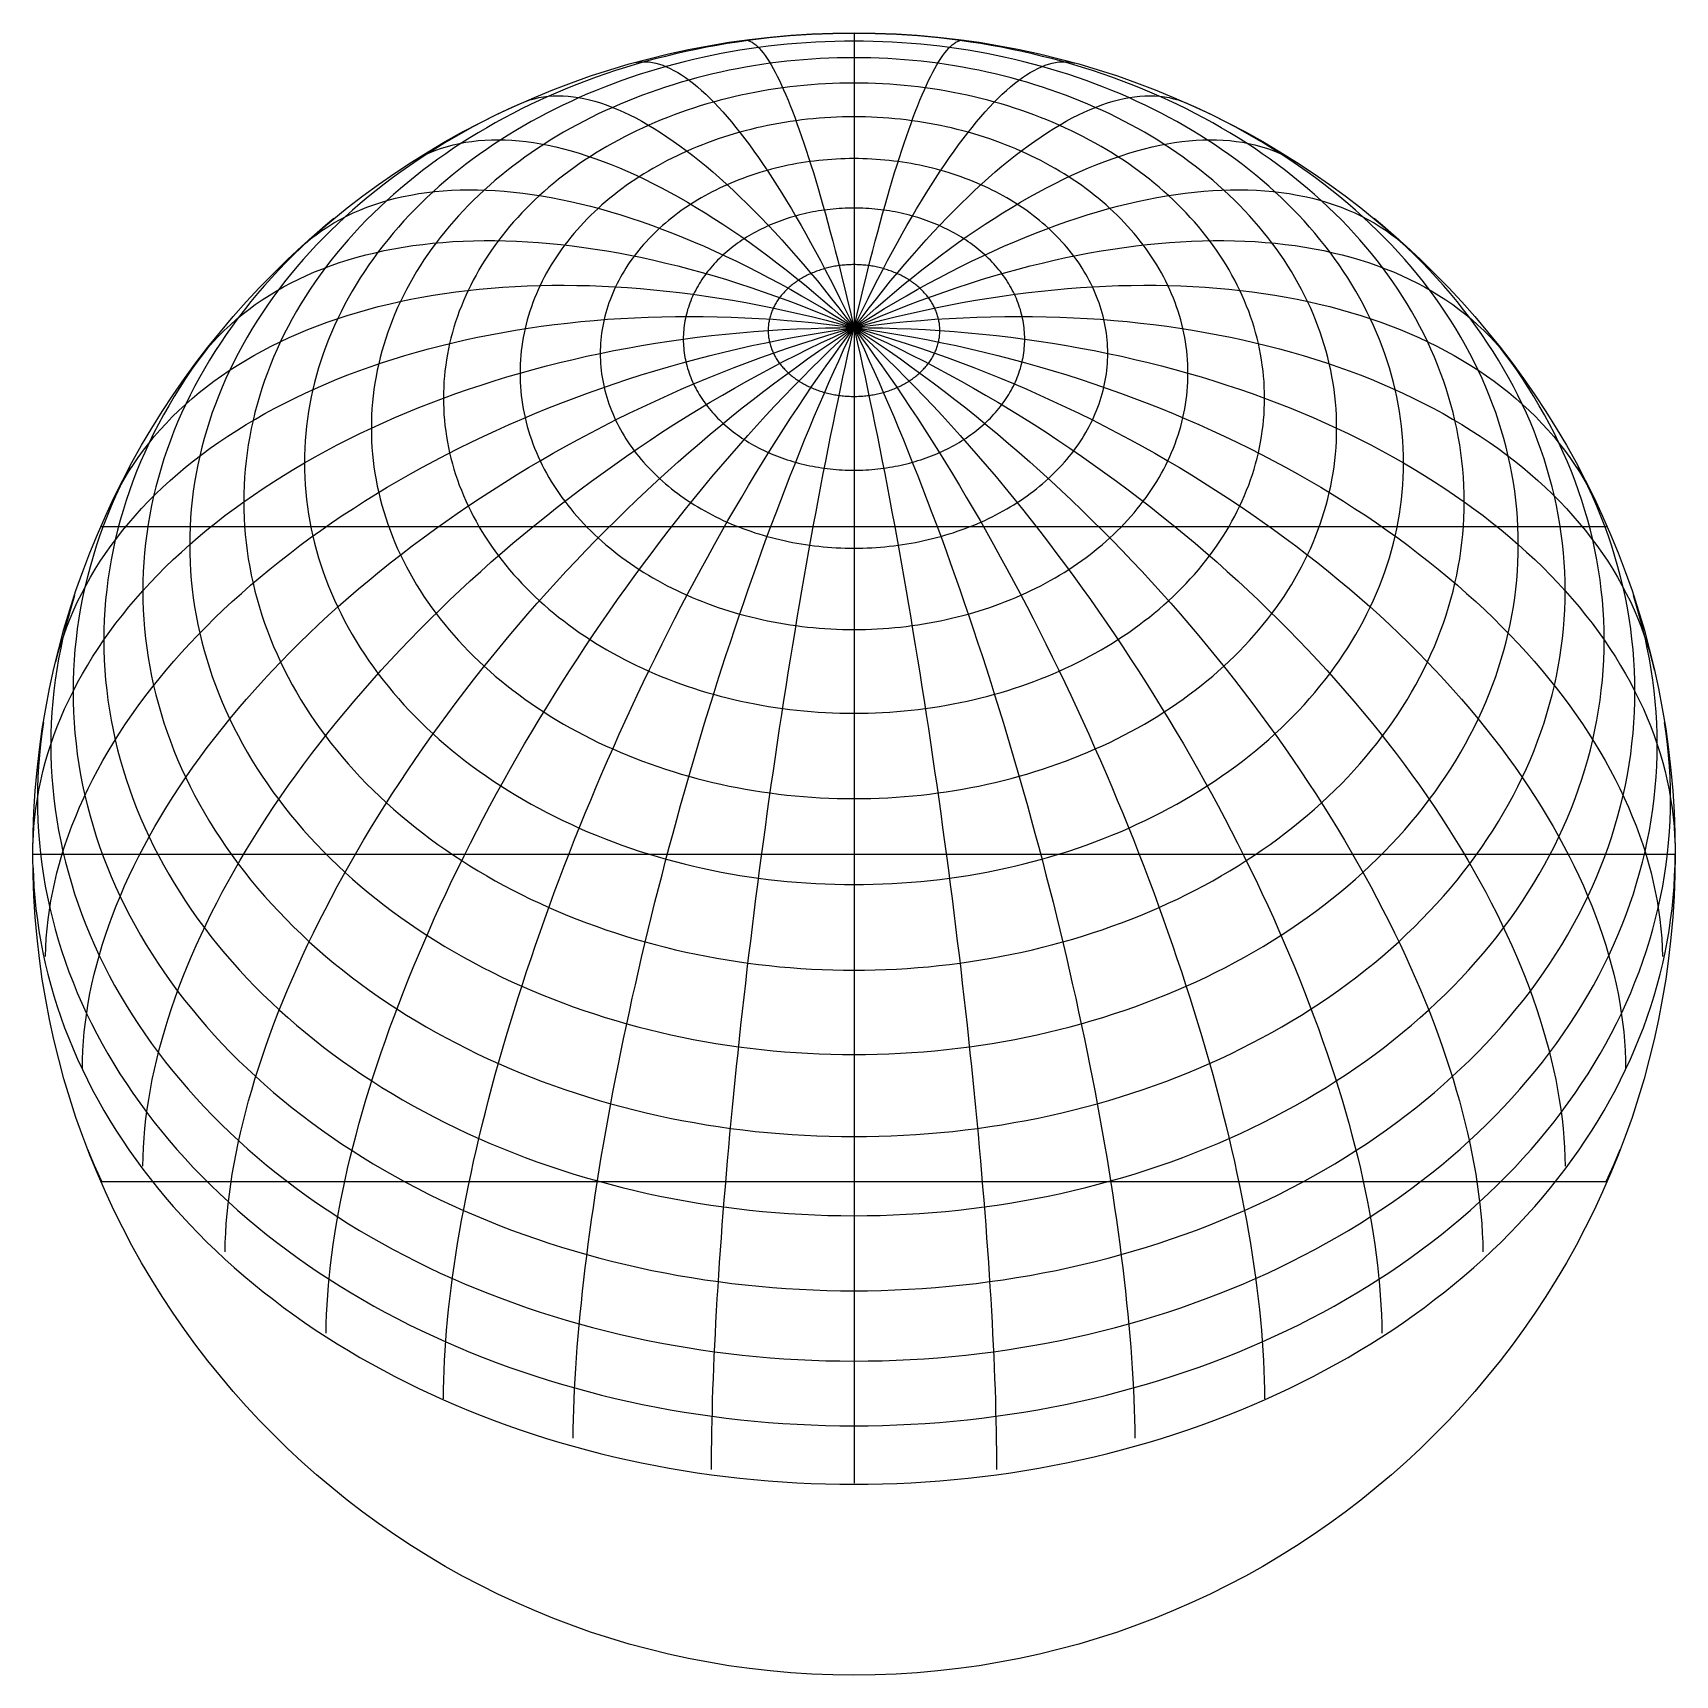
# Model space of a CAD drawing. Header units: millimetres. Extents: x -85 to 85, y -85 to 85.
import ezdxf

# ---------------------------------------------------------------- set-up
doc = ezdxf.new("R2010")
doc.units = ezdxf.units.MM
for name, color, linetype in [('CUT_OUTER', 1, 'Continuous'), ('ENGRAVE', 7, 'Continuous'), ('ENGRAVE_FINE', 8, 'Continuous')]:
    doc.layers.add(name, color=color, linetype=linetype)

msp = doc.modelspace()

# ---------------------------------------------------------------- linework, layer by layer
at = {"layer": 'CUT_OUTER'}
msp.add_circle((0, 0), 85, dxfattribs=at)
at = {"layer": 'ENGRAVE'}
for points in [[(-84.9871, -1.1386), (-84.9482, -2.2769), (-84.8835, -3.4144), (-84.7929, -4.551), (-84.6765, -5.6861), (-84.5344, -6.8195), (-84.3664, -7.9508), (-84.1728, -9.0798), (-83.9535, -10.2059), (-83.7087, -11.3289), (-83.4383, -12.4485), (-83.1425, -13.5643), (-82.8215, -14.676), (-82.4751, -15.7832), (-82.1037, -16.8855), (-81.7072, -17.9828), (-81.2859, -19.0745), (-80.8398, -20.1605), (-80.3691, -21.2403), (-79.8739, -22.3136), (-79.3543, -23.3802), (-78.8106, -24.4396), (-78.2429, -25.4916), (-77.6514, -26.5358), (-77.0362, -27.5719), (-76.3975, -28.5997), (-75.7356, -29.6187), (-75.0505, -30.6287), (-74.3427, -31.6293), (-73.6122, -32.6204), (-72.8592, -33.6015), (-72.0841, -34.5723), (-71.287, -35.5327), (-70.4682, -36.4822), (-69.6279, -37.4206), (-68.7664, -38.3475), (-67.884, -39.2629), (-66.9809, -40.1662), (-66.0574, -41.0573), (-65.1138, -41.9359), (-64.1503, -42.8018), (-63.1673, -43.6546), (-62.1651, -44.4941), (-61.1439, -45.32), (-60.1041, -46.1322), (-59.046, -46.9303), (-57.9699, -47.7141), (-56.8761, -48.4833), (-55.765, -49.2378), (-54.6369, -49.9773), (-53.4922, -50.7016), (-52.3312, -51.4104), (-51.1543, -52.1036), (-49.9617, -52.7809), (-48.754, -53.4421), (-47.5314, -54.087), (-46.2943, -54.7155), (-45.0431, -55.3273), (-43.7782, -55.9222), (-42.5, -56.5001), (-41.2088, -57.0608), (-39.9051, -57.6042), (-38.5892, -58.1299), (-37.2615, -58.638), (-35.9226, -59.1282), (-34.5726, -59.6004), (-33.2121, -60.0544), (-31.8416, -60.4902), (-30.4613, -60.9075), (-29.0717, -61.3062), (-27.6733, -61.6863), (-26.2664, -62.0476), (-24.8516, -62.39), (-23.4292, -62.7134), (-21.9996, -63.0177), (-20.5634, -63.3028), (-19.1208, -63.5686), (-17.6725, -63.8151), (-16.2188, -64.0421), (-14.7601, -64.2496), (-13.2969, -64.4375), (-11.8297, -64.6058), (-10.3589, -64.7545), (-8.8849, -64.8834), (-7.4082, -64.9925), (-5.9293, -65.0818), (-4.4486, -65.1513), (-2.9665, -65.201), (-1.4835, -65.2308), (0, -65.2407), (1.4835, -65.2308), (2.9665, -65.201), (4.4486, -65.1513), (5.9293, -65.0818), (7.4082, -64.9925), (8.8849, -64.8834), (10.3589, -64.7545), (11.8297, -64.6058), (13.2969, -64.4375), (14.7601, -64.2496), (16.2188, -64.0421), (17.6725, -63.8151), (19.1208, -63.5686), (20.5634, -63.3028), (21.9996, -63.0177), (23.4292, -62.7134), (24.8516, -62.39), (26.2664, -62.0476), (27.6733, -61.6863), (29.0717, -61.3062), (30.4613, -60.9075), (31.8416, -60.4902), (33.2121, -60.0544), (34.5726, -59.6004), (35.9226, -59.1282), (37.2615, -58.638), (38.5892, -58.1299), (39.9051, -57.6042), (41.2088, -57.0608), (42.5, -56.5001), (43.7782, -55.9222), (45.0431, -55.3273), (46.2943, -54.7155), (47.5314, -54.087), (48.754, -53.4421), (49.9617, -52.7809), (51.1543, -52.1036), (52.3312, -51.4104), (53.4922, -50.7016), (54.6369, -49.9773), (55.765, -49.2378), (56.8761, -48.4833), (57.9699, -47.7141), (59.046, -46.9303), (60.1041, -46.1322), (61.1439, -45.32), (62.1651, -44.4941), (63.1673, -43.6546), (64.1503, -42.8018), (65.1138, -41.9359), (66.0574, -41.0573), (66.9809, -40.1662), (67.884, -39.2629), (68.7664, -38.3475), (69.6279, -37.4206), (70.4682, -36.4822), (71.287, -35.5327), (72.0841, -34.5723), (72.8592, -33.6015), (73.6122, -32.6204), (74.3427, -31.6293), (75.0505, -30.6287), (75.7356, -29.6187), (76.3975, -28.5997), (77.0362, -27.5719), (77.6514, -26.5358), (78.2429, -25.4916), (78.8106, -24.4396), (79.3543, -23.3802), (79.8739, -22.3136), (80.3691, -21.2403), (80.8398, -20.1605), (81.2859, -19.0745), (81.7072, -17.9828), (82.1037, -16.8855), (82.4751, -15.7832), (82.8215, -14.676), (83.1425, -13.5643), (83.4383, -12.4485), (83.7087, -11.3289), (83.9535, -10.2059), (84.1728, -9.0798), (84.3664, -7.9508), (84.5344, -6.8195), (84.6765, -5.6861), (84.7929, -4.551), (84.8835, -3.4144), (84.9482, -2.2769), (84.9871, -1.1386), (85, 0)], [(-84.9871, 0), (-84.9482, 0), (-84.8835, 0), (-84.7929, 0), (-84.6765, 0), (-84.5344, 0), (-84.3664, 0), (-84.1728, 0), (-83.9535, 0), (-83.7087, 0), (-83.4383, 0), (-83.1425, 0), (-82.8215, 0), (-82.4751, 0), (-82.1037, 0), (-81.7072, 0), (-81.2859, 0), (-80.8398, 0), (-80.3691, 0), (-79.8739, 0), (-79.3543, 0), (-78.8106, 0), (-78.2429, 0), (-77.6514, 0), (-77.0362, 0), (-76.3975, 0), (-75.7356, 0), (-75.0505, 0), (-74.3427, 0), (-73.6122, 0), (-72.8592, 0), (-72.0841, 0), (-71.287, 0), (-70.4682, 0), (-69.6279, 0), (-68.7664, 0), (-67.884, 0), (-66.9809, 0), (-66.0574, 0), (-65.1138, 0), (-64.1503, 0), (-63.1673, 0), (-62.1651, 0), (-61.1439, 0), (-60.1041, 0), (-59.046, 0), (-57.9699, 0), (-56.8761, 0), (-55.765, 0), (-54.6369, 0), (-53.4922, 0), (-52.3312, 0), (-51.1543, 0), (-49.9617, 0), (-48.754, 0), (-47.5314, 0), (-46.2943, 0), (-45.0431, 0), (-43.7782, 0), (-42.5, 0), (-41.2088, 0), (-39.9051, 0), (-38.5892, 0), (-37.2615, 0), (-35.9226, 0), (-34.5726, 0), (-33.2121, 0), (-31.8416, 0), (-30.4613, 0), (-29.0717, 0), (-27.6733, 0), (-26.2664, 0), (-24.8516, 0), (-23.4292, 0), (-21.9996, 0), (-20.5634, 0), (-19.1208, 0), (-17.6725, 0), (-16.2188, 0), (-14.7601, 0), (-13.2969, 0), (-11.8297, 0), (-10.3589, 0), (-8.8849, 0), (-7.4082, 0), (-5.9293, 0), (-4.4486, 0), (-2.9665, 0), (-1.4835, 0), (0, 0), (1.4835, 0), (2.9665, 0), (4.4486, 0), (5.9293, 0), (7.4082, 0), (8.8849, 0), (10.3589, 0), (11.8297, 0), (13.2969, 0), (14.7601, 0), (16.2188, 0), (17.6725, 0), (19.1208, 0), (20.5634, 0), (21.9996, 0), (23.4292, 0), (24.8516, 0), (26.2664, 0), (27.6733, 0), (29.0717, 0), (30.4613, 0), (31.8416, 0), (33.2121, 0), (34.5726, 0), (35.9226, 0), (37.2615, 0), (38.5892, 0), (39.9051, 0), (41.2088, 0), (42.5, 0), (43.7782, 0), (45.0431, 0), (46.2943, 0), (47.5314, 0), (48.754, 0), (49.9617, 0), (51.1543, 0), (52.3312, 0), (53.4922, 0), (54.6369, 0), (55.765, 0), (56.8761, 0), (57.9699, 0), (59.046, 0), (60.1041, 0), (61.1439, 0), (62.1651, 0), (63.1673, 0), (64.1503, 0), (65.1138, 0), (66.0574, 0), (66.9809, 0), (67.884, 0), (68.7664, 0), (69.6279, 0), (70.4682, 0), (71.287, 0), (72.0841, 0), (72.8592, 0), (73.6122, 0), (74.3427, 0), (75.0505, 0), (75.7356, 0), (76.3975, 0), (77.0362, 0), (77.6514, 0), (78.2429, 0), (78.8106, 0), (79.3543, 0), (79.8739, 0), (80.3691, 0), (80.8398, 0), (81.2859, 0), (81.7072, 0), (82.1037, 0), (82.4751, 0), (82.8215, 0), (83.1425, 0), (83.4383, 0), (83.7087, 0), (83.9535, 0), (84.1728, 0), (84.3664, 0), (84.5344, 0), (84.6765, 0), (84.7929, 0), (84.8835, 0), (84.9482, 0), (84.9871, 0), (85, 0)]]:
    msp.add_lwpolyline(points, dxfattribs=at)
at = {"layer": 'ENGRAVE_FINE'}
for points in [[(63.1673, 36.4578), (63.1577, 37.3039), (63.1288, 38.1498), (63.0807, 38.9952), (63.0134, 39.8398), (62.9269, 40.6834), (62.8213, 41.5257), (62.6965, 42.3664), (62.5526, 43.2053), (62.3896, 44.0422), (62.2077, 44.8768), (62.0067, 45.7088), (61.787, 46.538), (61.5483, 47.3641), (61.291, 48.1869), (61.0149, 49.0062), (60.7203, 49.8216), (60.4072, 50.6329), (60.0757, 51.4399), (59.7259, 52.2424), (59.3579, 53.04), (58.9718, 53.8326), (58.5677, 54.6199), (58.1458, 55.4017), (57.7062, 56.1777), (57.249, 56.9477), (56.7744, 57.7115), (56.2825, 58.4687), (55.7734, 59.2193), (55.2474, 59.9629), (54.7045, 60.6994), (54.145, 61.4285), (53.5689, 62.15), (52.9766, 62.8637), (52.3681, 63.5693), (51.7436, 64.2667), (51.1034, 64.9555), (50.4477, 65.6358), (49.7765, 66.3071), (49.0902, 66.9693), (48.389, 67.6222), (47.673, 68.2657), (46.9425, 68.8994), (46.1976, 69.5233), (45.4388, 70.1371), (44.666, 70.7407), (43.8797, 71.3337), (43.08, 71.9162), (42.2672, 72.4879), (41.4415, 73.0486), (40.6032, 73.5981), (39.7525, 74.1364), (38.8897, 74.6631), (38.015, 75.1783), (37.1288, 75.6816), (36.2313, 76.173), (35.3227, 76.6523), (34.4034, 77.1193), (33.4736, 77.574), (32.5336, 78.0161), (31.5837, 78.4456), (30.6241, 78.8622), (29.6553, 79.266), (28.6774, 79.6567), (27.6907, 80.0343), (26.6957, 80.3986), (25.6925, 80.7495), (24.6814, 81.0869), (23.6629, 81.4107), (22.6371, 81.7208), (21.6045, 82.0172), (20.5653, 82.2996), (19.5198, 82.5681), (18.4683, 82.8226), (17.4113, 83.0629), (16.3489, 83.2891), (15.2816, 83.5009), (14.2096, 83.6985), (13.1332, 83.8816), (12.0529, 84.0503), (10.9689, 84.2045), (9.8815, 84.3442), (8.7912, 84.4693), (7.6982, 84.5797), (6.6028, 84.6755), (5.5054, 84.7566), (4.4063, 84.823), (3.3059, 84.8746), (2.2045, 84.9116), (1.1024, 84.9337), (0, 84.9411), (-1.1024, 84.9337), (-2.2045, 84.9116), (-3.3059, 84.8746), (-4.4063, 84.823), (-5.5054, 84.7566), (-6.6028, 84.6755), (-7.6982, 84.5797), (-8.7912, 84.4693), (-9.8815, 84.3442), (-10.9689, 84.2045), (-12.0529, 84.0503), (-13.1332, 83.8816), (-14.2096, 83.6985), (-15.2816, 83.5009), (-16.3489, 83.2891), (-17.4113, 83.0629), (-18.4683, 82.8226), (-19.5198, 82.5681), (-20.5653, 82.2996), (-21.6045, 82.0172), (-22.6371, 81.7208), (-23.6629, 81.4107), (-24.6814, 81.0869), (-25.6925, 80.7495), (-26.6957, 80.3986), (-27.6907, 80.0343), (-28.6774, 79.6567), (-29.6553, 79.266), (-30.6241, 78.8622), (-31.5837, 78.4456), (-32.5336, 78.0161), (-33.4736, 77.574), (-34.4034, 77.1193), (-35.3227, 76.6523), (-36.2313, 76.173), (-37.1288, 75.6816), (-38.015, 75.1783), (-38.8897, 74.6631), (-39.7525, 74.1364), (-40.6032, 73.5981), (-41.4415, 73.0486), (-42.2672, 72.4879), (-43.08, 71.9162), (-43.8797, 71.3337), (-44.666, 70.7407), (-45.4388, 70.1371), (-46.1976, 69.5233), (-46.9425, 68.8994), (-47.673, 68.2657), (-48.389, 67.6222), (-49.0902, 66.9693), (-49.7765, 66.3071), (-50.4477, 65.6358), (-51.1034, 64.9555), (-51.7436, 64.2667), (-52.3681, 63.5693), (-52.9766, 62.8637), (-53.5689, 62.15), (-54.145, 61.4285), (-54.7045, 60.6994), (-55.2474, 59.9629), (-55.7734, 59.2193), (-56.2825, 58.4687), (-56.7744, 57.7115), (-57.249, 56.9477), (-57.7062, 56.1777), (-58.1458, 55.4017), (-58.5677, 54.6199), (-58.9718, 53.8326), (-59.3579, 53.04), (-59.7259, 52.2424), (-60.0757, 51.4399), (-60.4072, 50.6329), (-60.7203, 49.8216), (-61.0149, 49.0062), (-61.291, 48.1869), (-61.5483, 47.3641), (-61.787, 46.538), (-62.0067, 45.7088), (-62.2077, 44.8768), (-62.3896, 44.0422), (-62.5526, 43.2053), (-62.6965, 42.3664), (-62.8213, 41.5257), (-62.9269, 40.6834), (-63.0134, 39.8398), (-63.0807, 38.9952), (-63.1288, 38.1498), (-63.1577, 37.3039), (-63.1673, 36.4578), (-63.1577, 35.6116), (-63.1288, 34.7657), (-63.0807, 33.9203), (-63.0134, 33.0757), (-62.9269, 32.2322), (-62.8213, 31.3899), (-62.6965, 30.5491), (-62.5526, 29.7102), (-62.3896, 28.8733), (-62.2077, 28.0387), (-62.0067, 27.2067), (-61.787, 26.3775), (-61.5483, 25.5514), (-61.291, 24.7286), (-61.0149, 23.9094), (-60.7203, 23.0939), (-60.4072, 22.2826), (-60.0757, 21.4756), (-59.7259, 20.6731), (-59.3579, 19.8755), (-58.9718, 19.0829), (-58.5677, 18.2956), (-58.1458, 17.5138), (-57.7062, 16.7378), (-57.249, 15.9678), (-56.7744, 15.2041), (-56.2825, 14.4468), (-55.7734, 13.6962), (-55.2474, 12.9526), (-54.7045, 12.2161), (-54.145, 11.487), (-53.5689, 10.7655), (-52.9766, 10.0519), (-52.3681, 9.3462), (-51.7436, 8.6489), (-51.1034, 7.96), (-50.4477, 7.2798), (-49.7765, 6.6084), (-49.0902, 5.9462), (-48.389, 5.2933), (-47.673, 4.6498), (-46.9425, 4.0161), (-46.1976, 3.3922), (-45.4388, 2.7784), (-44.666, 2.1749), (-43.8797, 1.5818), (-43.08, 0.9993), (-42.2672, 0.4276), (-41.4415, -0.1331), (-40.6032, -0.6826), (-39.7525, -1.2209), (-38.8897, -1.7476), (-38.015, -2.2627), (-37.1288, -2.7661), (-36.2313, -3.2575), (-35.3227, -3.7367), (-34.4034, -4.2038), (-33.4736, -4.6584), (-32.5336, -5.1006), (-31.5837, -5.53), (-30.6241, -5.9467), (-29.6553, -6.3505), (-28.6774, -6.7412), (-27.6907, -7.1188), (-26.6957, -7.4831), (-25.6925, -7.834), (-24.6814, -8.1714), (-23.6629, -8.4952), (-22.6371, -8.8053), (-21.6045, -9.1017), (-20.5653, -9.3841), (-19.5198, -9.6526), (-18.4683, -9.9071), (-17.4113, -10.1474), (-16.3489, -10.3735), (-15.2816, -10.5854), (-14.2096, -10.7829), (-13.1332, -10.9661), (-12.0529, -11.1348), (-10.9689, -11.289), (-9.8815, -11.4287), (-8.7912, -11.5537), (-7.6982, -11.6642), (-6.6028, -11.76), (-5.5054, -11.8411), (-4.4063, -11.9075), (-3.3059, -11.9591), (-2.2045, -11.996), (-1.1024, -12.0182), (0, -12.0256), (1.1024, -12.0182), (2.2045, -11.996), (3.3059, -11.9591), (4.4063, -11.9075), (5.5054, -11.8411), (6.6028, -11.76), (7.6982, -11.6642), (8.7912, -11.5537), (9.8815, -11.4287), (10.9689, -11.289), (12.0529, -11.1348), (13.1332, -10.9661), (14.2096, -10.7829), (15.2816, -10.5854), (16.3489, -10.3735), (17.4113, -10.1474), (18.4683, -9.9071), (19.5198, -9.6526), (20.5653, -9.3841), (21.6045, -9.1017), (22.6371, -8.8053), (23.6629, -8.4952), (24.6814, -8.1714), (25.6925, -7.834), (26.6957, -7.4831), (27.6907, -7.1188), (28.6774, -6.7412), (29.6553, -6.3505), (30.6241, -5.9467), (31.5837, -5.53), (32.5336, -5.1006), (33.4736, -4.6584), (34.4034, -4.2038), (35.3227, -3.7367), (36.2313, -3.2575), (37.1288, -2.7661), (38.015, -2.2627), (38.8897, -1.7476), (39.7525, -1.2209), (40.6032, -0.6826), (41.4415, -0.1331), (42.2672, 0.4276), (43.08, 0.9993), (43.8797, 1.5818), (44.666, 2.1749), (45.4388, 2.7784), (46.1976, 3.3922), (46.9425, 4.0161), (47.673, 4.6498), (48.389, 5.2933), (49.0902, 5.9462), (49.7765, 6.6084), (50.4477, 7.2798), (51.1034, 7.96), (51.7436, 8.6489), (52.3681, 9.3462), (52.9766, 10.0519), (53.5689, 10.7655), (54.145, 11.487), (54.7045, 12.2161), (55.2474, 12.9526), (55.7734, 13.6962), (56.2825, 14.4468), (56.7744, 15.2041), (57.249, 15.9678), (57.7062, 16.7378), (58.1458, 17.5138), (58.5677, 18.2956), (58.9718, 19.0829), (59.3579, 19.8755), (59.7259, 20.6731), (60.0757, 21.4756), (60.4072, 22.2826), (60.7203, 23.0939), (61.0149, 23.9094), (61.291, 24.7286), (61.5483, 25.5514), (61.787, 26.3775), (62.0067, 27.2067), (62.2077, 28.0387), (62.3896, 28.8733), (62.5526, 29.7102), (62.6965, 30.5491), (62.8213, 31.3899), (62.9269, 32.2322), (63.0134, 33.0757), (63.0807, 33.9203), (63.1288, 34.7657), (63.1577, 35.6116), (63.1673, 36.4578)], [(56.8761, 40.4904), (56.8674, 41.2523), (56.8415, 42.014), (56.7982, 42.7752), (56.7376, 43.5356), (56.6597, 44.2952), (56.5645, 45.0536), (56.4522, 45.8106), (56.3226, 46.566), (56.1759, 47.3195), (56.012, 48.071), (55.8311, 48.8201), (55.6332, 49.5667), (55.4184, 50.3106), (55.1866, 51.0514), (54.9381, 51.7891), (54.6728, 52.5233), (54.3909, 53.2538), (54.0924, 53.9805), (53.7774, 54.703), (53.4461, 55.4212), (53.0984, 56.1349), (52.7346, 56.8437), (52.3547, 57.5477), (51.9589, 58.2464), (51.5473, 58.9397), (51.1199, 59.6274), (50.677, 60.3092), (50.2186, 60.985), (49.745, 61.6546), (49.2561, 62.3177), (48.7523, 62.9742), (48.2337, 63.6239), (47.7003, 64.2664), (47.1524, 64.9018), (46.5902, 65.5297), (46.0137, 66.15), (45.4233, 66.7624), (44.819, 67.3669), (44.201, 67.9632), (43.5696, 68.5511), (42.9249, 69.1304), (42.2672, 69.7011), (41.5965, 70.2628), (40.9132, 70.8155), (40.2175, 71.3589), (39.5095, 71.8929), (38.7894, 72.4174), (38.0575, 72.9321), (37.3141, 73.437), (36.5593, 73.9318), (35.7933, 74.4164), (35.0164, 74.8907), (34.2289, 75.3545), (33.4309, 75.8077), (32.6228, 76.2502), (31.8047, 76.6817), (30.9769, 77.1023), (30.1397, 77.5116), (29.2934, 77.9097), (28.4381, 78.2964), (27.5741, 78.6716), (26.7017, 79.0352), (25.8212, 79.387), (24.9328, 79.7269), (24.0369, 80.0549), (23.1336, 80.3709), (22.2233, 80.6747), (21.3062, 80.9663), (20.3826, 81.2455), (19.4528, 81.5123), (18.517, 81.7667), (17.5757, 82.0084), (16.629, 82.2375), (15.6772, 82.4539), (14.7206, 82.6575), (13.7596, 82.8483), (12.7943, 83.0262), (11.8252, 83.1911), (10.8525, 83.343), (9.8764, 83.4818), (8.8974, 83.6076), (7.9156, 83.7202), (6.9315, 83.8196), (5.9452, 83.9059), (4.9571, 83.9789), (3.9675, 84.0387), (2.9767, 84.0852), (1.9849, 84.1184), (0.9926, 84.1384), (0, 84.145), (-0.9926, 84.1384), (-1.9849, 84.1184), (-2.9767, 84.0852), (-3.9675, 84.0387), (-4.9571, 83.9789), (-5.9452, 83.9059), (-6.9315, 83.8196), (-7.9156, 83.7202), (-8.8974, 83.6076), (-9.8764, 83.4818), (-10.8525, 83.343), (-11.8252, 83.1911), (-12.7943, 83.0262), (-13.7596, 82.8483), (-14.7206, 82.6575), (-15.6772, 82.4539), (-16.629, 82.2375), (-17.5757, 82.0084), (-18.517, 81.7667), (-19.4528, 81.5123), (-20.3826, 81.2455), (-21.3062, 80.9663), (-22.2233, 80.6747), (-23.1336, 80.3709), (-24.0369, 80.0549), (-24.9328, 79.7269), (-25.8212, 79.387), (-26.7017, 79.0352), (-27.5741, 78.6716), (-28.4381, 78.2964), (-29.2934, 77.9097), (-30.1397, 77.5116), (-30.9769, 77.1023), (-31.8047, 76.6817), (-32.6228, 76.2502), (-33.4309, 75.8077), (-34.2289, 75.3545), (-35.0164, 74.8907), (-35.7933, 74.4164), (-36.5593, 73.9318), (-37.3141, 73.437), (-38.0575, 72.9321), (-38.7894, 72.4174), (-39.5095, 71.8929), (-40.2175, 71.3589), (-40.9132, 70.8155), (-41.5965, 70.2628), (-42.2672, 69.7011), (-42.9249, 69.1304), (-43.5696, 68.5511), (-44.201, 67.9632), (-44.819, 67.3669), (-45.4233, 66.7624), (-46.0137, 66.15), (-46.5902, 65.5297), (-47.1524, 64.9018), (-47.7003, 64.2664), (-48.2337, 63.6239), (-48.7523, 62.9742), (-49.2561, 62.3177), (-49.745, 61.6546), (-50.2186, 60.985), (-50.677, 60.3092), (-51.1199, 59.6274), (-51.5473, 58.9397), (-51.9589, 58.2464), (-52.3547, 57.5477), (-52.7346, 56.8437), (-53.0984, 56.1349), (-53.4461, 55.4212), (-53.7774, 54.703), (-54.0924, 53.9805), (-54.3909, 53.2538), (-54.6728, 52.5233), (-54.9381, 51.7891), (-55.1866, 51.0514), (-55.4184, 50.3106), (-55.6332, 49.5667), (-55.8311, 48.8201), (-56.012, 48.071), (-56.1759, 47.3195), (-56.3226, 46.566), (-56.4522, 45.8106), (-56.5645, 45.0536), (-56.6597, 44.2952), (-56.7376, 43.5356), (-56.7982, 42.7752), (-56.8415, 42.014), (-56.8674, 41.2523), (-56.8761, 40.4904), (-56.8674, 39.7286), (-56.8415, 38.9669), (-56.7982, 38.2057), (-56.7376, 37.4453), (-56.6597, 36.6857), (-56.5645, 35.9273), (-56.4522, 35.1703), (-56.3226, 34.4149), (-56.1759, 33.6614), (-56.012, 32.9099), (-55.8311, 32.1608), (-55.6332, 31.4142), (-55.4184, 30.6703), (-55.1866, 29.9294), (-54.9381, 29.1918), (-54.6728, 28.4576), (-54.3909, 27.7271), (-54.0924, 27.0004), (-53.7774, 26.2779), (-53.4461, 25.5597), (-53.0984, 24.846), (-52.7346, 24.1372), (-52.3547, 23.4332), (-51.9589, 22.7345), (-51.5473, 22.0412), (-51.1199, 21.3535), (-50.677, 20.6717), (-50.2186, 19.9959), (-49.745, 19.3263), (-49.2561, 18.6632), (-48.7523, 18.0067), (-48.2337, 17.357), (-47.7003, 16.7145), (-47.1524, 16.0791), (-46.5902, 15.4512), (-46.0137, 14.8309), (-45.4233, 14.2185), (-44.819, 13.614), (-44.201, 13.0177), (-43.5696, 12.4298), (-42.9249, 11.8505), (-42.2672, 11.2798), (-41.5965, 10.7181), (-40.9132, 10.1654), (-40.2175, 9.622), (-39.5095, 9.088), (-38.7894, 8.5635), (-38.0575, 8.0488), (-37.3141, 7.5439), (-36.5593, 7.0491), (-35.7933, 6.5645), (-35.0164, 6.0902), (-34.2289, 5.6263), (-33.4309, 5.1732), (-32.6228, 4.7307), (-31.8047, 4.2992), (-30.9769, 3.8786), (-30.1397, 3.4693), (-29.2934, 3.0712), (-28.4381, 2.6845), (-27.5741, 2.3093), (-26.7017, 1.9457), (-25.8212, 1.5939), (-24.9328, 1.254), (-24.0369, 0.926), (-23.1336, 0.61), (-22.2233, 0.3062), (-21.3062, 0.0146), (-20.3826, -0.2646), (-19.4528, -0.5314), (-18.517, -0.7858), (-17.5757, -1.0275), (-16.629, -1.2566), (-15.6772, -1.473), (-14.7206, -1.6766), (-13.7596, -1.8674), (-12.7943, -2.0453), (-11.8252, -2.2102), (-10.8525, -2.3621), (-9.8764, -2.5009), (-8.8974, -2.6267), (-7.9156, -2.7393), (-6.9315, -2.8387), (-5.9452, -2.925), (-4.9571, -2.998), (-3.9675, -3.0578), (-2.9767, -3.1043), (-1.9849, -3.1375), (-0.9926, -3.1575), (0, -3.1641), (0.9926, -3.1575), (1.9849, -3.1375), (2.9767, -3.1043), (3.9675, -3.0578), (4.9571, -2.998), (5.9452, -2.925), (6.9315, -2.8387), (7.9156, -2.7393), (8.8974, -2.6267), (9.8764, -2.5009), (10.8525, -2.3621), (11.8252, -2.2102), (12.7943, -2.0453), (13.7596, -1.8674), (14.7206, -1.6766), (15.6772, -1.473), (16.629, -1.2566), (17.5757, -1.0275), (18.517, -0.7858), (19.4528, -0.5314), (20.3826, -0.2646), (21.3062, 0.0146), (22.2233, 0.3062), (23.1336, 0.61), (24.0369, 0.926), (24.9328, 1.254), (25.8212, 1.5939), (26.7017, 1.9457), (27.5741, 2.3093), (28.4381, 2.6845), (29.2934, 3.0712), (30.1397, 3.4693), (30.9769, 3.8786), (31.8047, 4.2992), (32.6228, 4.7307), (33.4309, 5.1732), (34.2289, 5.6263), (35.0164, 6.0902), (35.7933, 6.5645), (36.5593, 7.0491), (37.3141, 7.5439), (38.0575, 8.0488), (38.7894, 8.5635), (39.5095, 9.088), (40.2175, 9.622), (40.9132, 10.1654), (41.5965, 10.7181), (42.2672, 11.2798), (42.9249, 11.8505), (43.5696, 12.4298), (44.201, 13.0177), (44.819, 13.614), (45.4233, 14.2185), (46.0137, 14.8309), (46.5902, 15.4512), (47.1524, 16.0791), (47.7003, 16.7145), (48.2337, 17.357), (48.7523, 18.0067), (49.2561, 18.6632), (49.745, 19.3263), (50.2186, 19.9959), (50.677, 20.6717), (51.1199, 21.3535), (51.5473, 22.0412), (51.9589, 22.7345), (52.3547, 23.4332), (52.7346, 24.1372), (53.0984, 24.846), (53.4461, 25.5597), (53.7774, 26.2779), (54.0924, 27.0004), (54.3909, 27.7271), (54.6728, 28.4576), (54.9381, 29.1918), (55.1866, 29.9294), (55.4184, 30.6703), (55.6332, 31.4142), (55.8311, 32.1608), (56.012, 32.9099), (56.1759, 33.6614), (56.3226, 34.4149), (56.4522, 35.1703), (56.5645, 35.9273), (56.6597, 36.6857), (56.7376, 37.4453), (56.7982, 38.2057), (56.8415, 38.9669), (56.8674, 39.7286), (56.8761, 40.4904)], [(-14.7594, -63.7099), (-14.7546, -62.7383), (-14.7453, -61.7476), (-14.7315, -60.7381), (-14.7133, -59.71), (-14.6905, -58.6638), (-14.6633, -57.5998), (-14.6317, -56.5181), (-14.5955, -55.4193), (-14.5549, -54.3036), (-14.5099, -53.1713), (-14.4605, -52.0229), (-14.4066, -50.8585), (-14.3484, -49.6788), (-14.2858, -48.4838), (-14.2188, -47.2741), (-14.1476, -46.05), (-14.072, -44.8119), (-13.9921, -43.5601), (-13.9079, -42.2951), (-13.8196, -41.0171), (-13.727, -39.7267), (-13.6302, -38.4242), (-13.5293, -37.11), (-13.4242, -35.7844), (-13.3151, -34.448), (-13.2019, -33.1011), (-13.0847, -31.7441), (-12.9635, -30.3774), (-12.8384, -29.0015), (-12.7093, -27.6167), (-12.5764, -26.2235), (-12.4396, -24.8224), (-12.2991, -23.4136), (-12.1548, -21.9978), (-12.0068, -20.5752), (-11.8551, -19.1464), (-11.6999, -17.7117), (-11.5411, -16.2717), (-11.3787, -14.8267), (-11.2129, -13.3771), (-11.0437, -11.9235), (-10.8711, -10.4663), (-10.6952, -9.0059), (-10.516, -7.5427), (-10.3337, -6.0772), (-10.1482, -4.6099), (-9.9596, -3.1412), (-9.7679, -1.6715), (-9.5733, -0.2013), (-9.3758, 1.2689), (-9.1754, 2.7388), (-8.9722, 4.2078), (-8.7663, 5.6755), (-8.5577, 7.1415), (-8.3466, 8.6054), (-8.1328, 10.0666), (-7.9166, 11.5247), (-7.698, 12.9794), (-7.477, 14.4301), (-7.2538, 15.8764), (-7.0284, 17.3178), (-6.8008, 18.754), (-6.5711, 20.1845), (-6.3394, 21.6088), (-6.1058, 23.0265), (-5.8704, 24.4373), (-5.6331, 25.8405), (-5.3942, 27.2359), (-5.1536, 28.6231), (-4.9114, 30.0014), (-4.6677, 31.3707), (-4.4227, 32.7304), (-4.1762, 34.0801), (-3.9285, 35.4195), (-3.6796, 36.748), (-3.4296, 38.0654), (-3.1785, 39.3712), (-2.9265, 40.6649), (-2.6735, 41.9463), (-2.4198, 43.2149), (-2.1653, 44.4704), (-1.9102, 45.7123), (-1.6544, 46.9403), (-1.3982, 48.154), (-1.1416, 49.353), (-0.8846, 50.5369), (-0.6273, 51.7055), (-0.3698, 52.8584), (-0.1122, 53.9951), (0.1454, 55.1154), (0.4029, 56.2189), (0.6604, 57.3052), (0.9176, 58.3742), (1.1746, 59.4253), (1.4312, 60.4583), (1.6873, 61.4729), (1.943, 62.4688), (2.1981, 63.4457), (2.4524, 64.4032), (2.7061, 65.3412), (2.9589, 66.2592), (3.2108, 67.157), (3.4618, 68.0344), (3.7117, 68.891), (3.9604, 69.7267), (4.208, 70.5411), (4.4542, 71.3341), (4.6991, 72.1053), (4.9426, 72.8545), (5.1846, 73.5816), (5.425, 74.2862), (5.6637, 74.9682), (5.9008, 75.6274), (6.136, 76.2635), (6.3693, 76.8765), (6.6007, 77.466), (6.8301, 78.0318), (7.0575, 78.574), (7.2826, 79.0922), (7.5056, 79.5863), (7.7262, 80.0561), (7.9446, 80.5016), (8.1604, 80.9225), (8.3739, 81.3188), (8.5847, 81.6904), (8.7929, 82.037), (8.9985, 82.3587), (9.2013, 82.6552), (9.4013, 82.9266), (9.5985, 83.1728), (9.7927, 83.3936), (9.984, 83.5889), (10.1722, 83.7589), (10.3573, 83.9033), (10.5392, 84.0222), (10.718, 84.1154), (10.8935, 84.1831), (11.0656, 84.2251), (11.2344, 84.2414), (11.3998, 84.2321)], [(-11.2344, 84.2414), (-11.0656, 84.2251), (-10.8935, 84.1831), (-10.718, 84.1154), (-10.5392, 84.0222), (-10.3573, 83.9033), (-10.1722, 83.7589), (-9.984, 83.5889), (-9.7927, 83.3936), (-9.5985, 83.1728), (-9.4013, 82.9266), (-9.2013, 82.6552), (-8.9985, 82.3587), (-8.7929, 82.037), (-8.5847, 81.6904), (-8.3739, 81.3188), (-8.1604, 80.9225), (-7.9446, 80.5016), (-7.7262, 80.0561), (-7.5056, 79.5863), (-7.2826, 79.0922), (-7.0575, 78.574), (-6.8301, 78.0318), (-6.6007, 77.466), (-6.3693, 76.8765), (-6.136, 76.2635), (-5.9008, 75.6274), (-5.6637, 74.9682), (-5.425, 74.2862), (-5.1846, 73.5816), (-4.9426, 72.8545), (-4.6991, 72.1053), (-4.4542, 71.3341), (-4.208, 70.5411), (-3.9604, 69.7267), (-3.7117, 68.891), (-3.4618, 68.0344), (-3.2108, 67.157), (-2.9589, 66.2592), (-2.7061, 65.3412), (-2.4524, 64.4032), (-2.1981, 63.4457), (-1.943, 62.4688), (-1.6873, 61.4729), (-1.4312, 60.4583), (-1.1746, 59.4253), (-0.9176, 58.3742), (-0.6604, 57.3052), (-0.4029, 56.2189), (-0.1454, 55.1154), (0.1122, 53.9951), (0.3698, 52.8584), (0.6273, 51.7055), (0.8846, 50.5369), (1.1416, 49.353), (1.3982, 48.154), (1.6544, 46.9403), (1.9102, 45.7123), (2.1653, 44.4704), (2.4198, 43.2149), (2.6735, 41.9463), (2.9265, 40.6649), (3.1785, 39.3712), (3.4296, 38.0654), (3.6796, 36.748), (3.9285, 35.4195), (4.1762, 34.0801), (4.4227, 32.7304), (4.6677, 31.3707), (4.9114, 30.0014), (5.1536, 28.6231), (5.3942, 27.2359), (5.6331, 25.8405), (5.8704, 24.4373), (6.1058, 23.0265), (6.3394, 21.6088), (6.5711, 20.1845), (6.8008, 18.754), (7.0284, 17.3178), (7.2538, 15.8764), (7.477, 14.4301), (7.698, 12.9794), (7.9166, 11.5247), (8.1328, 10.0666), (8.3466, 8.6054), (8.5577, 7.1415), (8.7663, 5.6755), (8.9722, 4.2078), (9.1754, 2.7388), (9.3758, 1.2689), (9.5733, -0.2013), (9.7679, -1.6715), (9.9596, -3.1412), (10.1482, -4.6099), (10.3337, -6.0772), (10.516, -7.5427), (10.6952, -9.0059), (10.8711, -10.4663), (11.0437, -11.9235), (11.2129, -13.3771), (11.3787, -14.8267), (11.5411, -16.2717), (11.6999, -17.7117), (11.8551, -19.1464), (12.0068, -20.5752), (12.1548, -21.9978), (12.2991, -23.4136), (12.4396, -24.8224), (12.5764, -26.2235), (12.7093, -27.6167), (12.8384, -29.0015), (12.9635, -30.3774), (13.0847, -31.7441), (13.2019, -33.1011), (13.3151, -34.448), (13.4242, -35.7844), (13.5293, -37.11), (13.6302, -38.4242), (13.727, -39.7267), (13.8196, -41.0171), (13.9079, -42.2951), (13.9921, -43.5601), (14.072, -44.8119), (14.1476, -46.05), (14.2188, -47.2741), (14.2858, -48.4838), (14.3484, -49.6788), (14.4066, -50.8585), (14.4605, -52.0229), (14.5099, -53.1713), (14.5549, -54.3036), (14.5955, -55.4193), (14.6317, -56.5181), (14.6633, -57.5998), (14.6905, -58.6638), (14.7133, -59.71), (14.7315, -60.7381), (14.7453, -61.7476), (14.7546, -62.7383), (14.7594, -63.7099)], [(0, 84.9871), (0, 84.9482), (0, 84.8835), (0, 84.7929), (0, 84.6765), (0, 84.5344), (0, 84.3664), (0, 84.1728), (0, 83.9535), (0, 83.7087), (0, 83.4383), (0, 83.1425), (0, 82.8215), (0, 82.4751), (0, 82.1037), (0, 81.7072), (0, 81.2859), (0, 80.8398), (0, 80.3691), (0, 79.8739), (0, 79.3543), (0, 78.8106), (0, 78.2429), (0, 77.6514), (0, 77.0362), (0, 76.3975), (0, 75.7356), (0, 75.0505), (0, 74.3427), (0, 73.6122), (0, 72.8592), (0, 72.0841), (0, 71.287), (0, 70.4682), (0, 69.6279), (0, 68.7664), (0, 67.884), (0, 66.9809), (0, 66.0574), (0, 65.1138), (0, 64.1503), (0, 63.1673), (0, 62.1651), (0, 61.1439), (0, 60.1041), (0, 59.046), (0, 57.9699), (0, 56.8761), (0, 55.765), (0, 54.6369), (0, 53.4922), (0, 52.3312), (0, 51.1543), (0, 49.9617), (0, 48.754), (0, 47.5314), (0, 46.2943), (0, 45.0431), (0, 43.7782), (0, 42.5), (0, 41.2088), (0, 39.9051), (0, 38.5892), (0, 37.2615), (0, 35.9226), (0, 34.5726), (0, 33.2121), (0, 31.8416), (0, 30.4613), (0, 29.0717), (0, 27.6733), (0, 26.2664), (0, 24.8516), (0, 23.4292), (0, 21.9996), (0, 20.5634), (0, 19.1208), (0, 17.6725), (0, 16.2188), (0, 14.7601), (0, 13.2969), (0, 11.8297), (0, 10.3589), (0, 8.8849), (0, 7.4082), (0, 5.9293), (0, 4.4486), (0, 2.9665), (0, 1.4835), (0, 0), (0, -1.4835), (0, -2.9665), (0, -4.4486), (0, -5.9293), (0, -7.4082), (0, -8.8849), (0, -10.3589), (0, -11.8297), (0, -13.2969), (0, -14.7601), (0, -16.2188), (0, -17.6725), (0, -19.1208), (0, -20.5634), (0, -21.9996), (0, -23.4292), (0, -24.8516), (0, -26.2664), (0, -27.6733), (0, -29.0717), (0, -30.4613), (0, -31.8416), (0, -33.2121), (0, -34.5726), (0, -35.9226), (0, -37.2615), (0, -38.5892), (0, -39.9051), (0, -41.2088), (0, -42.5), (0, -43.7782), (0, -45.0431), (0, -46.2943), (0, -47.5314), (0, -48.754), (0, -49.9617), (0, -51.1543), (0, -52.3312), (0, -53.4922), (0, -54.6369), (0, -55.765), (0, -56.8761), (0, -57.9699), (0, -59.046), (0, -60.1041), (0, -61.1439), (0, -62.1651), (0, -63.1673), (0, -64.1503), (0, -65.1138)], [(49.9617, 44.0795), (49.9541, 44.7488), (49.9313, 45.4178), (49.8933, 46.0865), (49.84, 46.7545), (49.7716, 47.4217), (49.6881, 48.0879), (49.5893, 48.7529), (49.4755, 49.4165), (49.3466, 50.0784), (49.2027, 50.7385), (49.0438, 51.3966), (48.87, 52.0524), (48.6812, 52.7058), (48.4777, 53.3566), (48.2593, 54.0046), (48.0263, 54.6495), (47.7787, 55.2912), (47.5164, 55.9296), (47.2398, 56.5643), (46.9487, 57.1951), (46.6433, 57.822), (46.3237, 58.4448), (45.99, 59.0631), (45.6423, 59.6769), (45.2807, 60.2859), (44.9053, 60.89), (44.5162, 61.4889), (44.1136, 62.0826), (43.6975, 62.6708), (43.2681, 63.2533), (42.8256, 63.83), (42.37, 64.4006), (41.9014, 64.9651), (41.4202, 65.5232), (40.9263, 66.0748), (40.4199, 66.6196), (39.9012, 67.1576), (39.3704, 67.6886), (38.8276, 68.2124), (38.2729, 68.7288), (37.7066, 69.2378), (37.1288, 69.739), (36.5397, 70.2325), (35.9395, 70.718), (35.3283, 71.1953), (34.7063, 71.6644), (34.0738, 72.1251), (33.4309, 72.5773), (32.7779, 73.0208), (32.1148, 73.4554), (31.4419, 73.8812), (30.7595, 74.2978), (30.0677, 74.7052), (29.3668, 75.1033), (28.6569, 75.492), (27.9383, 75.8711), (27.2111, 76.2405), (26.4757, 76.6001), (25.7322, 76.9498), (24.9809, 77.2895), (24.2219, 77.619), (23.4556, 77.9384), (22.6822, 78.2474), (21.9018, 78.5461), (21.1147, 78.8342), (20.3213, 79.1117), (19.5216, 79.3786), (18.716, 79.6347), (17.9047, 79.88), (17.0879, 80.1144), (16.266, 80.3378), (15.439, 80.5502), (14.6074, 80.7515), (13.7713, 80.9415), (12.9311, 81.1204), (12.0868, 81.288), (11.2389, 81.4442), (10.3876, 81.5891), (9.5332, 81.7225), (8.6758, 81.8445), (7.8157, 81.9549), (6.9533, 82.0539), (6.0888, 82.1412), (5.2224, 82.217), (4.3545, 82.2811), (3.4852, 82.3336), (2.6148, 82.3745), (1.7436, 82.4037), (0.872, 82.4212), (0, 82.4271), (-0.872, 82.4212), (-1.7436, 82.4037), (-2.6148, 82.3745), (-3.4852, 82.3336), (-4.3545, 82.2811), (-5.2224, 82.217), (-6.0888, 82.1412), (-6.9533, 82.0539), (-7.8157, 81.9549), (-8.6758, 81.8445), (-9.5332, 81.7225), (-10.3876, 81.5891), (-11.2389, 81.4442), (-12.0868, 81.288), (-12.9311, 81.1204), (-13.7713, 80.9415), (-14.6074, 80.7515), (-15.439, 80.5502), (-16.266, 80.3378), (-17.0879, 80.1144), (-17.9047, 79.88), (-18.716, 79.6347), (-19.5216, 79.3786), (-20.3213, 79.1117), (-21.1147, 78.8342), (-21.9018, 78.5461), (-22.6822, 78.2474), (-23.4556, 77.9384), (-24.2219, 77.619), (-24.9809, 77.2895), (-25.7322, 76.9498), (-26.4757, 76.6001), (-27.2111, 76.2405), (-27.9383, 75.8711), (-28.6569, 75.492), (-29.3668, 75.1033), (-30.0677, 74.7052), (-30.7595, 74.2978), (-31.4419, 73.8812), (-32.1148, 73.4554), (-32.7779, 73.0208), (-33.4309, 72.5773), (-34.0738, 72.1251), (-34.7063, 71.6644), (-35.3283, 71.1953), (-35.9395, 70.718), (-36.5397, 70.2325), (-37.1288, 69.739), (-37.7066, 69.2378), (-38.2729, 68.7288), (-38.8276, 68.2124), (-39.3704, 67.6886), (-39.9012, 67.1576), (-40.4199, 66.6196), (-40.9263, 66.0748), (-41.4202, 65.5232), (-41.9014, 64.9651), (-42.37, 64.4006), (-42.8256, 63.83), (-43.2681, 63.2533), (-43.6975, 62.6708), (-44.1136, 62.0826), (-44.5162, 61.4889), (-44.9053, 60.89), (-45.2807, 60.2859), (-45.6423, 59.6769), (-45.99, 59.0631), (-46.3237, 58.4448), (-46.6433, 57.822), (-46.9487, 57.1951), (-47.2398, 56.5643), (-47.5164, 55.9296), (-47.7787, 55.2912), (-48.0263, 54.6495), (-48.2593, 54.0046), (-48.4777, 53.3566), (-48.6812, 52.7058), (-48.87, 52.0524), (-49.0438, 51.3966), (-49.2027, 50.7385), (-49.3466, 50.0784), (-49.4755, 49.4165), (-49.5893, 48.7529), (-49.6881, 48.0879), (-49.7716, 47.4217), (-49.84, 46.7545), (-49.8933, 46.0865), (-49.9313, 45.4178), (-49.9541, 44.7488), (-49.9617, 44.0795), (-49.9541, 43.4103), (-49.9313, 42.7412), (-49.8933, 42.0726), (-49.84, 41.4045), (-49.7716, 40.7373), (-49.6881, 40.0711), (-49.5893, 39.4061), (-49.4755, 38.7426), (-49.3466, 38.0806), (-49.2027, 37.4205), (-49.0438, 36.7625), (-48.87, 36.1066), (-48.6812, 35.4532), (-48.4777, 34.8024), (-48.2593, 34.1544), (-48.0263, 33.5095), (-47.7787, 32.8678), (-47.5164, 32.2295), (-47.2398, 31.5948), (-46.9487, 30.9639), (-46.6433, 30.337), (-46.3237, 29.7143), (-45.99, 29.0959), (-45.6423, 28.4822), (-45.2807, 27.8731), (-44.9053, 27.2691), (-44.5162, 26.6701), (-44.1136, 26.0764), (-43.6975, 25.4883), (-43.2681, 24.9057), (-42.8256, 24.3291), (-42.37, 23.7584), (-41.9014, 23.1939), (-41.4202, 22.6358), (-40.9263, 22.0843), (-40.4199, 21.5394), (-39.9012, 21.0014), (-39.3704, 20.4704), (-38.8276, 19.9466), (-38.2729, 19.4302), (-37.7066, 18.9213), (-37.1288, 18.42), (-36.5397, 17.9265), (-35.9395, 17.4411), (-35.3283, 16.9637), (-34.7063, 16.4946), (-34.0738, 16.0339), (-33.4309, 15.5817), (-32.7779, 15.1382), (-32.1148, 14.7036), (-31.4419, 14.2779), (-30.7595, 13.8612), (-30.0677, 13.4538), (-29.3668, 13.0557), (-28.6569, 12.667), (-27.9383, 12.288), (-27.2111, 11.9186), (-26.4757, 11.5589), (-25.7322, 11.2092), (-24.9809, 10.8696), (-24.2219, 10.54), (-23.4556, 10.2206), (-22.6822, 9.9116), (-21.9018, 9.613), (-21.1147, 9.3248), (-20.3213, 9.0473), (-19.5216, 8.7804), (-18.716, 8.5243), (-17.9047, 8.279), (-17.0879, 8.0446), (-16.266, 7.8212), (-15.439, 7.6088), (-14.6074, 7.4076), (-13.7713, 7.2175), (-12.9311, 7.0386), (-12.0868, 6.871), (-11.2389, 6.7148), (-10.3876, 6.5699), (-9.5332, 6.4365), (-8.6758, 6.3145), (-7.8157, 6.2041), (-6.9533, 6.1052), (-6.0888, 6.0178), (-5.2224, 5.942), (-4.3545, 5.8779), (-3.4852, 5.8254), (-2.6148, 5.7845), (-1.7436, 5.7553), (-0.872, 5.7378), (0, 5.732), (0.872, 5.7378), (1.7436, 5.7553), (2.6148, 5.7845), (3.4852, 5.8254), (4.3545, 5.8779), (5.2224, 5.942), (6.0888, 6.0178), (6.9533, 6.1052), (7.8157, 6.2041), (8.6758, 6.3145), (9.5332, 6.4365), (10.3876, 6.5699), (11.2389, 6.7148), (12.0868, 6.871), (12.9311, 7.0386), (13.7713, 7.2175), (14.6074, 7.4076), (15.439, 7.6088), (16.266, 7.8212), (17.0879, 8.0446), (17.9047, 8.279), (18.716, 8.5243), (19.5216, 8.7804), (20.3213, 9.0473), (21.1147, 9.3248), (21.9018, 9.613), (22.6822, 9.9116), (23.4556, 10.2206), (24.2219, 10.54), (24.9809, 10.8696), (25.7322, 11.2092), (26.4757, 11.5589), (27.2111, 11.9186), (27.9383, 12.288), (28.6569, 12.667), (29.3668, 13.0557), (30.0677, 13.4538), (30.7595, 13.8612), (31.4419, 14.2779), (32.1148, 14.7036), (32.7779, 15.1382), (33.4309, 15.5817), (34.0738, 16.0339), (34.7063, 16.4946), (35.3283, 16.9637), (35.9395, 17.4411), (36.5397, 17.9265), (37.1288, 18.42), (37.7066, 18.9213), (38.2729, 19.4302), (38.8276, 19.9466), (39.3704, 20.4704), (39.9012, 21.0014), (40.4199, 21.5394), (40.9263, 22.0843), (41.4202, 22.6358), (41.9014, 23.1939), (42.37, 23.7584), (42.8256, 24.3291), (43.2681, 24.9057), (43.6975, 25.4883), (44.1136, 26.0764), (44.5162, 26.6701), (44.9053, 27.2691), (45.2807, 27.8731), (45.6423, 28.4822), (45.99, 29.0959), (46.3237, 29.7143), (46.6433, 30.337), (46.9487, 30.9639), (47.2398, 31.5948), (47.5164, 32.2295), (47.7787, 32.8678), (48.0263, 33.5095), (48.2593, 34.1544), (48.4777, 34.8024), (48.6812, 35.4532), (48.87, 36.1066), (49.0438, 36.7625), (49.2027, 37.4205), (49.3466, 38.0806), (49.4755, 38.7426), (49.5893, 39.4061), (49.6881, 40.0711), (49.7716, 40.7373), (49.84, 41.4045), (49.8933, 42.0726), (49.9313, 42.7412), (49.9541, 43.4103), (49.9617, 44.0795)], [(-29.0683, -60.4661), (-29.0561, -59.4897), (-29.0351, -58.4952), (-29.0052, -57.483), (-28.9665, -56.4531), (-28.919, -55.4061), (-28.8626, -54.3423), (-28.7975, -53.2618), (-28.7236, -52.1652), (-28.6409, -51.0526), (-28.5495, -49.9245), (-28.4494, -48.7812), (-28.3407, -47.6231), (-28.2233, -46.4504), (-28.0973, -45.2636), (-27.9628, -44.063), (-27.8197, -42.849), (-27.6682, -41.6219), (-27.5083, -40.3821), (-27.3399, -39.1301), (-27.1633, -37.8661), (-26.9783, -36.5906), (-26.7852, -35.3039), (-26.5839, -34.0065), (-26.3744, -32.6987), (-26.157, -31.381), (-25.9316, -30.0537), (-25.6983, -28.7172), (-25.4571, -27.3721), (-25.2082, -26.0185), (-24.9517, -24.6571), (-24.6875, -23.2881), (-24.4158, -21.912), (-24.1367, -20.5293), (-23.8502, -19.1403), (-23.5564, -17.7455), (-23.2555, -16.3453), (-22.9475, -14.9401), (-22.6325, -13.5303), (-22.3106, -12.1164), (-21.9819, -10.6989), (-21.6465, -9.278), (-21.3046, -7.8544), (-20.9561, -6.4283), (-20.6012, -5.0003), (-20.2401, -3.5708), (-19.8728, -2.1402), (-19.4995, -0.7089), (-19.1202, 0.7226), (-18.7351, 2.1538), (-18.3443, 3.5844), (-17.9479, 5.0139), (-17.546, 6.4419), (-17.1388, 7.8679), (-16.7263, 9.2916), (-16.3088, 10.7124), (-15.8863, 12.1299), (-15.459, 13.5437), (-15.0269, 14.9535), (-14.5903, 16.3586), (-14.1492, 17.7588), (-13.7039, 19.1536), (-13.2543, 20.5425), (-12.8007, 21.9252), (-12.3432, 23.3012), (-11.882, 24.6701), (-11.4171, 26.0314), (-10.9488, 27.3849), (-10.4771, 28.73), (-10.0022, 30.0664), (-9.5243, 31.3936), (-9.0435, 32.7112), (-8.5599, 34.0189), (-8.0737, 35.3162), (-7.5851, 36.6028), (-7.0941, 37.8782), (-6.601, 39.142), (-6.1059, 40.394), (-5.6089, 41.6336), (-5.1102, 42.8606), (-4.6099, 44.0745), (-4.1083, 45.2749), (-3.6054, 46.4616), (-3.1014, 47.6342), (-2.5964, 48.7922), (-2.0907, 49.9354), (-1.5843, 51.0633), (-1.0775, 52.1757), (-0.5703, 53.2722), (-0.0629, 54.3525), (0.4445, 55.4162), (0.9517, 56.463), (1.4587, 57.4927), (1.9652, 58.5048), (2.4711, 59.4991), (2.9762, 60.4753), (3.4805, 61.433), (3.9837, 62.3721), (4.4857, 63.2921), (4.9863, 64.1929), (5.4854, 65.0741), (5.9828, 65.9355), (6.4784, 66.7768), (6.972, 67.5978), (7.4635, 68.3982), (7.9528, 69.1777), (8.4396, 69.9362), (8.9238, 70.6733), (9.4053, 71.389), (9.884, 72.0829), (10.3596, 72.7548), (10.8321, 73.4046), (11.3013, 74.032), (11.767, 74.6369), (12.2292, 75.219), (12.6876, 75.7782), (13.1422, 76.3143), (13.5928, 76.8272), (14.0392, 77.3167), (14.4813, 77.7826), (14.9191, 78.2249), (15.3523, 78.6433), (15.7808, 79.0377), (16.2045, 79.4081), (16.6233, 79.7543), (17.037, 80.0762), (17.4455, 80.3737), (17.8487, 80.6467), (18.2465, 80.8952), (18.6387, 81.119), (19.0252, 81.3181), (19.406, 81.4924), (19.7808, 81.642), (20.1496, 81.7666), (20.5123, 81.8663), (20.8687, 81.9411), (21.2187, 81.991), (21.5623, 82.0158), (21.8994, 82.0157), (22.2297, 81.9906), (22.5533, 81.9405), (22.87, 81.8655)], [(-22.5533, 81.9405), (-22.2297, 81.9906), (-21.8994, 82.0157), (-21.5623, 82.0158), (-21.2187, 81.991), (-20.8687, 81.9411), (-20.5123, 81.8663), (-20.1496, 81.7666), (-19.7808, 81.642), (-19.406, 81.4924), (-19.0252, 81.3181), (-18.6387, 81.119), (-18.2465, 80.8952), (-17.8487, 80.6467), (-17.4455, 80.3737), (-17.037, 80.0762), (-16.6233, 79.7543), (-16.2045, 79.4081), (-15.7808, 79.0377), (-15.3523, 78.6433), (-14.9191, 78.2249), (-14.4813, 77.7826), (-14.0392, 77.3167), (-13.5928, 76.8272), (-13.1422, 76.3143), (-12.6876, 75.7782), (-12.2292, 75.219), (-11.767, 74.6369), (-11.3013, 74.032), (-10.8321, 73.4046), (-10.3596, 72.7548), (-9.884, 72.0829), (-9.4053, 71.389), (-8.9238, 70.6733), (-8.4396, 69.9362), (-7.9528, 69.1777), (-7.4635, 68.3982), (-6.972, 67.5978), (-6.4784, 66.7768), (-5.9828, 65.9355), (-5.4854, 65.0741), (-4.9863, 64.1929), (-4.4857, 63.2921), (-3.9837, 62.3721), (-3.4805, 61.433), (-2.9762, 60.4753), (-2.4711, 59.4991), (-1.9652, 58.5048), (-1.4587, 57.4927), (-0.9517, 56.463), (-0.4445, 55.4162), (0.0629, 54.3525), (0.5703, 53.2722), (1.0775, 52.1757), (1.5843, 51.0633), (2.0907, 49.9354), (2.5964, 48.7922), (3.1014, 47.6342), (3.6054, 46.4616), (4.1083, 45.2749), (4.6099, 44.0745), (5.1102, 42.8606), (5.6089, 41.6336), (6.1059, 40.394), (6.601, 39.142), (7.0941, 37.8782), (7.5851, 36.6028), (8.0737, 35.3162), (8.5599, 34.0189), (9.0435, 32.7112), (9.5243, 31.3936), (10.0022, 30.0664), (10.4771, 28.73), (10.9488, 27.3849), (11.4171, 26.0314), (11.882, 24.6701), (12.3432, 23.3012), (12.8007, 21.9252), (13.2543, 20.5425), (13.7039, 19.1536), (14.1492, 17.7588), (14.5903, 16.3586), (15.0269, 14.9535), (15.459, 13.5437), (15.8863, 12.1299), (16.3088, 10.7124), (16.7263, 9.2916), (17.1388, 7.8679), (17.546, 6.4419), (17.9479, 5.0139), (18.3443, 3.5844), (18.7351, 2.1538), (19.1202, 0.7226), (19.4995, -0.7089), (19.8728, -2.1402), (20.2401, -3.5708), (20.6012, -5.0003), (20.9561, -6.4283), (21.3046, -7.8544), (21.6465, -9.278), (21.9819, -10.6989), (22.3106, -12.1164), (22.6325, -13.5303), (22.9475, -14.9401), (23.2555, -16.3453), (23.5564, -17.7455), (23.8502, -19.1403), (24.1367, -20.5293), (24.4158, -21.912), (24.6875, -23.2881), (24.9517, -24.6571), (25.2082, -26.0185), (25.4571, -27.3721), (25.6983, -28.7172), (25.9316, -30.0537), (26.157, -31.381), (26.3744, -32.6987), (26.5839, -34.0065), (26.7852, -35.3039), (26.9783, -36.5906), (27.1633, -37.8661), (27.3399, -39.1301), (27.5083, -40.3821), (27.6682, -41.6219), (27.8197, -42.849), (27.9628, -44.063), (28.0973, -45.2636), (28.2233, -46.4504), (28.3407, -47.6231), (28.4494, -48.7812), (28.5495, -49.9245), (28.6409, -51.0526), (28.7236, -52.1652), (28.7975, -53.2618), (28.8626, -54.3423), (28.919, -55.4061), (28.9665, -56.4531), (29.0052, -57.483), (29.0351, -58.4952), (29.0561, -59.4897), (29.0683, -60.4661)], [(42.5, 47.1856), (42.4935, 47.7549), (42.4741, 48.3241), (42.4418, 48.8928), (42.3965, 49.4611), (42.3383, 50.0287), (42.2672, 50.5954), (42.1832, 51.1611), (42.0864, 51.7255), (41.9768, 52.2886), (41.8543, 52.8501), (41.7192, 53.4099), (41.5713, 53.9678), (41.4107, 54.5236), (41.2376, 55.0772), (41.0518, 55.6284), (40.8536, 56.177), (40.643, 56.7229), (40.4199, 57.2659), (40.1845, 57.8058), (39.9369, 58.3425), (39.6772, 58.8757), (39.4053, 59.4054), (39.1215, 59.9314), (38.8257, 60.4535), (38.5181, 60.9716), (38.1987, 61.4855), (37.8678, 61.995), (37.5253, 62.5), (37.1713, 63.0003), (36.8061, 63.4958), (36.4296, 63.9864), (36.042, 64.4718), (35.6435, 64.952), (35.2341, 65.4267), (34.814, 65.8959), (34.3832, 66.3594), (33.942, 66.8171), (33.4905, 67.2687), (33.0287, 67.7143), (32.5569, 68.1536), (32.0752, 68.5865), (31.5837, 69.0129), (31.0825, 69.4327), (30.5719, 69.8456), (30.052, 70.2517), (29.523, 70.6508), (28.9849, 71.0427), (28.4381, 71.4273), (27.8825, 71.8045), (27.3185, 72.1743), (26.7461, 72.5364), (26.1656, 72.8908), (25.5771, 73.2374), (24.9809, 73.5761), (24.377, 73.9067), (23.7657, 74.2291), (23.1472, 74.5434), (22.5216, 74.8493), (21.8891, 75.1467), (21.25, 75.4357), (20.6044, 75.7161), (19.9525, 75.9877), (19.2946, 76.2506), (18.6308, 76.5046), (17.9613, 76.7497), (17.2863, 76.9858), (16.6061, 77.2128), (15.9208, 77.4307), (15.2306, 77.6394), (14.5359, 77.8388), (13.8366, 78.0288), (13.1332, 78.2094), (12.4258, 78.3806), (11.7146, 78.5423), (10.9998, 78.6945), (10.2817, 78.837), (9.5604, 78.9699), (8.8362, 79.0932), (8.1094, 79.2067), (7.38, 79.3104), (6.6485, 79.4044), (5.9149, 79.4885), (5.1794, 79.5629), (4.4425, 79.6273), (3.7041, 79.6819), (2.9647, 79.7265), (2.2243, 79.7613), (1.4832, 79.7861), (0.7417, 79.801), (0, 79.806), (-0.7417, 79.801), (-1.4832, 79.7861), (-2.2243, 79.7613), (-2.9647, 79.7265), (-3.7041, 79.6819), (-4.4425, 79.6273), (-5.1794, 79.5629), (-5.9149, 79.4885), (-6.6485, 79.4044), (-7.38, 79.3104), (-8.1094, 79.2067), (-8.8362, 79.0932), (-9.5604, 78.9699), (-10.2817, 78.837), (-10.9998, 78.6945), (-11.7146, 78.5423), (-12.4258, 78.3806), (-13.1332, 78.2094), (-13.8366, 78.0288), (-14.5359, 77.8388), (-15.2306, 77.6394), (-15.9208, 77.4307), (-16.6061, 77.2128), (-17.2863, 76.9858), (-17.9613, 76.7497), (-18.6308, 76.5046), (-19.2946, 76.2506), (-19.9525, 75.9877), (-20.6044, 75.7161), (-21.25, 75.4357), (-21.8891, 75.1467), (-22.5216, 74.8493), (-23.1472, 74.5434), (-23.7657, 74.2291), (-24.377, 73.9067), (-24.9809, 73.5761), (-25.5771, 73.2374), (-26.1656, 72.8908), (-26.7461, 72.5364), (-27.3185, 72.1743), (-27.8825, 71.8045), (-28.4381, 71.4273), (-28.9849, 71.0427), (-29.523, 70.6508), (-30.052, 70.2517), (-30.5719, 69.8456), (-31.0825, 69.4327), (-31.5837, 69.0129), (-32.0752, 68.5865), (-32.5569, 68.1536), (-33.0287, 67.7143), (-33.4905, 67.2687), (-33.942, 66.8171), (-34.3832, 66.3594), (-34.814, 65.8959), (-35.2341, 65.4267), (-35.6435, 64.952), (-36.042, 64.4718), (-36.4296, 63.9864), (-36.8061, 63.4958), (-37.1713, 63.0003), (-37.5253, 62.5), (-37.8678, 61.995), (-38.1987, 61.4855), (-38.5181, 60.9716), (-38.8257, 60.4535), (-39.1215, 59.9314), (-39.4053, 59.4054), (-39.6772, 58.8757), (-39.9369, 58.3425), (-40.1845, 57.8058), (-40.4199, 57.2659), (-40.643, 56.7229), (-40.8536, 56.177), (-41.0518, 55.6284), (-41.2376, 55.0772), (-41.4107, 54.5236), (-41.5713, 53.9678), (-41.7192, 53.4099), (-41.8543, 52.8501), (-41.9768, 52.2886), (-42.0864, 51.7255), (-42.1832, 51.1611), (-42.2672, 50.5954), (-42.3383, 50.0287), (-42.3965, 49.4611), (-42.4418, 48.8928), (-42.4741, 48.3241), (-42.4935, 47.7549), (-42.5, 47.1856), (-42.4935, 46.6163), (-42.4741, 46.0472), (-42.4418, 45.4784), (-42.3965, 44.9101), (-42.3383, 44.3426), (-42.2672, 43.7759), (-42.1832, 43.2102), (-42.0864, 42.6458), (-41.9768, 42.0827), (-41.8543, 41.5212), (-41.7192, 40.9614), (-41.5713, 40.4035), (-41.4107, 39.8476), (-41.2376, 39.294), (-41.0518, 38.7429), (-40.8536, 38.1942), (-40.643, 37.6484), (-40.4199, 37.1054), (-40.1845, 36.5655), (-39.9369, 36.0288), (-39.6772, 35.4955), (-39.4053, 34.9658), (-39.1215, 34.4398), (-38.8257, 33.9177), (-38.5181, 33.3997), (-38.1987, 32.8858), (-37.8678, 32.3763), (-37.5253, 31.8713), (-37.1713, 31.371), (-36.8061, 30.8754), (-36.4296, 30.3849), (-36.042, 29.8995), (-35.6435, 29.4193), (-35.2341, 28.9445), (-34.814, 28.4754), (-34.3832, 28.0119), (-33.942, 27.5542), (-33.4905, 27.1025), (-33.0287, 26.657), (-32.5569, 26.2177), (-32.0752, 25.7847), (-31.5837, 25.3583), (-31.0825, 24.9386), (-30.5719, 24.5256), (-30.052, 24.1195), (-29.523, 23.7205), (-28.9849, 23.3286), (-28.4381, 22.944), (-27.8825, 22.5667), (-27.3185, 22.197), (-26.7461, 21.8348), (-26.1656, 21.4804), (-25.5771, 21.1338), (-24.9809, 20.7952), (-24.377, 20.4646), (-23.7657, 20.1421), (-23.1472, 19.8279), (-22.5216, 19.522), (-21.8891, 19.2245), (-21.25, 18.9356), (-20.6044, 18.6552), (-19.9525, 18.3835), (-19.2946, 18.1207), (-18.6308, 17.8666), (-17.9613, 17.6215), (-17.2863, 17.3854), (-16.6061, 17.1584), (-15.9208, 16.9405), (-15.2306, 16.7319), (-14.5359, 16.5325), (-13.8366, 16.3425), (-13.1332, 16.1618), (-12.4258, 15.9906), (-11.7146, 15.8289), (-10.9998, 15.6768), (-10.2817, 15.5342), (-9.5604, 15.4013), (-8.8362, 15.2781), (-8.1094, 15.1646), (-7.38, 15.0608), (-6.6485, 14.9669), (-5.9149, 14.8827), (-5.1794, 14.8084), (-4.4425, 14.744), (-3.7041, 14.6894), (-2.9647, 14.6447), (-2.2243, 14.61), (-1.4832, 14.5851), (-0.7417, 14.5702), (0, 14.5653), (0.7417, 14.5702), (1.4832, 14.5851), (2.2243, 14.61), (2.9647, 14.6447), (3.7041, 14.6894), (4.4425, 14.744), (5.1794, 14.8084), (5.9149, 14.8827), (6.6485, 14.9669), (7.38, 15.0608), (8.1094, 15.1646), (8.8362, 15.2781), (9.5604, 15.4013), (10.2817, 15.5342), (10.9998, 15.6768), (11.7146, 15.8289), (12.4258, 15.9906), (13.1332, 16.1618), (13.8366, 16.3425), (14.5359, 16.5325), (15.2306, 16.7319), (15.9208, 16.9405), (16.6061, 17.1584), (17.2863, 17.3854), (17.9613, 17.6215), (18.6308, 17.8666), (19.2946, 18.1207), (19.9525, 18.3835), (20.6044, 18.6552), (21.25, 18.9356), (21.8891, 19.2245), (22.5216, 19.522), (23.1472, 19.8279), (23.7657, 20.1421), (24.377, 20.4646), (24.9809, 20.7952), (25.5771, 21.1338), (26.1656, 21.4804), (26.7461, 21.8348), (27.3185, 22.197), (27.8825, 22.5667), (28.4381, 22.944), (28.9849, 23.3286), (29.523, 23.7205), (30.052, 24.1195), (30.5719, 24.5256), (31.0825, 24.9386), (31.5837, 25.3583), (32.0752, 25.7847), (32.5569, 26.2177), (33.0287, 26.657), (33.4905, 27.1025), (33.942, 27.5542), (34.3832, 28.0119), (34.814, 28.4754), (35.2341, 28.9445), (35.6435, 29.4193), (36.042, 29.8995), (36.4296, 30.3849), (36.8061, 30.8754), (37.1713, 31.371), (37.5253, 31.8713), (37.8678, 32.3763), (38.1987, 32.8858), (38.5181, 33.3997), (38.8257, 33.9177), (39.1215, 34.4398), (39.4053, 34.9658), (39.6772, 35.4955), (39.9369, 36.0288), (40.1845, 36.5655), (40.4199, 37.1054), (40.643, 37.6484), (40.8536, 38.1942), (41.0518, 38.7429), (41.2376, 39.294), (41.4107, 39.8476), (41.5713, 40.4035), (41.7192, 40.9614), (41.8543, 41.5212), (41.9768, 42.0827), (42.0864, 42.6458), (42.1832, 43.2102), (42.2672, 43.7759), (42.3383, 44.3426), (42.3965, 44.9101), (42.4418, 45.4784), (42.4741, 46.0472), (42.4935, 46.6163), (42.5, 47.1856)], [(-42.4999, -56.3826), (-42.4918, -55.4209), (-42.4708, -54.4425), (-42.4369, -53.4474), (-42.39, -52.436), (-42.3302, -51.4087), (-42.2575, -50.3657), (-42.1719, -49.3074), (-42.0735, -48.234), (-41.9623, -47.146), (-41.8383, -46.0436), (-41.7016, -44.9272), (-41.5521, -43.797), (-41.39, -42.6536), (-41.2153, -41.4971), (-41.028, -40.328), (-40.8283, -39.1467), (-40.6161, -37.9534), (-40.3915, -36.7485), (-40.1546, -35.5325), (-39.9055, -34.3056), (-39.6442, -33.0683), (-39.3709, -31.8209), (-39.0856, -30.5638), (-38.7883, -29.2974), (-38.4793, -28.0221), (-38.1585, -26.7382), (-37.8261, -25.4462), (-37.4822, -24.1464), (-37.1268, -22.8393), (-36.7602, -21.5253), (-36.3823, -20.2046), (-35.9934, -18.8778), (-35.5935, -17.5453), (-35.1828, -16.2074), (-34.7613, -14.8646), (-34.3293, -13.5173), (-33.8868, -12.1658), (-33.434, -10.8107), (-32.971, -9.4522), (-32.4979, -8.0909), (-32.015, -6.7271), (-31.5223, -5.3612), (-31.02, -3.9937), (-30.5082, -2.625), (-29.9872, -1.2555), (-29.457, 0.1143), (-28.9179, 1.4842), (-28.3699, 2.8536), (-27.8133, 4.2221), (-27.2482, 5.5893), (-26.6749, 6.9549), (-26.0934, 8.3183), (-25.5039, 9.6792), (-24.9067, 11.0371), (-24.3019, 12.3917), (-23.6897, 13.7425), (-23.0703, 15.0891), (-22.4438, 16.4311), (-21.8105, 17.7681), (-21.1706, 19.0997), (-20.5242, 20.4255), (-19.8716, 21.7451), (-19.2129, 23.058), (-18.5484, 24.3639), (-17.8782, 25.6624), (-17.2026, 26.9531), (-16.5217, 28.2355), (-15.8358, 29.5094), (-15.1451, 30.7743), (-14.4497, 32.0298), (-13.75, 33.2755), (-13.0461, 34.5111), (-12.3382, 35.7362), (-11.6265, 36.9504), (-10.9113, 38.1534), (-10.1928, 39.3447), (-9.4711, 40.5241), (-8.7466, 41.6911), (-8.0194, 42.8454), (-7.2898, 43.9866), (-6.558, 45.1145), (-5.8241, 46.2286), (-5.0885, 47.3286), (-4.3513, 48.4142), (-3.6128, 49.4851), (-2.8732, 50.5409), (-2.1328, 51.5813), (-1.3917, 52.606), (-0.6501, 53.6146), (0.0916, 54.6069), (0.8333, 55.5826), (1.5748, 56.5414), (2.3158, 57.4829), (3.056, 58.407), (3.7954, 59.3132), (4.5336, 60.2014), (5.2704, 61.0712), (6.0056, 61.9225), (6.7389, 62.7548), (7.4703, 63.5681), (8.1993, 64.362), (8.9258, 65.1362), (9.6497, 65.8907), (10.3706, 66.6251), (11.0883, 67.3391), (11.8026, 68.0327), (12.5134, 68.7055), (13.2203, 69.3575), (13.9232, 69.9882), (14.6219, 70.5977), (15.3161, 71.1857), (16.0057, 71.752), (16.6904, 72.2964), (17.37, 72.8188), (18.0443, 73.319), (18.7131, 73.7969), (19.3762, 74.2523), (20.0334, 74.6851), (20.6845, 75.0951), (21.3293, 75.4823), (21.9676, 75.8465), (22.5992, 76.1875), (23.2239, 76.5054), (23.8416, 76.7999), (24.452, 77.0711), (25.0549, 77.3188), (25.6502, 77.5429), (26.2377, 77.7434), (26.8173, 77.9203), (27.3886, 78.0734), (27.9516, 78.2027), (28.5061, 78.3082), (29.0519, 78.3898), (29.5888, 78.4476), (30.1168, 78.4814), (30.6355, 78.4914), (31.1449, 78.4774), (31.6449, 78.4396), (32.1352, 78.3778), (32.6157, 78.2922), (33.0863, 78.1827), (33.5468, 78.0495), (33.9971, 77.8924), (34.437, 77.7116)], [(-33.9971, 77.8924), (-33.5468, 78.0495), (-33.0863, 78.1827), (-32.6157, 78.2922), (-32.1352, 78.3778), (-31.6449, 78.4396), (-31.1449, 78.4774), (-30.6355, 78.4914), (-30.1168, 78.4814), (-29.5888, 78.4476), (-29.0519, 78.3898), (-28.5061, 78.3082), (-27.9516, 78.2027), (-27.3886, 78.0734), (-26.8173, 77.9203), (-26.2377, 77.7434), (-25.6502, 77.5429), (-25.0549, 77.3188), (-24.452, 77.0711), (-23.8416, 76.7999), (-23.2239, 76.5054), (-22.5992, 76.1875), (-21.9676, 75.8465), (-21.3293, 75.4823), (-20.6845, 75.0951), (-20.0334, 74.6851), (-19.3762, 74.2523), (-18.7131, 73.7969), (-18.0443, 73.319), (-17.37, 72.8188), (-16.6904, 72.2964), (-16.0057, 71.752), (-15.3161, 71.1857), (-14.6219, 70.5977), (-13.9232, 69.9882), (-13.2203, 69.3575), (-12.5134, 68.7055), (-11.8026, 68.0327), (-11.0883, 67.3391), (-10.3706, 66.6251), (-9.6497, 65.8907), (-8.9258, 65.1362), (-8.1993, 64.362), (-7.4703, 63.5681), (-6.7389, 62.7548), (-6.0056, 61.9225), (-5.2704, 61.0712), (-4.5336, 60.2014), (-3.7954, 59.3132), (-3.056, 58.407), (-2.3158, 57.4829), (-1.5748, 56.5414), (-0.8333, 55.5826), (-0.0916, 54.6069), (0.6501, 53.6146), (1.3917, 52.606), (2.1328, 51.5813), (2.8732, 50.5409), (3.6128, 49.4851), (4.3513, 48.4142), (5.0885, 47.3286), (5.8241, 46.2286), (6.558, 45.1145), (7.2898, 43.9866), (8.0194, 42.8454), (8.7466, 41.6911), (9.4711, 40.5241), (10.1928, 39.3447), (10.9113, 38.1534), (11.6265, 36.9504), (12.3382, 35.7362), (13.0461, 34.5111), (13.75, 33.2755), (14.4497, 32.0298), (15.1451, 30.7743), (15.8358, 29.5094), (16.5217, 28.2355), (17.2026, 26.9531), (17.8782, 25.6624), (18.5484, 24.3639), (19.2129, 23.058), (19.8716, 21.7451), (20.5242, 20.4255), (21.1706, 19.0997), (21.8105, 17.7681), (22.4438, 16.4311), (23.0703, 15.0891), (23.6897, 13.7425), (24.3019, 12.3917), (24.9067, 11.0371), (25.5039, 9.6792), (26.0934, 8.3183), (26.6749, 6.9549), (27.2482, 5.5893), (27.8133, 4.2221), (28.3699, 2.8536), (28.9179, 1.4842), (29.457, 0.1143), (29.9872, -1.2555), (30.5082, -2.625), (31.02, -3.9937), (31.5223, -5.3612), (32.015, -6.7271), (32.4979, -8.0909), (32.971, -9.4522), (33.434, -10.8107), (33.8868, -12.1658), (34.3293, -13.5173), (34.7613, -14.8646), (35.1828, -16.2074), (35.5935, -17.5453), (35.9934, -18.8778), (36.3823, -20.2046), (36.7602, -21.5253), (37.1268, -22.8393), (37.4822, -24.1464), (37.8261, -25.4462), (38.1585, -26.7382), (38.4793, -28.0221), (38.7883, -29.2974), (39.0856, -30.5638), (39.3709, -31.8209), (39.6442, -33.0683), (39.9055, -34.3056), (40.1546, -35.5325), (40.3915, -36.7485), (40.6161, -37.9534), (40.8283, -39.1467), (41.028, -40.328), (41.2153, -41.4971), (41.39, -42.6536), (41.5521, -43.797), (41.7016, -44.9272), (41.8383, -46.0436), (41.9623, -47.146), (42.0735, -48.234), (42.1719, -49.3074), (42.2575, -50.3657), (42.3302, -51.4087), (42.39, -52.436), (42.4369, -53.4474), (42.4708, -54.4425), (42.4918, -55.4209), (42.4999, -56.3826)], [(-34.3832, 77.7352), (-35.4173, 77.2677), (-36.4407, 76.7864), (-37.4529, 76.2914), (-38.4537, 75.783), (-39.4428, 75.2612), (-40.4199, 74.7263), (-41.3847, 74.1783), (-42.3369, 73.6175), (-43.2761, 73.0441), (-44.2022, 72.4581), (-45.1148, 71.8599), (-46.0137, 71.2495), (-46.8986, 70.6271), (-47.7692, 69.993), (-48.6252, 69.3474), (-49.4664, 68.6903), (-50.2926, 68.0221), (-51.1034, 67.3429), (-51.8987, 66.653), (-52.6782, 65.9525), (-53.4416, 65.2417), (-54.1887, 64.5208), (-54.9193, 63.79), (-55.6332, 63.0495), (-56.3302, 62.2995), (-57.01, 61.5403), (-57.6724, 60.7722), (-58.3173, 59.9952), (-58.9443, 59.2098), (-59.5535, 58.4161), (-60.1445, 57.6143), (-60.7172, 56.8048), (-61.2714, 55.9877), (-61.8069, 55.1633), (-62.3236, 54.3318), (-62.8213, 53.4936), (-63.2998, 52.6488), (-63.7591, 51.7977), (-64.199, 50.9406), (-64.6193, 50.0778), (-65.02, 49.2094), (-65.4008, 48.3358), (-65.7617, 47.4573), (-66.1025, 46.574), (-66.4233, 45.6863), (-66.7238, 44.7945), (-67.004, 43.8988), (-67.2637, 42.9994), (-67.503, 42.0967), (-67.7217, 41.1909), (-67.9198, 40.2824), (-68.0972, 39.3713), (-68.2539, 38.458), (-68.3897, 37.5427), (-68.5048, 36.6258), (-68.5989, 35.7074), (-68.6722, 34.788), (-68.7246, 33.8677), (-68.756, 32.9468), (-68.7664, 32.0256), (-68.756, 31.1045), (-68.7246, 30.1836), (-68.6722, 29.2633), (-68.5989, 28.3438), (-68.5048, 27.4255), (-68.3897, 26.5085), (-68.2539, 25.5933), (-68.0972, 24.68), (-67.9198, 23.7689), (-67.7217, 22.8603), (-67.503, 21.9546), (-67.2637, 21.0519), (-67.004, 20.1525), (-66.7238, 19.2568), (-66.4233, 18.3649), (-66.1025, 17.4773), (-65.7617, 16.594), (-65.4008, 15.7155), (-65.02, 14.8419), (-64.6193, 13.9735), (-64.199, 13.1107), (-63.7591, 12.2536), (-63.2998, 11.4025), (-62.8213, 10.5577), (-62.3236, 9.7195), (-61.8069, 8.888), (-61.2714, 8.0636), (-60.7172, 7.2465), (-60.1445, 6.437), (-59.5535, 5.6352), (-58.9443, 4.8415), (-58.3173, 4.056), (-57.6724, 3.2791), (-57.01, 2.5109), (-56.3302, 1.7518), (-55.6332, 1.0018), (-54.9193, 0.2613), (-54.1887, -0.4695), (-53.4416, -1.1904), (-52.6782, -1.9013), (-51.8987, -2.6017), (-51.1034, -3.2917), (-50.2926, -3.9708), (-49.4664, -4.639), (-48.6252, -5.2961), (-47.7692, -5.9417), (-46.8986, -6.5758), (-46.0137, -7.1982), (-45.1148, -7.8086), (-44.2022, -8.4069), (-43.2761, -8.9928), (-42.3369, -9.5663), (-41.3847, -10.127), (-40.4199, -10.675), (-39.4428, -11.2099), (-38.4537, -11.7317), (-37.4529, -12.2401), (-36.4407, -12.7351), (-35.4173, -13.2164), (-34.3832, -13.6839), (-33.3386, -14.1376), (-32.2839, -14.5771), (-31.2193, -15.0025), (-30.1452, -15.4135), (-29.062, -15.8101), (-27.9698, -16.1921), (-26.8692, -16.5594), (-25.7604, -16.9119), (-24.6437, -17.2496), (-23.5195, -17.5722), (-22.3882, -17.8797), (-21.25, -18.172), (-20.1054, -18.449), (-18.9546, -18.7106), (-17.7981, -18.9568), (-16.6361, -19.1874), (-15.4691, -19.4025), (-14.2973, -19.6018), (-13.1213, -19.7855), (-11.9412, -19.9534), (-10.7574, -20.1054), (-9.5704, -20.2416), (-8.3805, -20.3618), (-7.1881, -20.4661), (-5.9934, -20.5544), (-4.7969, -20.6267), (-3.599, -20.6829), (-2.3999, -20.7231), (-1.2001, -20.7472), (0, -20.7552), (1.2001, -20.7472), (2.3999, -20.7231), (3.599, -20.6829), (4.7969, -20.6267), (5.9934, -20.5544), (7.1881, -20.4661), (8.3805, -20.3618), (9.5704, -20.2416), (10.7574, -20.1054), (11.9412, -19.9534), (13.1213, -19.7855), (14.2973, -19.6018), (15.4691, -19.4025), (16.6361, -19.1874), (17.7981, -18.9568), (18.9546, -18.7106), (20.1054, -18.449), (21.25, -18.172), (22.3882, -17.8797), (23.5195, -17.5722), (24.6437, -17.2496), (25.7604, -16.9119), (26.8692, -16.5594), (27.9698, -16.1921), (29.062, -15.8101), (30.1452, -15.4135), (31.2193, -15.0025), (32.2839, -14.5771), (33.3386, -14.1376), (34.3832, -13.6839), (35.4173, -13.2164), (36.4407, -12.7351), (37.4529, -12.2401), (38.4537, -11.7317), (39.4428, -11.2099), (40.4199, -10.675), (41.3847, -10.127), (42.3369, -9.5663), (43.2761, -8.9928), (44.2022, -8.4069), (45.1148, -7.8086), (46.0137, -7.1982), (46.8986, -6.5758), (47.7692, -5.9417), (48.6252, -5.2961), (49.4664, -4.639), (50.2926, -3.9708), (51.1034, -3.2917), (51.8987, -2.6017), (52.6782, -1.9013), (53.4416, -1.1904), (54.1887, -0.4695), (54.9193, 0.2613), (55.6332, 1.0018), (56.3302, 1.7518), (57.01, 2.5109), (57.6724, 3.2791), (58.3173, 4.056), (58.9443, 4.8415), (59.5535, 5.6352), (60.1445, 6.437), (60.7172, 7.2465), (61.2714, 8.0636), (61.8069, 8.888), (62.3236, 9.7195), (62.8213, 10.5577), (63.2998, 11.4025), (63.7591, 12.2536), (64.199, 13.1107), (64.6193, 13.9735), (65.02, 14.8419), (65.4008, 15.7155), (65.7617, 16.594), (66.1025, 17.4773), (66.4233, 18.3649), (66.7238, 19.2568), (67.004, 20.1525), (67.2637, 21.0519), (67.503, 21.9546), (67.7217, 22.8603), (67.9198, 23.7689), (68.0972, 24.68), (68.2539, 25.5933), (68.3897, 26.5085), (68.5048, 27.4255), (68.5989, 28.3438), (68.6722, 29.2633), (68.7246, 30.1836), (68.756, 31.1045), (68.7664, 32.0256)], [(68.7664, 32.0256), (68.756, 32.9468), (68.7246, 33.8677), (68.6722, 34.788), (68.5989, 35.7074), (68.5048, 36.6258), (68.3897, 37.5427), (68.2539, 38.458), (68.0972, 39.3713), (67.9198, 40.2824), (67.7217, 41.1909), (67.503, 42.0967), (67.2637, 42.9994), (67.004, 43.8988), (66.7238, 44.7945), (66.4233, 45.6863), (66.1025, 46.574), (65.7617, 47.4573), (65.4008, 48.3358), (65.02, 49.2094), (64.6193, 50.0778), (64.199, 50.9406), (63.7591, 51.7977), (63.2998, 52.6488), (62.8213, 53.4936), (62.3236, 54.3318), (61.8069, 55.1633), (61.2714, 55.9877), (60.7172, 56.8048), (60.1445, 57.6143), (59.5535, 58.4161), (58.9443, 59.2098), (58.3173, 59.9952), (57.6724, 60.7722), (57.01, 61.5403), (56.3302, 62.2995), (55.6332, 63.0495), (54.9193, 63.79), (54.1887, 64.5208), (53.4416, 65.2417), (52.6782, 65.9525), (51.8987, 66.653), (51.1034, 67.3429), (50.2926, 68.0221), (49.4664, 68.6903), (48.6252, 69.3474), (47.7692, 69.993), (46.8986, 70.6271), (46.0137, 71.2495), (45.1148, 71.8599), (44.2022, 72.4581), (43.2761, 73.0441), (42.3369, 73.6175), (41.3847, 74.1783), (40.4199, 74.7263), (39.4428, 75.2612), (38.4537, 75.783), (37.4529, 76.2914), (36.4407, 76.7864), (35.4173, 77.2677), (34.3832, 77.7352)], [(34.5726, 49.7748), (34.5673, 50.2379), (34.5516, 50.7009), (34.5252, 51.1635), (34.4884, 51.6258), (34.4411, 52.0875), (34.3832, 52.5485), (34.3149, 53.0087), (34.2362, 53.4678), (34.147, 53.9259), (34.0474, 54.3827), (33.9374, 54.838), (33.8171, 55.2919), (33.6865, 55.744), (33.5457, 56.1944), (33.3946, 56.6427), (33.2333, 57.089), (33.062, 57.5331), (32.8805, 57.9748), (32.689, 58.414), (32.4876, 58.8506), (32.2763, 59.2844), (32.0552, 59.7153), (31.8243, 60.1431), (31.5837, 60.5679), (31.3334, 60.9893), (31.0737, 61.4073), (30.8044, 61.8218), (30.5258, 62.2326), (30.2379, 62.6396), (29.9408, 63.0427), (29.6345, 63.4417), (29.3192, 63.8366), (28.995, 64.2272), (28.662, 64.6134), (28.3202, 64.9951), (27.9698, 65.3721), (27.6109, 65.7444), (27.2436, 66.1118), (26.868, 66.4743), (26.4842, 66.8317), (26.0923, 67.1838), (25.6925, 67.5307), (25.2848, 67.8721), (24.8695, 68.2081), (24.4465, 68.5384), (24.0162, 68.863), (23.5785, 69.1818), (23.1336, 69.4947), (22.6817, 69.8016), (22.2228, 70.1024), (21.7573, 70.397), (21.285, 70.6853), (20.8063, 70.9672), (20.3213, 71.2427), (19.83, 71.5116), (19.3328, 71.774), (18.8296, 72.0296), (18.3207, 72.2784), (17.8062, 72.5204), (17.2863, 72.7555), (16.7611, 72.9835), (16.2309, 73.2045), (15.6956, 73.4183), (15.1556, 73.625), (14.611, 73.8244), (14.0619, 74.0164), (13.5086, 74.2011), (12.9511, 74.3783), (12.3897, 74.5481), (11.8245, 74.7103), (11.2557, 74.8649), (10.6835, 75.0118), (10.1081, 75.1511), (9.5295, 75.2826), (8.9481, 75.4064), (8.3639, 75.5223), (7.7771, 75.6305), (7.1881, 75.7307), (6.5968, 75.823), (6.0035, 75.9074), (5.4083, 75.9839), (4.8116, 76.0523), (4.2133, 76.1128), (3.6138, 76.1652), (3.0132, 76.2096), (2.4117, 76.2459), (1.8094, 76.2742), (1.2066, 76.2944), (0.6034, 76.3065), (0, 76.3106), (-0.6034, 76.3065), (-1.2066, 76.2944), (-1.8094, 76.2742), (-2.4117, 76.2459), (-3.0132, 76.2096), (-3.6138, 76.1652), (-4.2133, 76.1128), (-4.8116, 76.0523), (-5.4083, 75.9839), (-6.0035, 75.9074), (-6.5968, 75.823), (-7.1881, 75.7307), (-7.7771, 75.6305), (-8.3639, 75.5223), (-8.9481, 75.4064), (-9.5295, 75.2826), (-10.1081, 75.1511), (-10.6835, 75.0118), (-11.2557, 74.8649), (-11.8245, 74.7103), (-12.3897, 74.5481), (-12.9511, 74.3783), (-13.5086, 74.2011), (-14.0619, 74.0164), (-14.611, 73.8244), (-15.1556, 73.625), (-15.6956, 73.4183), (-16.2309, 73.2045), (-16.7611, 72.9835), (-17.2863, 72.7555), (-17.8062, 72.5204), (-18.3207, 72.2784), (-18.8296, 72.0296), (-19.3328, 71.774), (-19.83, 71.5116), (-20.3213, 71.2427), (-20.8063, 70.9672), (-21.285, 70.6853), (-21.7573, 70.397), (-22.2228, 70.1024), (-22.6817, 69.8016), (-23.1336, 69.4947), (-23.5785, 69.1818), (-24.0162, 68.863), (-24.4465, 68.5384), (-24.8695, 68.2081), (-25.2848, 67.8721), (-25.6925, 67.5307), (-26.0923, 67.1838), (-26.4842, 66.8317), (-26.868, 66.4743), (-27.2436, 66.1118), (-27.6109, 65.7444), (-27.9698, 65.3721), (-28.3202, 64.9951), (-28.662, 64.6134), (-28.995, 64.2272), (-29.3192, 63.8366), (-29.6345, 63.4417), (-29.9408, 63.0427), (-30.2379, 62.6396), (-30.5258, 62.2326), (-30.8044, 61.8218), (-31.0737, 61.4073), (-31.3334, 60.9893), (-31.5837, 60.5679), (-31.8243, 60.1431), (-32.0552, 59.7153), (-32.2763, 59.2844), (-32.4876, 58.8506), (-32.689, 58.414), (-32.8805, 57.9748), (-33.062, 57.5331), (-33.2333, 57.089), (-33.3946, 56.6427), (-33.5457, 56.1944), (-33.6865, 55.744), (-33.8171, 55.2919), (-33.9374, 54.838), (-34.0474, 54.3827), (-34.147, 53.9259), (-34.2362, 53.4678), (-34.3149, 53.0087), (-34.3832, 52.5485), (-34.4411, 52.0875), (-34.4884, 51.6258), (-34.5252, 51.1635), (-34.5516, 50.7009), (-34.5673, 50.2379), (-34.5726, 49.7748), (-34.5673, 49.3117), (-34.5516, 48.8487), (-34.5252, 48.386), (-34.4884, 47.9237), (-34.4411, 47.462), (-34.3832, 47.001), (-34.3149, 46.5409), (-34.2362, 46.0817), (-34.147, 45.6237), (-34.0474, 45.1669), (-33.9374, 44.7115), (-33.8171, 44.2577), (-33.6865, 43.8055), (-33.5457, 43.3552), (-33.3946, 42.9068), (-33.2333, 42.4605), (-33.062, 42.0165), (-32.8805, 41.5748), (-32.689, 41.1356), (-32.4876, 40.699), (-32.2763, 40.2652), (-32.0552, 39.8343), (-31.8243, 39.4064), (-31.5837, 38.9817), (-31.3334, 38.5603), (-31.0737, 38.1422), (-30.8044, 37.7278), (-30.5258, 37.317), (-30.2379, 36.91), (-29.9408, 36.5069), (-29.6345, 36.1078), (-29.3192, 35.7129), (-28.995, 35.3223), (-28.662, 34.9361), (-28.3202, 34.5545), (-27.9698, 34.1774), (-27.6109, 33.8051), (-27.2436, 33.4377), (-26.868, 33.0753), (-26.4842, 32.7179), (-26.0923, 32.3657), (-25.6925, 32.0189), (-25.2848, 31.6774), (-24.8695, 31.3415), (-24.4465, 31.0111), (-24.0162, 30.6865), (-23.5785, 30.3677), (-23.1336, 30.0548), (-22.6817, 29.7479), (-22.2228, 29.4472), (-21.7573, 29.1526), (-21.285, 28.8643), (-20.8063, 28.5823), (-20.3213, 28.3069), (-19.83, 28.0379), (-19.3328, 27.7756), (-18.8296, 27.52), (-18.3207, 27.2711), (-17.8062, 27.0292), (-17.2863, 26.7941), (-16.7611, 26.566), (-16.2309, 26.3451), (-15.6956, 26.1312), (-15.1556, 25.9246), (-14.611, 25.7252), (-14.0619, 25.5331), (-13.5086, 25.3484), (-12.9511, 25.1712), (-12.3897, 25.0015), (-11.8245, 24.8393), (-11.2557, 24.6847), (-10.6835, 24.5377), (-10.1081, 24.3985), (-9.5295, 24.2669), (-8.9481, 24.1432), (-8.3639, 24.0272), (-7.7771, 23.9191), (-7.1881, 23.8188), (-6.5968, 23.7265), (-6.0035, 23.6421), (-5.4083, 23.5657), (-4.8116, 23.4972), (-4.2133, 23.4368), (-3.6138, 23.3843), (-3.0132, 23.3399), (-2.4117, 23.3036), (-1.8094, 23.2753), (-1.2066, 23.2551), (-0.6034, 23.243), (0, 23.239), (0.6034, 23.243), (1.2066, 23.2551), (1.8094, 23.2753), (2.4117, 23.3036), (3.0132, 23.3399), (3.6138, 23.3843), (4.2133, 23.4368), (4.8116, 23.4972), (5.4083, 23.5657), (6.0035, 23.6421), (6.5968, 23.7265), (7.1881, 23.8188), (7.7771, 23.9191), (8.3639, 24.0272), (8.9481, 24.1432), (9.5295, 24.2669), (10.1081, 24.3985), (10.6835, 24.5377), (11.2557, 24.6847), (11.8245, 24.8393), (12.3897, 25.0015), (12.9511, 25.1712), (13.5086, 25.3484), (14.0619, 25.5331), (14.611, 25.7252), (15.1556, 25.9246), (15.6956, 26.1312), (16.2309, 26.3451), (16.7611, 26.566), (17.2863, 26.7941), (17.8062, 27.0292), (18.3207, 27.2711), (18.8296, 27.52), (19.3328, 27.7756), (19.83, 28.0379), (20.3213, 28.3069), (20.8063, 28.5823), (21.285, 28.8643), (21.7573, 29.1526), (22.2228, 29.4472), (22.6817, 29.7479), (23.1336, 30.0548), (23.5785, 30.3677), (24.0162, 30.6865), (24.4465, 31.0111), (24.8695, 31.3415), (25.2848, 31.6774), (25.6925, 32.0189), (26.0923, 32.3657), (26.4842, 32.7179), (26.868, 33.0753), (27.2436, 33.4377), (27.6109, 33.8051), (27.9698, 34.1774), (28.3202, 34.5545), (28.662, 34.9361), (28.995, 35.3223), (29.3192, 35.7129), (29.6345, 36.1078), (29.9408, 36.5069), (30.2379, 36.91), (30.5258, 37.317), (30.8044, 37.7278), (31.0737, 38.1422), (31.3334, 38.5603), (31.5837, 38.9817), (31.8243, 39.4064), (32.0552, 39.8343), (32.2763, 40.2652), (32.4876, 40.699), (32.689, 41.1356), (32.8805, 41.5748), (33.062, 42.0165), (33.2333, 42.4605), (33.3946, 42.9068), (33.5457, 43.3552), (33.6865, 43.8055), (33.8171, 44.2577), (33.9374, 44.7115), (34.0474, 45.1669), (34.147, 45.6237), (34.2362, 46.0817), (34.3149, 46.5409), (34.3832, 47.001), (34.4411, 47.462), (34.4884, 47.9237), (34.5252, 48.386), (34.5516, 48.8487), (34.5673, 49.3117), (34.5726, 49.7748)], [(-54.6357, -49.6046), (-54.6209, -48.6402), (-54.5894, -47.6611), (-54.5413, -46.6673), (-54.4766, -45.6594), (-54.3953, -44.6376), (-54.2974, -43.6021), (-54.183, -42.5534), (-54.0521, -41.4917), (-53.9047, -40.4174), (-53.7409, -39.3308), (-53.5608, -38.2322), (-53.3643, -37.1219), (-53.1516, -36.0004), (-52.9226, -34.8678), (-52.6776, -33.7247), (-52.4165, -32.5713), (-52.1394, -31.4079), (-51.8465, -30.235), (-51.5378, -29.0529), (-51.2133, -27.8619), (-50.8733, -26.6625), (-50.5178, -25.4549), (-50.1468, -24.2396), (-49.7606, -23.0168), (-49.3593, -21.7871), (-48.9429, -20.5507), (-48.5116, -19.3081), (-48.0655, -18.0596), (-47.6048, -16.8056), (-47.1296, -15.5465), (-46.64, -14.2826), (-46.1363, -13.0144), (-45.6184, -11.7422), (-45.0867, -10.4665), (-44.5412, -9.1875), (-43.9822, -7.9058), (-43.4098, -6.6216), (-42.8241, -5.3355), (-42.2254, -4.0477), (-41.6139, -2.7587), (-40.9897, -1.4688), (-40.3529, -0.1785), (-39.7039, 1.1119), (-39.0428, 2.4019), (-38.3698, 3.6912), (-37.6851, 4.9794), (-36.989, 6.266), (-36.2815, 7.5508), (-35.5631, 8.8332), (-34.8337, 10.113), (-34.0938, 11.3897), (-33.3435, 12.6629), (-32.583, 13.9322), (-31.8126, 15.1973), (-31.0326, 16.4578), (-30.243, 17.7133), (-29.4443, 18.9633), (-28.6366, 20.2076), (-27.8201, 21.4457), (-26.9952, 22.6773), (-26.1621, 23.902), (-25.3209, 25.1195), (-24.4721, 26.3292), (-23.6159, 27.531), (-22.7524, 28.7243), (-21.882, 29.9089), (-21.0049, 31.0844), (-20.1215, 32.2504), (-19.2319, 33.4066), (-18.3364, 34.5527), (-17.4354, 35.6882), (-16.529, 36.8128), (-15.6176, 37.9262), (-14.7015, 39.0281), (-13.7809, 40.1181), (-12.8561, 41.1958), (-11.9273, 42.261), (-10.995, 43.3134), (-10.0593, 44.3525), (-9.1205, 45.3781), (-8.1789, 46.3899), (-7.2349, 47.3876), (-6.2886, 48.3708), (-5.3405, 49.3394), (-4.3907, 50.2928), (-3.4395, 51.231), (-2.4874, 52.1535), (-1.5344, 53.0602), (-0.581, 53.9507), (0.3726, 54.8248), (1.326, 55.6822), (2.2791, 56.5226), (3.2315, 57.3458), (4.1828, 58.1515), (5.133, 58.9395), (6.0815, 59.7095), (7.0282, 60.4614), (7.9727, 61.1949), (8.9149, 61.9097), (9.8543, 62.6056), (10.7907, 63.2825), (11.7238, 63.9401), (12.6534, 64.5782), (13.5791, 65.1967), (14.5006, 65.7953), (15.4178, 66.3739), (16.3302, 66.9322), (17.2377, 67.4701), (18.1399, 67.9875), (19.0366, 68.4842), (19.9275, 68.9601), (20.8123, 69.4149), (21.6908, 69.8486), (22.5627, 70.261), (23.4277, 70.652), (24.2856, 71.0214), (25.136, 71.3693), (25.9788, 71.6954), (26.8137, 71.9996), (27.6405, 72.282), (28.4588, 72.5423), (29.2684, 72.7805), (30.0692, 72.9966), (30.8607, 73.1904), (31.6429, 73.3619), (32.4154, 73.5111), (33.1781, 73.6378), (33.9307, 73.7422), (34.6729, 73.8241), (35.4045, 73.8835), (36.1254, 73.9204), (36.8353, 73.9347), (37.5339, 73.9266), (38.2211, 73.8959), (38.8967, 73.8427), (39.5604, 73.7671), (40.2121, 73.6689), (40.8515, 73.5484), (41.4785, 73.4054), (42.0928, 73.24), (42.6944, 73.0524), (43.2829, 72.8425), (43.8582, 72.6104), (44.4202, 72.3562), (44.9686, 72.0799), (45.5034, 71.7817), (46.0242, 71.4617)], [(-45.5034, 71.7817), (-44.9686, 72.0799), (-44.4202, 72.3562), (-43.8582, 72.6104), (-43.2829, 72.8425), (-42.6944, 73.0524), (-42.0928, 73.24), (-41.4785, 73.4054), (-40.8515, 73.5484), (-40.2121, 73.6689), (-39.5604, 73.7671), (-38.8967, 73.8427), (-38.2211, 73.8959), (-37.5339, 73.9266), (-36.8353, 73.9347), (-36.1254, 73.9204), (-35.4045, 73.8835), (-34.6729, 73.8241), (-33.9307, 73.7422), (-33.1781, 73.6378), (-32.4154, 73.5111), (-31.6429, 73.3619), (-30.8607, 73.1904), (-30.0692, 72.9966), (-29.2684, 72.7805), (-28.4588, 72.5423), (-27.6405, 72.282), (-26.8137, 71.9996), (-25.9788, 71.6954), (-25.136, 71.3693), (-24.2856, 71.0214), (-23.4277, 70.652), (-22.5627, 70.261), (-21.6908, 69.8486), (-20.8123, 69.4149), (-19.9275, 68.9601), (-19.0366, 68.4842), (-18.1399, 67.9875), (-17.2377, 67.4701), (-16.3302, 66.9322), (-15.4178, 66.3739), (-14.5006, 65.7953), (-13.5791, 65.1967), (-12.6534, 64.5782), (-11.7238, 63.9401), (-10.7907, 63.2825), (-9.8543, 62.6056), (-8.9149, 61.9097), (-7.9727, 61.1949), (-7.0282, 60.4614), (-6.0815, 59.7095), (-5.133, 58.9395), (-4.1828, 58.1515), (-3.2315, 57.3458), (-2.2791, 56.5226), (-1.326, 55.6822), (-0.3726, 54.8248), (0.581, 53.9507), (1.5344, 53.0602), (2.4874, 52.1535), (3.4395, 51.231), (4.3907, 50.2928), (5.3405, 49.3394), (6.2886, 48.3708), (7.2349, 47.3876), (8.1789, 46.3899), (9.1205, 45.3781), (10.0593, 44.3525), (10.995, 43.3134), (11.9273, 42.261), (12.8561, 41.1958), (13.7809, 40.1181), (14.7015, 39.0281), (15.6176, 37.9262), (16.529, 36.8128), (17.4354, 35.6882), (18.3364, 34.5527), (19.2319, 33.4066), (20.1215, 32.2504), (21.0049, 31.0844), (21.882, 29.9089), (22.7524, 28.7243), (23.6159, 27.531), (24.4721, 26.3292), (25.3209, 25.1195), (26.1621, 23.902), (26.9952, 22.6773), (27.8201, 21.4457), (28.6366, 20.2076), (29.4443, 18.9633), (30.243, 17.7133), (31.0326, 16.4578), (31.8126, 15.1973), (32.583, 13.9322), (33.3435, 12.6629), (34.0938, 11.3897), (34.8337, 10.113), (35.5631, 8.8332), (36.2815, 7.5508), (36.989, 6.266), (37.6851, 4.9794), (38.3698, 3.6912), (39.0428, 2.4019), (39.7039, 1.1119), (40.3529, -0.1785), (40.9897, -1.4688), (41.6139, -2.7587), (42.2254, -4.0477), (42.8241, -5.3355), (43.4098, -6.6216), (43.9822, -7.9058), (44.5412, -9.1875), (45.0867, -10.4665), (45.6184, -11.7422), (46.1363, -13.0144), (46.64, -14.2826), (47.1296, -15.5465), (47.6048, -16.8056), (48.0655, -18.0596), (48.5116, -19.3081), (48.9429, -20.5507), (49.3593, -21.7871), (49.7606, -23.0168), (50.1468, -24.2396), (50.5178, -25.4549), (50.8733, -26.6625), (51.2133, -27.8619), (51.5378, -29.0529), (51.8465, -30.235), (52.1394, -31.4079), (52.4165, -32.5713), (52.6776, -33.7247), (52.9226, -34.8678), (53.1516, -36.0004), (53.3643, -37.1219), (53.5608, -38.2322), (53.7409, -39.3308), (53.9047, -40.4174), (54.0521, -41.4917), (54.183, -42.5534), (54.2974, -43.6021), (54.3953, -44.6376), (54.4766, -45.6594), (54.5413, -46.6673), (54.5894, -47.6611), (54.6209, -48.6402), (54.6357, -49.6046)], [(26.2664, 51.8186), (26.2624, 52.1704), (26.2504, 52.5222), (26.2304, 52.8737), (26.2025, 53.2249), (26.1665, 53.5757), (26.1226, 53.9259), (26.0707, 54.2755), (26.0108, 54.6244), (25.9431, 54.9724), (25.8674, 55.3194), (25.7839, 55.6654), (25.6925, 56.0102), (25.5932, 56.3537), (25.4862, 56.6958), (25.3714, 57.0365), (25.2489, 57.3756), (25.1187, 57.7129), (24.9809, 58.0485), (24.8354, 58.3822), (24.6824, 58.7139), (24.5218, 59.0435), (24.3538, 59.3708), (24.1784, 59.6959), (23.9956, 60.0186), (23.8055, 60.3388), (23.6081, 60.6564), (23.4036, 60.9712), (23.1919, 61.2834), (22.9732, 61.5926), (22.7474, 61.8988), (22.5147, 62.202), (22.2752, 62.502), (22.0289, 62.7988), (21.7759, 63.0922), (21.5162, 63.3822), (21.25, 63.6686), (20.9773, 63.9515), (20.6982, 64.2306), (20.4129, 64.506), (20.1213, 64.7775), (19.8235, 65.0451), (19.5198, 65.3086), (19.2101, 65.568), (18.8945, 65.8232), (18.5732, 66.0742), (18.2462, 66.3208), (17.9137, 66.563), (17.5757, 66.8007), (17.2323, 67.0339), (16.8837, 67.2624), (16.53, 67.4862), (16.1712, 67.7053), (15.8075, 67.9195), (15.439, 68.1288), (15.0658, 68.3331), (14.688, 68.5324), (14.3057, 68.7266), (13.9191, 68.9156), (13.5282, 69.0995), (13.1332, 69.2781), (12.7342, 69.4513), (12.3313, 69.6192), (11.9247, 69.7817), (11.5145, 69.9387), (11.1007, 70.0902), (10.6835, 70.2361), (10.2631, 70.3764), (9.8396, 70.5111), (9.4131, 70.64), (8.9837, 70.7632), (8.5515, 70.8807), (8.1168, 70.9923), (7.6796, 71.0982), (7.24, 71.1981), (6.7983, 71.2921), (6.3544, 71.3802), (5.9087, 71.4624), (5.4611, 71.5385), (5.0119, 71.6087), (4.5611, 71.6728), (4.109, 71.7309), (3.6556, 71.7829), (3.2011, 71.8288), (2.7456, 71.8686), (2.2893, 71.9024), (1.8323, 71.93), (1.3747, 71.9514), (0.9167, 71.9668), (0.4584, 71.976), (0, 71.9791), (-0.4584, 71.976), (-0.9167, 71.9668), (-1.3747, 71.9514), (-1.8323, 71.93), (-2.2893, 71.9024), (-2.7456, 71.8686), (-3.2011, 71.8288), (-3.6556, 71.7829), (-4.109, 71.7309), (-4.5611, 71.6728), (-5.0119, 71.6087), (-5.4611, 71.5385), (-5.9087, 71.4624), (-6.3544, 71.3802), (-6.7983, 71.2921), (-7.24, 71.1981), (-7.6796, 71.0982), (-8.1168, 70.9923), (-8.5515, 70.8807), (-8.9837, 70.7632), (-9.4131, 70.64), (-9.8396, 70.5111), (-10.2631, 70.3764), (-10.6835, 70.2361), (-11.1007, 70.0902), (-11.5145, 69.9387), (-11.9247, 69.7817), (-12.3313, 69.6192), (-12.7342, 69.4513), (-13.1332, 69.2781), (-13.5282, 69.0995), (-13.9191, 68.9156), (-14.3057, 68.7266), (-14.688, 68.5324), (-15.0658, 68.3331), (-15.439, 68.1288), (-15.8075, 67.9195), (-16.1712, 67.7053), (-16.53, 67.4862), (-16.8837, 67.2624), (-17.2323, 67.0339), (-17.5757, 66.8007), (-17.9137, 66.563), (-18.2462, 66.3208), (-18.5732, 66.0742), (-18.8945, 65.8232), (-19.2101, 65.568), (-19.5198, 65.3086), (-19.8235, 65.0451), (-20.1213, 64.7775), (-20.4129, 64.506), (-20.6982, 64.2306), (-20.9773, 63.9515), (-21.25, 63.6686), (-21.5162, 63.3822), (-21.7759, 63.0922), (-22.0289, 62.7988), (-22.2752, 62.502), (-22.5147, 62.202), (-22.7474, 61.8988), (-22.9732, 61.5926), (-23.1919, 61.2834), (-23.4036, 60.9712), (-23.6081, 60.6564), (-23.8055, 60.3388), (-23.9956, 60.0186), (-24.1784, 59.6959), (-24.3538, 59.3708), (-24.5218, 59.0435), (-24.6824, 58.7139), (-24.8354, 58.3822), (-24.9809, 58.0485), (-25.1187, 57.7129), (-25.2489, 57.3756), (-25.3714, 57.0365), (-25.4862, 56.6958), (-25.5932, 56.3537), (-25.6925, 56.0102), (-25.7839, 55.6654), (-25.8674, 55.3194), (-25.9431, 54.9724), (-26.0108, 54.6244), (-26.0707, 54.2755), (-26.1226, 53.9259), (-26.1665, 53.5757), (-26.2025, 53.2249), (-26.2304, 52.8737), (-26.2504, 52.5222), (-26.2624, 52.1704), (-26.2664, 51.8186), (-26.2624, 51.4667), (-26.2504, 51.115), (-26.2304, 50.7635), (-26.2025, 50.4122), (-26.1665, 50.0615), (-26.1226, 49.7112), (-26.0707, 49.3616), (-26.0108, 49.0128), (-25.9431, 48.6648), (-25.8674, 48.3177), (-25.7839, 47.9718), (-25.6925, 47.627), (-25.5932, 47.2834), (-25.4862, 46.9413), (-25.3714, 46.6007), (-25.2489, 46.2616), (-25.1187, 45.9242), (-24.9809, 45.5886), (-24.8354, 45.255), (-24.6824, 44.9233), (-24.5218, 44.5937), (-24.3538, 44.2663), (-24.1784, 43.9412), (-23.9956, 43.6186), (-23.8055, 43.2984), (-23.6081, 42.9808), (-23.4036, 42.6659), (-23.1919, 42.3538), (-22.9732, 42.0446), (-22.7474, 41.7383), (-22.5147, 41.4351), (-22.2752, 41.1351), (-22.0289, 40.8384), (-21.7759, 40.545), (-21.5162, 40.255), (-21.25, 39.9685), (-20.9773, 39.6857), (-20.6982, 39.4065), (-20.4129, 39.1312), (-20.1213, 38.8597), (-19.8235, 38.5921), (-19.5198, 38.3286), (-19.2101, 38.0691), (-18.8945, 37.8139), (-18.5732, 37.5629), (-18.2462, 37.3163), (-17.9137, 37.0741), (-17.5757, 36.8364), (-17.2323, 36.6033), (-16.8837, 36.3747), (-16.53, 36.1509), (-16.1712, 35.9319), (-15.8075, 35.7177), (-15.439, 35.5084), (-15.0658, 35.3041), (-14.688, 35.1048), (-14.3057, 34.9106), (-13.9191, 34.7215), (-13.5282, 34.5377), (-13.1332, 34.3591), (-12.7342, 34.1858), (-12.3313, 34.0179), (-11.9247, 33.8554), (-11.5145, 33.6984), (-11.1007, 33.547), (-10.6835, 33.401), (-10.2631, 33.2607), (-9.8396, 33.1261), (-9.4131, 32.9971), (-8.9837, 32.8739), (-8.5515, 32.7564), (-8.1168, 32.6448), (-7.6796, 32.539), (-7.24, 32.4391), (-6.7983, 32.345), (-6.3544, 32.2569), (-5.9087, 32.1748), (-5.4611, 32.0986), (-5.0119, 32.0285), (-4.5611, 31.9644), (-4.109, 31.9063), (-3.6556, 31.8543), (-3.2011, 31.8083), (-2.7456, 31.7685), (-2.2893, 31.7348), (-1.8323, 31.7072), (-1.3747, 31.6857), (-0.9167, 31.6704), (-0.4584, 31.6611), (0, 31.6581), (0.4584, 31.6611), (0.9167, 31.6704), (1.3747, 31.6857), (1.8323, 31.7072), (2.2893, 31.7348), (2.7456, 31.7685), (3.2011, 31.8083), (3.6556, 31.8543), (4.109, 31.9063), (4.5611, 31.9644), (5.0119, 32.0285), (5.4611, 32.0986), (5.9087, 32.1748), (6.3544, 32.2569), (6.7983, 32.345), (7.24, 32.4391), (7.6796, 32.539), (8.1168, 32.6448), (8.5515, 32.7564), (8.9837, 32.8739), (9.4131, 32.9971), (9.8396, 33.1261), (10.2631, 33.2607), (10.6835, 33.401), (11.1007, 33.547), (11.5145, 33.6984), (11.9247, 33.8554), (12.3313, 34.0179), (12.7342, 34.1858), (13.1332, 34.3591), (13.5282, 34.5377), (13.9191, 34.7215), (14.3057, 34.9106), (14.688, 35.1048), (15.0658, 35.3041), (15.439, 35.5084), (15.8075, 35.7177), (16.1712, 35.9319), (16.53, 36.1509), (16.8837, 36.3747), (17.2323, 36.6033), (17.5757, 36.8364), (17.9137, 37.0741), (18.2462, 37.3163), (18.5732, 37.5629), (18.8945, 37.8139), (19.2101, 38.0691), (19.5198, 38.3286), (19.8235, 38.5921), (20.1213, 38.8597), (20.4129, 39.1312), (20.6982, 39.4065), (20.9773, 39.6857), (21.25, 39.9685), (21.5162, 40.255), (21.7759, 40.545), (22.0289, 40.8384), (22.2752, 41.1351), (22.5147, 41.4351), (22.7474, 41.7383), (22.9732, 42.0446), (23.1919, 42.3538), (23.4036, 42.6659), (23.6081, 42.9808), (23.8055, 43.2984), (23.9956, 43.6186), (24.1784, 43.9412), (24.3538, 44.2663), (24.5218, 44.5937), (24.6824, 44.9233), (24.8354, 45.255), (24.9809, 45.5886), (25.1187, 45.9242), (25.2489, 46.2616), (25.3714, 46.6007), (25.4862, 46.9413), (25.5932, 47.2834), (25.6925, 47.627), (25.7839, 47.9718), (25.8674, 48.3177), (25.9431, 48.6648), (26.0108, 49.0128), (26.0707, 49.3616), (26.1226, 49.7112), (26.1665, 50.0615), (26.2025, 50.4122), (26.2304, 50.7635), (26.2504, 51.115), (26.2624, 51.4667), (26.2664, 51.8186)], [(-65.1079, -41.1978), (-65.0826, -40.2308), (-65.0376, -39.2516), (-64.9727, -38.2605), (-64.888, -37.2576), (-64.7836, -36.2435), (-64.6595, -35.2183), (-64.5156, -34.1823), (-64.3521, -33.136), (-64.169, -32.0795), (-63.9663, -31.0133), (-63.7442, -29.9377), (-63.5026, -28.8529), (-63.2417, -27.7593), (-62.9616, -26.6573), (-62.6622, -25.5472), (-62.3438, -24.4292), (-62.0064, -23.3039), (-61.6501, -22.1714), (-61.275, -21.0322), (-60.8812, -19.8866), (-60.4689, -18.7349), (-60.0382, -17.5775), (-59.5892, -16.4147), (-59.122, -15.247), (-58.6369, -14.0746), (-58.1338, -12.8979), (-57.6131, -11.7173), (-57.0748, -10.5332), (-56.5191, -9.3458), (-55.9463, -8.1556), (-55.3563, -6.9628), (-54.7495, -5.768), (-54.1261, -4.5714), (-53.4861, -3.3734), (-52.8299, -2.1744), (-52.1575, -0.9747), (-51.4693, 0.2252), (-50.7654, 1.4251), (-50.046, 2.6246), (-49.3114, 3.8233), (-48.5618, 5.0208), (-47.7973, 6.2167), (-47.0183, 7.4108), (-46.225, 8.6026), (-45.4176, 9.7918), (-44.5964, 10.9781), (-43.7616, 12.1609), (-42.9135, 13.3401), (-42.0523, 14.5152), (-41.1782, 15.6859), (-40.2917, 16.8518), (-39.3928, 18.0126), (-38.482, 19.1679), (-37.5594, 20.3173), (-36.6254, 21.4606), (-35.6803, 22.5973), (-34.7243, 23.7272), (-33.7577, 24.8498), (-32.7808, 25.9648), (-31.7939, 27.0719), (-30.7973, 28.1708), (-29.7914, 29.2611), (-28.7764, 30.3425), (-27.7526, 31.4147), (-26.7204, 32.4773), (-25.68, 33.53), (-24.6318, 34.5724), (-23.5761, 35.6044), (-22.5133, 36.6255), (-21.4435, 37.6354), (-20.3673, 38.6339), (-19.2848, 39.6206), (-18.1964, 40.5952), (-17.1025, 41.5575), (-16.0034, 42.5071), (-14.8995, 43.4438), (-13.791, 44.3672), (-12.6783, 45.2772), (-11.5617, 46.1733), (-10.4416, 47.0554), (-9.3183, 47.9231), (-8.1922, 48.7762), (-7.0636, 49.6145), (-5.9328, 50.4377), (-4.8003, 51.2455), (-3.6662, 52.0376), (-2.5311, 52.814), (-1.3952, 53.5742), (-0.2588, 54.3182), (0.8776, 55.0455), (2.0138, 55.7562), (3.1493, 56.4498), (4.2839, 57.1262), (5.4172, 57.7853), (6.5488, 58.4267), (7.6784, 59.0503), (8.8057, 59.656), (9.9303, 60.2435), (11.0519, 60.8126), (12.1701, 61.3632), (13.2847, 61.8951), (14.3951, 62.4082), (15.5012, 62.9022), (16.6026, 63.3771), (17.6989, 63.8327), (18.7898, 64.2688), (19.875, 64.6854), (20.9541, 65.0822), (22.0268, 65.4593), (23.0929, 65.8164), (24.1519, 66.1534), (25.2035, 66.4703), (26.2475, 66.7669), (27.2835, 67.0432), (28.3112, 67.2991), (29.3302, 67.5345), (30.3403, 67.7493), (31.3412, 67.9435), (32.3325, 68.117), (33.314, 68.2697), (34.2853, 68.4017), (35.2462, 68.5128), (36.1963, 68.603), (37.1354, 68.6723), (38.0632, 68.7207), (38.9794, 68.7482), (39.8838, 68.7548), (40.776, 68.7404), (41.6557, 68.705), (42.5228, 68.6488), (43.3769, 68.5716), (44.2179, 68.4735), (45.0453, 68.3546), (45.859, 68.2148), (46.6588, 68.0543), (47.4443, 67.873), (48.2154, 67.6711), (48.9718, 67.4486), (49.7133, 67.2055), (50.4396, 66.9419), (51.1506, 66.658), (51.846, 66.3537), (52.5256, 66.0292), (53.1892, 65.6847), (53.8366, 65.3201), (54.4676, 64.9356), (55.082, 64.5313), (55.6797, 64.1074), (56.2603, 63.6639), (56.8239, 63.2011), (57.3701, 62.719)], [(-56.8239, 63.2011), (-56.2603, 63.6639), (-55.6797, 64.1074), (-55.082, 64.5313), (-54.4676, 64.9356), (-53.8366, 65.3201), (-53.1892, 65.6847), (-52.5256, 66.0292), (-51.846, 66.3537), (-51.1506, 66.658), (-50.4396, 66.9419), (-49.7133, 67.2055), (-48.9718, 67.4486), (-48.2154, 67.6711), (-47.4443, 67.873), (-46.6588, 68.0543), (-45.859, 68.2148), (-45.0453, 68.3546), (-44.2179, 68.4735), (-43.3769, 68.5716), (-42.5228, 68.6488), (-41.6557, 68.705), (-40.776, 68.7404), (-39.8838, 68.7548), (-38.9794, 68.7482), (-38.0632, 68.7207), (-37.1354, 68.6723), (-36.1963, 68.603), (-35.2462, 68.5128), (-34.2853, 68.4017), (-33.314, 68.2697), (-32.3325, 68.117), (-31.3412, 67.9435), (-30.3403, 67.7493), (-29.3302, 67.5345), (-28.3112, 67.2991), (-27.2835, 67.0432), (-26.2475, 66.7669), (-25.2035, 66.4703), (-24.1519, 66.1534), (-23.0929, 65.8164), (-22.0268, 65.4593), (-20.9541, 65.0822), (-19.875, 64.6854), (-18.7898, 64.2688), (-17.6989, 63.8327), (-16.6026, 63.3771), (-15.5012, 62.9022), (-14.3951, 62.4082), (-13.2847, 61.8951), (-12.1701, 61.3632), (-11.0519, 60.8126), (-9.9303, 60.2435), (-8.8057, 59.656), (-7.6784, 59.0503), (-6.5488, 58.4267), (-5.4172, 57.7853), (-4.2839, 57.1262), (-3.1493, 56.4498), (-2.0138, 55.7562), (-0.8776, 55.0455), (0.2588, 54.3182), (1.3952, 53.5742), (2.5311, 52.814), (3.6662, 52.0376), (4.8003, 51.2455), (5.9328, 50.4377), (7.0636, 49.6145), (8.1922, 48.7762), (9.3183, 47.9231), (10.4416, 47.0554), (11.5617, 46.1733), (12.6783, 45.2772), (13.791, 44.3672), (14.8995, 43.4438), (16.0034, 42.5071), (17.1025, 41.5575), (18.1964, 40.5952), (19.2848, 39.6206), (20.3673, 38.6339), (21.4435, 37.6354), (22.5133, 36.6255), (23.5761, 35.6044), (24.6318, 34.5724), (25.68, 33.53), (26.7204, 32.4773), (27.7526, 31.4147), (28.7764, 30.3425), (29.7914, 29.2611), (30.7973, 28.1708), (31.7939, 27.0719), (32.7808, 25.9648), (33.7577, 24.8498), (34.7243, 23.7272), (35.6803, 22.5973), (36.6254, 21.4606), (37.5594, 20.3173), (38.482, 19.1679), (39.3928, 18.0126), (40.2917, 16.8518), (41.1782, 15.6859), (42.0523, 14.5152), (42.9135, 13.3401), (43.7616, 12.1609), (44.5964, 10.9781), (45.4176, 9.7918), (46.225, 8.6026), (47.0183, 7.4108), (47.7973, 6.2167), (48.5618, 5.0208), (49.3114, 3.8233), (50.046, 2.6246), (50.7654, 1.4251), (51.4693, 0.2252), (52.1575, -0.9747), (52.8299, -2.1744), (53.4861, -3.3734), (54.1261, -4.5714), (54.7495, -5.768), (55.3563, -6.9628), (55.9463, -8.1556), (56.5191, -9.3458), (57.0748, -10.5332), (57.6131, -11.7173), (58.1338, -12.8979), (58.6369, -14.0746), (59.122, -15.247), (59.5892, -16.4147), (60.0382, -17.5775), (60.4689, -18.7349), (60.8812, -19.8866), (61.275, -21.0322), (61.6501, -22.1714), (62.0064, -23.3039), (62.3438, -24.4292), (62.6622, -25.5472), (62.9616, -26.6573), (63.2417, -27.7593), (63.5026, -28.8529), (63.7442, -29.9377), (63.9663, -31.0133), (64.169, -32.0795), (64.3521, -33.136), (64.5156, -34.1823), (64.6595, -35.2183), (64.7836, -36.2435), (64.888, -37.2576), (64.9727, -38.2605), (65.0376, -39.2516), (65.0826, -40.2308), (65.1079, -41.1978)], [(17.6725, 53.2946), (17.6698, 53.5314), (17.6617, 53.768), (17.6483, 54.0045), (17.6294, 54.2408), (17.6052, 54.4768), (17.5757, 54.7125), (17.5408, 54.9477), (17.5005, 55.1824), (17.4549, 55.4166), (17.404, 55.6501), (17.3478, 55.8828), (17.2863, 56.1148), (17.2195, 56.3459), (17.1475, 56.5761), (17.0703, 56.8053), (16.9879, 57.0335), (16.9003, 57.2605), (16.8075, 57.4862), (16.7097, 57.7107), (16.6067, 57.9339), (16.4987, 58.1557), (16.3857, 58.3759), (16.2676, 58.5946), (16.1446, 58.8117), (16.0167, 59.0272), (15.8839, 59.2408), (15.7463, 59.4527), (15.6039, 59.6627), (15.4567, 59.8707), (15.3048, 60.0768), (15.1483, 60.2808), (14.9871, 60.4826), (14.8214, 60.6823), (14.6512, 60.8797), (14.4765, 61.0748), (14.2973, 61.2675), (14.1139, 61.4578), (13.9261, 61.6457), (13.7341, 61.8309), (13.5379, 62.0136), (13.3376, 62.1936), (13.1332, 62.3709), (12.9248, 62.5455), (12.7125, 62.7172), (12.4963, 62.8861), (12.2763, 63.052), (12.0526, 63.2149), (11.8252, 63.3749), (11.5942, 63.5318), (11.3597, 63.6855), (11.1217, 63.8361), (10.8803, 63.9835), (10.6356, 64.1276), (10.3876, 64.2684), (10.1365, 64.4059), (9.8823, 64.54), (9.6251, 64.6706), (9.365, 64.7978), (9.102, 64.9215), (8.8362, 65.0417), (8.5678, 65.1583), (8.2967, 65.2712), (8.0231, 65.3805), (7.7471, 65.4862), (7.4687, 65.5881), (7.1881, 65.6863), (6.9052, 65.7807), (6.6202, 65.8713), (6.3333, 65.958), (6.0443, 66.0409), (5.7536, 66.1199), (5.4611, 66.1951), (5.1669, 66.2663), (4.8712, 66.3335), (4.574, 66.3968), (4.2754, 66.456), (3.9754, 66.5113), (3.6743, 66.5625), (3.3721, 66.6097), (3.0688, 66.6529), (2.7646, 66.692), (2.4595, 66.7269), (2.1537, 66.7578), (1.8473, 66.7846), (1.5403, 66.8073), (1.2328, 66.8259), (0.9249, 66.8404), (0.6168, 66.8507), (0.3084, 66.8569), (0, 66.859), (-0.3084, 66.8569), (-0.6168, 66.8507), (-0.9249, 66.8404), (-1.2328, 66.8259), (-1.5403, 66.8073), (-1.8473, 66.7846), (-2.1537, 66.7578), (-2.4595, 66.7269), (-2.7646, 66.692), (-3.0688, 66.6529), (-3.3721, 66.6097), (-3.6743, 66.5625), (-3.9754, 66.5113), (-4.2754, 66.456), (-4.574, 66.3968), (-4.8712, 66.3335), (-5.1669, 66.2663), (-5.4611, 66.1951), (-5.7536, 66.1199), (-6.0443, 66.0409), (-6.3333, 65.958), (-6.6202, 65.8713), (-6.9052, 65.7807), (-7.1881, 65.6863), (-7.4687, 65.5881), (-7.7471, 65.4862), (-8.0231, 65.3805), (-8.2967, 65.2712), (-8.5678, 65.1583), (-8.8362, 65.0417), (-9.102, 64.9215), (-9.365, 64.7978), (-9.6251, 64.6706), (-9.8823, 64.54), (-10.1365, 64.4059), (-10.3876, 64.2684), (-10.6356, 64.1276), (-10.8803, 63.9835), (-11.1217, 63.8361), (-11.3597, 63.6855), (-11.5942, 63.5318), (-11.8252, 63.3749), (-12.0526, 63.2149), (-12.2763, 63.052), (-12.4963, 62.8861), (-12.7125, 62.7172), (-12.9248, 62.5455), (-13.1332, 62.3709), (-13.3376, 62.1936), (-13.5379, 62.0136), (-13.7341, 61.8309), (-13.9261, 61.6457), (-14.1139, 61.4578), (-14.2973, 61.2675), (-14.4765, 61.0748), (-14.6512, 60.8797), (-14.8214, 60.6823), (-14.9871, 60.4826), (-15.1483, 60.2808), (-15.3048, 60.0768), (-15.4567, 59.8707), (-15.6039, 59.6627), (-15.7463, 59.4527), (-15.8839, 59.2408), (-16.0167, 59.0272), (-16.1446, 58.8117), (-16.2676, 58.5946), (-16.3857, 58.3759), (-16.4987, 58.1557), (-16.6067, 57.9339), (-16.7097, 57.7107), (-16.8075, 57.4862), (-16.9003, 57.2605), (-16.9879, 57.0335), (-17.0703, 56.8053), (-17.1475, 56.5761), (-17.2195, 56.3459), (-17.2863, 56.1148), (-17.3478, 55.8828), (-17.404, 55.6501), (-17.4549, 55.4166), (-17.5005, 55.1824), (-17.5408, 54.9477), (-17.5757, 54.7125), (-17.6052, 54.4768), (-17.6294, 54.2408), (-17.6483, 54.0045), (-17.6617, 53.768), (-17.6698, 53.5314), (-17.6725, 53.2946), (-17.6698, 53.0579), (-17.6617, 52.8213), (-17.6483, 52.5847), (-17.6294, 52.3484), (-17.6052, 52.1124), (-17.5757, 51.8768), (-17.5408, 51.6416), (-17.5005, 51.4069), (-17.4549, 51.1727), (-17.404, 50.9392), (-17.3478, 50.7064), (-17.2863, 50.4745), (-17.2195, 50.2433), (-17.1475, 50.0131), (-17.0703, 49.7839), (-16.9879, 49.5558), (-16.9003, 49.3288), (-16.8075, 49.103), (-16.7097, 48.8785), (-16.6067, 48.6554), (-16.4987, 48.4336), (-16.3857, 48.2134), (-16.2676, 47.9946), (-16.1446, 47.7775), (-16.0167, 47.5621), (-15.8839, 47.3484), (-15.7463, 47.1366), (-15.6039, 46.9266), (-15.4567, 46.7185), (-15.3048, 46.5125), (-15.1483, 46.3085), (-14.9871, 46.1066), (-14.8214, 45.907), (-14.6512, 45.7096), (-14.4765, 45.5145), (-14.2973, 45.3217), (-14.1139, 45.1314), (-13.9261, 44.9436), (-13.7341, 44.7583), (-13.5379, 44.5757), (-13.3376, 44.3956), (-13.1332, 44.2183), (-12.9248, 44.0438), (-12.7125, 43.8721), (-12.4963, 43.7032), (-12.2763, 43.5373), (-12.0526, 43.3743), (-11.8252, 43.2144), (-11.5942, 43.0575), (-11.3597, 42.9038), (-11.1217, 42.7532), (-10.8803, 42.6058), (-10.6356, 42.4617), (-10.3876, 42.3209), (-10.1365, 42.1834), (-9.8823, 42.0493), (-9.6251, 41.9186), (-9.365, 41.7914), (-9.102, 41.6678), (-8.8362, 41.5476), (-8.5678, 41.431), (-8.2967, 41.3181), (-8.0231, 41.2087), (-7.7471, 41.1031), (-7.4687, 41.0012), (-7.1881, 40.903), (-6.9052, 40.8086), (-6.6202, 40.718), (-6.3333, 40.6313), (-6.0443, 40.5484), (-5.7536, 40.4693), (-5.4611, 40.3942), (-5.1669, 40.323), (-4.8712, 40.2558), (-4.574, 40.1925), (-4.2754, 40.1332), (-3.9754, 40.078), (-3.6743, 40.0267), (-3.3721, 39.9795), (-3.0688, 39.9364), (-2.7646, 39.8973), (-2.4595, 39.8623), (-2.1537, 39.8314), (-1.8473, 39.8046), (-1.5403, 39.7819), (-1.2328, 39.7634), (-0.9249, 39.7489), (-0.6168, 39.7386), (-0.3084, 39.7324), (0, 39.7303), (0.3084, 39.7324), (0.6168, 39.7386), (0.9249, 39.7489), (1.2328, 39.7634), (1.5403, 39.7819), (1.8473, 39.8046), (2.1537, 39.8314), (2.4595, 39.8623), (2.7646, 39.8973), (3.0688, 39.9364), (3.3721, 39.9795), (3.6743, 40.0267), (3.9754, 40.078), (4.2754, 40.1332), (4.574, 40.1925), (4.8712, 40.2558), (5.1669, 40.323), (5.4611, 40.3942), (5.7536, 40.4693), (6.0443, 40.5484), (6.3333, 40.6313), (6.6202, 40.718), (6.9052, 40.8086), (7.1881, 40.903), (7.4687, 41.0012), (7.7471, 41.1031), (8.0231, 41.2087), (8.2967, 41.3181), (8.5678, 41.431), (8.8362, 41.5476), (9.102, 41.6678), (9.365, 41.7914), (9.6251, 41.9186), (9.8823, 42.0493), (10.1365, 42.1834), (10.3876, 42.3209), (10.6356, 42.4617), (10.8803, 42.6058), (11.1217, 42.7532), (11.3597, 42.9038), (11.5942, 43.0575), (11.8252, 43.2144), (12.0526, 43.3743), (12.2763, 43.5373), (12.4963, 43.7032), (12.7125, 43.8721), (12.9248, 44.0438), (13.1332, 44.2183), (13.3376, 44.3956), (13.5379, 44.5757), (13.7341, 44.7583), (13.9261, 44.9436), (14.1139, 45.1314), (14.2973, 45.3217), (14.4765, 45.5145), (14.6512, 45.7096), (14.8214, 45.907), (14.9871, 46.1066), (15.1483, 46.3085), (15.3048, 46.5125), (15.4567, 46.7185), (15.6039, 46.9266), (15.7463, 47.1366), (15.8839, 47.3484), (16.0167, 47.5621), (16.1446, 47.7775), (16.2676, 47.9946), (16.3857, 48.2134), (16.4987, 48.4336), (16.6067, 48.6554), (16.7097, 48.8785), (16.8075, 49.103), (16.9003, 49.3288), (16.9879, 49.5558), (17.0703, 49.7839), (17.1475, 50.0131), (17.2195, 50.2433), (17.2863, 50.4745), (17.3478, 50.7064), (17.404, 50.9392), (17.4549, 51.1727), (17.5005, 51.4069), (17.5408, 51.6416), (17.5757, 51.8768), (17.6052, 52.1124), (17.6294, 52.3484), (17.6483, 52.5847), (17.6617, 52.8213), (17.6698, 53.0579), (17.6725, 53.2946)], [(-53.8365, 65.7756), (-54.7045, 65.0486), (-55.5558, 64.3101), (-56.3902, 63.5602), (-57.2074, 62.7993), (-58.0072, 62.0276), (-58.7893, 61.2453), (-59.5535, 60.4526), (-60.2996, 59.6498), (-61.0272, 58.8371), (-61.7364, 58.0148), (-62.4267, 57.1832), (-63.0979, 56.3424), (-63.75, 55.4927), (-64.3826, 54.6344), (-64.9957, 53.7678), (-65.5889, 52.8932), (-66.1622, 52.0107), (-66.7153, 51.1206), (-67.2481, 50.2233), (-67.7603, 49.319), (-68.252, 48.408), (-68.7229, 47.4905), (-69.1728, 46.5668), (-69.6017, 45.6373), (-70.0093, 44.7021), (-70.3957, 43.7617), (-70.7605, 42.8162), (-71.1039, 41.8659), (-71.4256, 40.9113), (-71.7255, 39.9524), (-72.0036, 38.9897), (-72.2597, 38.0234), (-72.4938, 37.0538), (-72.7059, 36.0812), (-72.8958, 35.1059), (-73.0635, 34.1283), (-73.2089, 33.1485), (-73.332, 32.1669), (-73.4328, 31.1839), (-73.5113, 30.1996), (-73.5673, 29.2145), (-73.6009, 28.2287), (-73.6122, 27.2426), (-73.6009, 26.2566), (-73.5673, 25.2708), (-73.5113, 24.2856), (-73.4328, 23.3014), (-73.332, 22.3183), (-73.2089, 21.3368), (-73.0635, 20.357), (-72.8958, 19.3793), (-72.7059, 18.4041), (-72.4938, 17.4315), (-72.2597, 16.4619), (-72.0036, 15.4956), (-71.7255, 14.5329), (-71.4256, 13.574), (-71.1039, 12.6193), (-70.7605, 11.6691), (-70.3957, 10.7236), (-70.0093, 9.7831), (-69.6017, 8.848), (-69.1728, 7.9184), (-68.7229, 6.9948), (-68.252, 6.0773), (-67.7603, 5.1663), (-67.2481, 4.262), (-66.7153, 3.3646), (-66.1622, 2.4746), (-65.5889, 1.5921), (-64.9957, 0.7174), (-64.3826, -0.1492), (-63.75, -1.0074), (-63.0979, -1.8571), (-62.4267, -2.6979), (-61.7364, -3.5295), (-61.0272, -4.3518), (-60.2996, -5.1645), (-59.5535, -5.9673), (-58.7893, -6.76), (-58.0072, -7.5423), (-57.2074, -8.3141), (-56.3902, -9.075), (-55.5558, -9.8248), (-54.7045, -10.5633), (-53.8365, -11.2904), (-52.9522, -12.0057), (-52.0517, -12.709), (-51.1353, -13.4002), (-50.2034, -14.079), (-49.2561, -14.7452), (-48.2939, -15.3986), (-47.317, -16.039), (-46.3256, -16.6662), (-45.3202, -17.2801), (-44.3009, -17.8804), (-43.2681, -18.4669), (-42.2222, -19.0396), (-41.1634, -19.5981), (-40.0921, -20.1424), (-39.0085, -20.6722), (-37.9131, -21.1874), (-36.8061, -21.6879), (-35.6879, -22.1735), (-34.5588, -22.644), (-33.4192, -23.0994), (-32.2694, -23.5394), (-31.1098, -23.9639), (-29.9408, -24.3728), (-28.7626, -24.766), (-27.5756, -25.1434), (-26.3802, -25.5048), (-25.1768, -25.8501), (-23.9658, -26.1793), (-22.7474, -26.4922), (-21.5221, -26.7887), (-20.2903, -27.0688), (-19.0522, -27.3323), (-17.8084, -27.5792), (-16.5591, -27.8094), (-15.3048, -28.0228), (-14.0459, -28.2194), (-12.7826, -28.3991), (-11.5155, -28.5619), (-10.2448, -28.7077), (-8.9711, -28.8364), (-7.6946, -28.948), (-6.4157, -29.0425), (-5.1349, -29.1199), (-3.8526, -29.1801), (-2.569, -29.2231), (-1.2847, -29.2489), (0, -29.2575), (1.2847, -29.2489), (2.569, -29.2231), (3.8526, -29.1801), (5.1349, -29.1199), (6.4157, -29.0425), (7.6946, -28.948), (8.9711, -28.8364), (10.2448, -28.7077), (11.5155, -28.5619), (12.7826, -28.3991), (14.0459, -28.2194), (15.3048, -28.0228), (16.5591, -27.8094), (17.8084, -27.5792), (19.0522, -27.3323), (20.2903, -27.0688), (21.5221, -26.7887), (22.7474, -26.4922), (23.9658, -26.1793), (25.1768, -25.8501), (26.3802, -25.5048), (27.5756, -25.1434), (28.7626, -24.766), (29.9408, -24.3728), (31.1098, -23.9639), (32.2694, -23.5394), (33.4192, -23.0994), (34.5588, -22.644), (35.6879, -22.1735), (36.8061, -21.6879), (37.9131, -21.1874), (39.0085, -20.6722), (40.0921, -20.1424), (41.1634, -19.5981), (42.2222, -19.0396), (43.2681, -18.4669), (44.3009, -17.8804), (45.3202, -17.2801), (46.3256, -16.6662), (47.317, -16.039), (48.2939, -15.3986), (49.2561, -14.7452), (50.2034, -14.079), (51.1353, -13.4002), (52.0517, -12.709), (52.9522, -12.0057), (53.8365, -11.2904), (54.7045, -10.5633), (55.5558, -9.8248), (56.3902, -9.075), (57.2074, -8.3141), (58.0072, -7.5423), (58.7893, -6.76), (59.5535, -5.9673), (60.2996, -5.1645), (61.0272, -4.3518), (61.7364, -3.5295), (62.4267, -2.6979), (63.0979, -1.8571), (63.75, -1.0074), (64.3826, -0.1492), (64.9957, 0.7174), (65.5889, 1.5921), (66.1622, 2.4746), (66.7153, 3.3646), (67.2481, 4.262), (67.7603, 5.1663), (68.252, 6.0773), (68.7229, 6.9948), (69.1728, 7.9184), (69.6017, 8.848), (70.0093, 9.7831), (70.3957, 10.7236), (70.7605, 11.6691), (71.1039, 12.6193), (71.4256, 13.574), (71.7255, 14.5329), (72.0036, 15.4956), (72.2597, 16.4619), (72.4938, 17.4315), (72.7059, 18.4041), (72.8958, 19.3793), (73.0635, 20.357), (73.2089, 21.3368), (73.332, 22.3183), (73.4328, 23.3014), (73.5113, 24.2856), (73.5673, 25.2708), (73.6009, 26.2566), (73.6122, 27.2426)], [(73.6122, 27.2426), (73.6009, 28.2287), (73.5673, 29.2145), (73.5113, 30.1996), (73.4328, 31.1839), (73.332, 32.1669), (73.2089, 33.1485), (73.0635, 34.1283), (72.8958, 35.1059), (72.7059, 36.0812), (72.4938, 37.0538), (72.2597, 38.0234), (72.0036, 38.9897), (71.7255, 39.9524), (71.4256, 40.9113), (71.1039, 41.8659), (70.7605, 42.8162), (70.3957, 43.7617), (70.0093, 44.7021), (69.6017, 45.6373), (69.1728, 46.5668), (68.7229, 47.4905), (68.252, 48.408), (67.7603, 49.319), (67.2481, 50.2233), (66.7153, 51.1206), (66.1622, 52.0107), (65.5889, 52.8932), (64.9957, 53.7678), (64.3826, 54.6344), (63.75, 55.4927), (63.0979, 56.3424), (62.4267, 57.1832), (61.7364, 58.0148), (61.0272, 58.8371), (60.2996, 59.6498), (59.5535, 60.4526), (58.7893, 61.2453), (58.0072, 62.0276), (57.2074, 62.7993), (56.3902, 63.5602), (55.5558, 64.3101), (54.7045, 65.0486), (53.8365, 65.7756)], [(-73.6109, -32.3003), (-73.5921, -31.3412), (-73.551, -30.3725), (-73.4874, -29.3945), (-73.4015, -28.4076), (-73.2932, -27.4121), (-73.1625, -26.4082), (-73.0096, -25.3962), (-72.8344, -24.3766), (-72.6371, -23.3495), (-72.4176, -22.3153), (-72.1761, -21.2742), (-71.9126, -20.2267), (-71.6271, -19.1731), (-71.3199, -18.1136), (-70.9909, -17.0486), (-70.6403, -15.9784), (-70.2682, -14.9033), (-69.8747, -13.8237), (-69.4599, -12.7399), (-69.024, -11.6522), (-68.567, -10.5609), (-68.0891, -9.4665), (-67.5905, -8.3691), (-67.0713, -7.2692), (-66.5317, -6.1671), (-65.9718, -5.0631), (-65.3918, -3.9576), (-64.7919, -2.8508), (-64.1723, -1.7432), (-63.5331, -0.6351), (-62.8745, 0.4733), (-62.1968, 1.5815), (-61.5002, 2.6892), (-60.7848, 3.7961), (-60.0509, 4.9018), (-59.2987, 6.006), (-58.5285, 7.1085), (-57.7404, 8.2087), (-56.9347, 9.3065), (-56.1117, 10.4014), (-55.2716, 11.4931), (-54.4147, 12.5813), (-53.5412, 13.6658), (-52.6514, 14.746), (-51.7455, 15.8218), (-50.8239, 16.8927), (-49.8868, 17.9585), (-48.9345, 19.0188), (-47.9673, 20.0733), (-46.9855, 21.1217), (-45.9894, 22.1637), (-44.9792, 23.1989), (-43.9554, 24.2271), (-42.9182, 25.2479), (-41.8679, 26.261), (-40.8048, 27.2661), (-39.7293, 28.2628), (-38.6417, 29.251), (-37.5424, 30.2303), (-36.4316, 31.2003), (-35.3097, 32.1609), (-34.1771, 33.1117), (-33.034, 34.0523), (-31.8809, 34.9826), (-30.7181, 35.9023), (-29.5459, 36.811), (-28.3647, 37.7085), (-27.1749, 38.5945), (-25.9768, 39.4687), (-24.7708, 40.3309), (-23.5572, 41.1809), (-22.3365, 42.0183), (-21.1089, 42.8429), (-19.8749, 43.6544), (-18.6349, 44.4527), (-17.3892, 45.2374), (-16.1382, 46.0083), (-14.8823, 46.7652), (-13.6219, 47.5079), (-12.3573, 48.2361), (-11.0889, 48.9496), (-9.8172, 49.6482), (-8.5424, 50.3317), (-7.2651, 50.9998), (-5.9856, 51.6524), (-4.7042, 52.2893), (-3.4214, 52.9102), (-2.1376, 53.5151), (-0.8531, 54.1036), (0.4317, 54.6756), (1.7163, 55.231), (3.0004, 55.7696), (4.2836, 56.2912), (5.5655, 56.7956), (6.8457, 57.2827), (8.1238, 57.7524), (9.3994, 58.2045), (10.6721, 58.6389), (11.9417, 59.0554), (13.2075, 59.4539), (14.4694, 59.8343), (15.7268, 60.1964), (16.9795, 60.5403), (18.227, 60.8657), (19.4689, 61.1725), (20.7049, 61.4608), (21.9346, 61.7303), (23.1576, 61.981), (24.3735, 62.2128), (25.5821, 62.4256), (26.7828, 62.6195), (27.9754, 62.7943), (29.1594, 62.9499), (30.3346, 63.0864), (31.5006, 63.2036), (32.6569, 63.3016), (33.8033, 63.3804), (34.9394, 63.4398), (36.0648, 63.4799), (37.1793, 63.5006), (38.2824, 63.502), (39.3739, 63.4841), (40.4534, 63.4468), (41.5206, 63.3902), (42.5751, 63.3143), (43.6166, 63.2192), (44.6449, 63.1047), (45.6596, 62.971), (46.6603, 62.8182), (47.6469, 62.6462), (48.6189, 62.4551), (49.5761, 62.245), (50.5182, 62.016), (51.445, 61.768), (52.356, 61.5013), (53.2511, 61.2158), (54.13, 60.9116), (54.9924, 60.5889), (55.8381, 60.2478), (56.6667, 59.8883), (57.4781, 59.5105), (58.2719, 59.1147), (59.0481, 58.7008), (59.8062, 58.269), (60.5461, 57.8195), (61.2676, 57.3524), (61.9704, 56.8678), (62.6543, 56.3659), (63.3192, 55.8468), (63.9647, 55.3107), (64.5908, 54.7577), (65.1972, 54.1881), (65.7838, 53.602), (66.3503, 52.9995), (66.8966, 52.3809), (67.4225, 51.7464), (67.9279, 51.096)], [(-67.4225, 51.7464), (-66.8966, 52.3809), (-66.3503, 52.9995), (-65.7838, 53.602), (-65.1972, 54.1881), (-64.5908, 54.7577), (-63.9647, 55.3107), (-63.3192, 55.8468), (-62.6543, 56.3659), (-61.9704, 56.8678), (-61.2676, 57.3524), (-60.5461, 57.8195), (-59.8062, 58.269), (-59.0481, 58.7008), (-58.2719, 59.1147), (-57.4781, 59.5105), (-56.6667, 59.8883), (-55.8381, 60.2478), (-54.9924, 60.5889), (-54.13, 60.9116), (-53.2511, 61.2158), (-52.356, 61.5013), (-51.445, 61.768), (-50.5182, 62.016), (-49.5761, 62.245), (-48.6189, 62.4551), (-47.6469, 62.6462), (-46.6603, 62.8182), (-45.6596, 62.971), (-44.6449, 63.1047), (-43.6166, 63.2192), (-42.5751, 63.3143), (-41.5206, 63.3902), (-40.4534, 63.4468), (-39.3739, 63.4841), (-38.2824, 63.502), (-37.1793, 63.5006), (-36.0648, 63.4799), (-34.9394, 63.4398), (-33.8033, 63.3804), (-32.6569, 63.3016), (-31.5006, 63.2036), (-30.3346, 63.0864), (-29.1594, 62.9499), (-27.9754, 62.7943), (-26.7828, 62.6195), (-25.5821, 62.4256), (-24.3735, 62.2128), (-23.1576, 61.981), (-21.9346, 61.7303), (-20.7049, 61.4608), (-19.4689, 61.1725), (-18.227, 60.8657), (-16.9795, 60.5403), (-15.7268, 60.1964), (-14.4694, 59.8343), (-13.2075, 59.4539), (-11.9417, 59.0554), (-10.6721, 58.6389), (-9.3994, 58.2045), (-8.1238, 57.7524), (-6.8457, 57.2827), (-5.5655, 56.7956), (-4.2836, 56.2912), (-3.0004, 55.7696), (-1.7163, 55.231), (-0.4317, 54.6756), (0.8531, 54.1036), (2.1376, 53.5151), (3.4214, 52.9102), (4.7042, 52.2893), (5.9856, 51.6524), (7.2651, 50.9998), (8.5424, 50.3317), (9.8172, 49.6482), (11.0889, 48.9496), (12.3573, 48.2361), (13.6219, 47.5079), (14.8823, 46.7652), (16.1382, 46.0083), (17.3892, 45.2374), (18.6349, 44.4527), (19.8749, 43.6544), (21.1089, 42.8429), (22.3365, 42.0183), (23.5572, 41.1809), (24.7708, 40.3309), (25.9768, 39.4687), (27.1749, 38.5945), (28.3647, 37.7085), (29.5459, 36.811), (30.7181, 35.9023), (31.8809, 34.9826), (33.034, 34.0523), (34.1771, 33.1117), (35.3097, 32.1609), (36.4316, 31.2003), (37.5424, 30.2303), (38.6417, 29.251), (39.7293, 28.2628), (40.8048, 27.2661), (41.8679, 26.261), (42.9182, 25.2479), (43.9554, 24.2271), (44.9792, 23.1989), (45.9894, 22.1637), (46.9855, 21.1217), (47.9673, 20.0733), (48.9345, 19.0188), (49.8868, 17.9585), (50.8239, 16.8927), (51.7455, 15.8218), (52.6514, 14.746), (53.5412, 13.6658), (54.4147, 12.5813), (55.2716, 11.4931), (56.1117, 10.4014), (56.9347, 9.3065), (57.7404, 8.2087), (58.5285, 7.1085), (59.2987, 6.006), (60.0509, 4.9018), (60.7848, 3.7961), (61.5002, 2.6892), (62.1968, 1.5815), (62.8745, 0.4733), (63.5331, -0.6351), (64.1723, -1.7432), (64.7919, -2.8508), (65.3918, -3.9576), (65.9718, -5.0631), (66.5317, -6.1671), (67.0713, -7.2692), (67.5905, -8.3691), (68.0891, -9.4665), (68.567, -10.5609), (69.024, -11.6522), (69.4599, -12.7399), (69.8747, -13.8237), (70.2682, -14.9033), (70.6403, -15.9784), (70.9909, -17.0486), (71.3199, -18.1136), (71.6271, -19.1731), (71.9126, -20.2267), (72.1761, -21.2742), (72.4176, -22.3153), (72.6371, -23.3495), (72.8344, -24.3766), (73.0096, -25.3962), (73.1625, -26.4082), (73.2932, -27.4121), (73.4015, -28.4076), (73.4874, -29.3945), (73.551, -30.3725), (73.5921, -31.3412), (73.6109, -32.3003)], [(8.8849, 54.1868), (8.8836, 54.3058), (8.8795, 54.4248), (8.8727, 54.5437), (8.8633, 54.6625), (8.8511, 54.7812), (8.8362, 54.8996), (8.8187, 55.0179), (8.7985, 55.1359), (8.7755, 55.2536), (8.7499, 55.371), (8.7217, 55.488), (8.6908, 55.6047), (8.6572, 55.7209), (8.621, 55.8366), (8.5822, 55.9518), (8.5407, 56.0665), (8.4967, 56.1806), (8.4501, 56.2941), (8.4009, 56.407), (8.3491, 56.5192), (8.2948, 56.6307), (8.238, 56.7414), (8.1786, 56.8514), (8.1168, 56.9605), (8.0525, 57.0688), (7.9857, 57.1763), (7.9165, 57.2828), (7.8449, 57.3884), (7.7709, 57.493), (7.6946, 57.5966), (7.6159, 57.6991), (7.5348, 57.8006), (7.4515, 57.901), (7.3659, 58.0002), (7.2781, 58.0983), (7.1881, 58.1952), (7.0958, 58.2909), (7.0014, 58.3853), (6.9049, 58.4785), (6.8062, 58.5703), (6.7055, 58.6608), (6.6028, 58.7499), (6.498, 58.8377), (6.3913, 58.924), (6.2826, 59.0089), (6.172, 59.0923), (6.0595, 59.1743), (5.9452, 59.2547), (5.829, 59.3335), (5.7111, 59.4108), (5.5915, 59.4866), (5.4701, 59.5606), (5.3471, 59.6331), (5.2224, 59.7039), (5.0962, 59.773), (4.9684, 59.8404), (4.8391, 59.9061), (4.7083, 59.9701), (4.5761, 60.0323), (4.4425, 60.0927), (4.3075, 60.1513), (4.1712, 60.2081), (4.0337, 60.263), (3.8949, 60.3161), (3.7549, 60.3674), (3.6138, 60.4167), (3.4716, 60.4642), (3.3283, 60.5097), (3.1841, 60.5534), (3.0388, 60.595), (2.8926, 60.6348), (2.7456, 60.6725), (2.5977, 60.7083), (2.449, 60.7421), (2.2996, 60.7739), (2.1495, 60.8037), (1.9987, 60.8315), (1.8473, 60.8573), (1.6953, 60.881), (1.5429, 60.9027), (1.3899, 60.9224), (1.2365, 60.9399), (1.0828, 60.9555), (0.9287, 60.969), (0.7744, 60.9804), (0.6198, 60.9897), (0.465, 60.997), (0.3101, 61.0022), (0.1551, 61.0053), (0, 61.0063), (-0.1551, 61.0053), (-0.3101, 61.0022), (-0.465, 60.997), (-0.6198, 60.9897), (-0.7744, 60.9804), (-0.9287, 60.969), (-1.0828, 60.9555), (-1.2365, 60.9399), (-1.3899, 60.9224), (-1.5429, 60.9027), (-1.6953, 60.881), (-1.8473, 60.8573), (-1.9987, 60.8315), (-2.1495, 60.8037), (-2.2996, 60.7739), (-2.449, 60.7421), (-2.5977, 60.7083), (-2.7456, 60.6725), (-2.8926, 60.6348), (-3.0388, 60.595), (-3.1841, 60.5534), (-3.3283, 60.5097), (-3.4716, 60.4642), (-3.6138, 60.4167), (-3.7549, 60.3674), (-3.8949, 60.3161), (-4.0337, 60.263), (-4.1712, 60.2081), (-4.3075, 60.1513), (-4.4425, 60.0927), (-4.5761, 60.0323), (-4.7083, 59.9701), (-4.8391, 59.9061), (-4.9684, 59.8404), (-5.0962, 59.773), (-5.2224, 59.7039), (-5.3471, 59.6331), (-5.4701, 59.5606), (-5.5915, 59.4866), (-5.7111, 59.4108), (-5.829, 59.3335), (-5.9452, 59.2547), (-6.0595, 59.1743), (-6.172, 59.0923), (-6.2826, 59.0089), (-6.3913, 58.924), (-6.498, 58.8377), (-6.6028, 58.7499), (-6.7055, 58.6608), (-6.8062, 58.5703), (-6.9049, 58.4785), (-7.0014, 58.3853), (-7.0958, 58.2909), (-7.1881, 58.1952), (-7.2781, 58.0983), (-7.3659, 58.0002), (-7.4515, 57.901), (-7.5348, 57.8006), (-7.6159, 57.6991), (-7.6946, 57.5966), (-7.7709, 57.493), (-7.8449, 57.3884), (-7.9165, 57.2828), (-7.9857, 57.1763), (-8.0525, 57.0688), (-8.1168, 56.9605), (-8.1786, 56.8514), (-8.238, 56.7414), (-8.2948, 56.6307), (-8.3491, 56.5192), (-8.4009, 56.407), (-8.4501, 56.2941), (-8.4967, 56.1806), (-8.5407, 56.0665), (-8.5822, 55.9518), (-8.621, 55.8366), (-8.6572, 55.7209), (-8.6908, 55.6047), (-8.7217, 55.488), (-8.7499, 55.371), (-8.7755, 55.2536), (-8.7985, 55.1359), (-8.8187, 55.0179), (-8.8362, 54.8996), (-8.8511, 54.7812), (-8.8633, 54.6625), (-8.8727, 54.5437), (-8.8795, 54.4248), (-8.8836, 54.3058), (-8.8849, 54.1868), (-8.8836, 54.0678), (-8.8795, 53.9488), (-8.8727, 53.8299), (-8.8633, 53.7111), (-8.8511, 53.5924), (-8.8362, 53.474), (-8.8187, 53.3557), (-8.7985, 53.2377), (-8.7755, 53.12), (-8.7499, 53.0026), (-8.7217, 52.8856), (-8.6908, 52.7689), (-8.6572, 52.6527), (-8.621, 52.537), (-8.5822, 52.4218), (-8.5407, 52.3071), (-8.4967, 52.193), (-8.4501, 52.0795), (-8.4009, 51.9666), (-8.3491, 51.8544), (-8.2948, 51.7429), (-8.238, 51.6322), (-8.1786, 51.5222), (-8.1168, 51.413), (-8.0525, 51.3047), (-7.9857, 51.1973), (-7.9165, 51.0908), (-7.8449, 50.9852), (-7.7709, 50.8806), (-7.6946, 50.777), (-7.6159, 50.6745), (-7.5348, 50.573), (-7.4515, 50.4726), (-7.3659, 50.3734), (-7.2781, 50.2753), (-7.1881, 50.1784), (-7.0958, 50.0827), (-7.0014, 49.9883), (-6.9049, 49.8951), (-6.8062, 49.8033), (-6.7055, 49.7128), (-6.6028, 49.6237), (-6.498, 49.5359), (-6.3913, 49.4496), (-6.2826, 49.3647), (-6.172, 49.2812), (-6.0595, 49.1993), (-5.9452, 49.1189), (-5.829, 49.04), (-5.7111, 48.9627), (-5.5915, 48.887), (-5.4701, 48.8129), (-5.3471, 48.7405), (-5.2224, 48.6697), (-5.0962, 48.6006), (-4.9684, 48.5332), (-4.8391, 48.4675), (-4.7083, 48.4035), (-4.5761, 48.3413), (-4.4425, 48.2809), (-4.3075, 48.2223), (-4.1712, 48.1655), (-4.0337, 48.1106), (-3.8949, 48.0575), (-3.7549, 48.0062), (-3.6138, 47.9569), (-3.4716, 47.9094), (-3.3283, 47.8639), (-3.1841, 47.8202), (-3.0388, 47.7785), (-2.8926, 47.7388), (-2.7456, 47.7011), (-2.5977, 47.6653), (-2.449, 47.6315), (-2.2996, 47.5997), (-2.1495, 47.5699), (-1.9987, 47.5421), (-1.8473, 47.5163), (-1.6953, 47.4926), (-1.5429, 47.4709), (-1.3899, 47.4512), (-1.2365, 47.4336), (-1.0828, 47.4181), (-0.9287, 47.4046), (-0.7744, 47.3932), (-0.6198, 47.3839), (-0.465, 47.3766), (-0.3101, 47.3714), (-0.1551, 47.3683), (0, 47.3673), (0.1551, 47.3683), (0.3101, 47.3714), (0.465, 47.3766), (0.6198, 47.3839), (0.7744, 47.3932), (0.9287, 47.4046), (1.0828, 47.4181), (1.2365, 47.4336), (1.3899, 47.4512), (1.5429, 47.4709), (1.6953, 47.4926), (1.8473, 47.5163), (1.9987, 47.5421), (2.1495, 47.5699), (2.2996, 47.5997), (2.449, 47.6315), (2.5977, 47.6653), (2.7456, 47.7011), (2.8926, 47.7388), (3.0388, 47.7785), (3.1841, 47.8202), (3.3283, 47.8639), (3.4716, 47.9094), (3.6138, 47.9569), (3.7549, 48.0062), (3.8949, 48.0575), (4.0337, 48.1106), (4.1712, 48.1655), (4.3075, 48.2223), (4.4425, 48.2809), (4.5761, 48.3413), (4.7083, 48.4035), (4.8391, 48.4675), (4.9684, 48.5332), (5.0962, 48.6006), (5.2224, 48.6697), (5.3471, 48.7405), (5.4701, 48.8129), (5.5915, 48.887), (5.7111, 48.9627), (5.829, 49.04), (5.9452, 49.1189), (6.0595, 49.1993), (6.172, 49.2812), (6.2826, 49.3647), (6.3913, 49.4496), (6.498, 49.5359), (6.6028, 49.6237), (6.7055, 49.7128), (6.8062, 49.8033), (6.9049, 49.8951), (7.0014, 49.9883), (7.0958, 50.0827), (7.1881, 50.1784), (7.2781, 50.2753), (7.3659, 50.3734), (7.4515, 50.4726), (7.5348, 50.573), (7.6159, 50.6745), (7.6946, 50.777), (7.7709, 50.8806), (7.8449, 50.9852), (7.9165, 51.0908), (7.9857, 51.1973), (8.0525, 51.3047), (8.1168, 51.413), (8.1786, 51.5222), (8.238, 51.6322), (8.2948, 51.7429), (8.3491, 51.8544), (8.4009, 51.9666), (8.4501, 52.0795), (8.4967, 52.193), (8.5407, 52.3071), (8.5822, 52.4218), (8.621, 52.537), (8.6572, 52.6527), (8.6908, 52.7689), (8.7217, 52.8856), (8.7499, 53.0026), (8.7755, 53.12), (8.7985, 53.2377), (8.8187, 53.3557), (8.8362, 53.474), (8.8511, 53.5924), (8.8633, 53.7111), (8.8727, 53.8299), (8.8795, 53.9488), (8.8836, 54.0678), (8.8849, 54.1868)], [(-79.8738, -22.2577), (-79.8602, -21.303), (-79.8223, -20.3419), (-79.7601, -19.3745), (-79.6735, -18.4012), (-79.5627, -17.4223), (-79.4277, -16.4382), (-79.2685, -15.449), (-79.0851, -14.4551), (-78.8776, -13.4568), (-78.6461, -12.4543), (-78.3907, -11.4482), (-78.1114, -10.4385), (-77.8082, -9.4256), (-77.4814, -8.4099), (-77.131, -7.3916), (-76.7571, -6.371), (-76.3598, -5.3485), (-75.9392, -4.3244), (-75.4955, -3.299), (-75.0288, -2.2725), (-74.5393, -1.2454), (-74.027, -0.2179), (-73.4922, 0.8097), (-72.935, 1.837), (-72.3556, 2.8638), (-71.7542, 3.8897), (-71.1309, 4.9144), (-70.4859, 5.9376), (-69.8195, 6.959), (-69.1318, 7.9783), (-68.423, 8.9952), (-67.6934, 10.0093), (-66.9432, 11.0204), (-66.1726, 12.0281), (-65.3818, 13.0321), (-64.5711, 14.0322), (-63.7408, 15.028), (-62.891, 16.0192), (-62.022, 17.0056), (-61.1342, 17.9867), (-60.2278, 18.9624), (-59.303, 19.9323), (-58.3601, 20.8962), (-57.3995, 21.8537), (-56.4214, 22.8045), (-55.4261, 23.7484), (-54.4139, 24.685), (-53.3851, 25.6141), (-52.3401, 26.5354), (-51.2791, 27.4487), (-50.2025, 28.3535), (-49.1107, 29.2498), (-48.0038, 30.1371), (-46.8824, 31.0152), (-45.7466, 31.8839), (-44.5969, 32.7429), (-43.4337, 33.5919), (-42.2572, 34.4307), (-41.0678, 35.259), (-39.8659, 36.0766), (-38.6519, 36.8831), (-37.4261, 37.6785), (-36.1889, 38.4623), (-34.9407, 39.2344), (-33.6819, 39.9946), (-32.4127, 40.7426), (-31.1338, 41.4782), (-29.8453, 42.2012), (-28.5477, 42.9113), (-27.2414, 43.6083), (-25.9269, 44.292), (-24.6044, 44.9623), (-23.2745, 45.6189), (-21.9374, 46.2615), (-20.5937, 46.8901), (-19.2437, 47.5044), (-17.8878, 48.1042), (-16.5265, 48.6894), (-15.1602, 49.2597), (-13.7892, 49.815), (-12.4141, 50.3552), (-11.0351, 50.88), (-9.6528, 51.3893), (-8.2676, 51.883), (-6.8798, 52.3608), (-5.49, 52.8227), (-4.0984, 53.2686), (-2.7057, 53.6981), (-1.312, 54.1114), (0.082, 54.5081), (1.4759, 54.8883), (2.8695, 55.2517), (4.2621, 55.5983), (5.6535, 55.928), (7.0431, 56.2406), (8.4306, 56.5361), (9.8155, 56.8144), (11.1974, 57.0753), (12.576, 57.3189), (13.9507, 57.5451), (15.3211, 57.7536), (16.6869, 57.9446), (18.0476, 58.118), (19.4027, 58.2736), (20.752, 58.4115), (22.095, 58.5316), (23.4312, 58.6339), (24.7603, 58.7183), (26.0819, 58.7849), (27.3955, 58.8335), (28.7007, 58.8642), (29.9973, 58.877), (31.2846, 58.8718), (32.5625, 58.8487), (33.8304, 58.8077), (35.088, 58.7487), (36.335, 58.6719), (37.5709, 58.5772), (38.7953, 58.4647), (40.0079, 58.3343), (41.2083, 58.1862), (42.3962, 58.0203), (43.5711, 57.8368), (44.7328, 57.6357), (45.8809, 57.417), (47.015, 57.1808), (48.1347, 56.9272), (49.2398, 56.6562), (50.3299, 56.368), (51.4047, 56.0627), (52.4638, 55.7402), (53.5069, 55.4008), (54.5338, 55.0445), (55.544, 54.6714), (56.5373, 54.2817), (57.5134, 53.8754), (58.4719, 53.4527), (59.4127, 53.0138), (60.3353, 52.5587), (61.2396, 52.0876), (62.1252, 51.6006), (62.9919, 51.0979), (63.8394, 50.5796), (64.6675, 50.046), (65.4758, 49.4971), (66.2642, 48.9331), (67.0325, 48.3542), (67.7803, 47.7605), (68.5074, 47.1524), (69.2137, 46.5298), (69.899, 45.8931), (70.5629, 45.2424), (71.2053, 44.578), (71.826, 43.8999), (72.4249, 43.2085), (73.0017, 42.5039), (73.5563, 41.7864), (74.0884, 41.0561), (74.598, 40.3134), (75.0849, 39.5583), (75.5489, 38.7912), (75.9899, 38.0123), (76.4077, 37.2218), (76.8022, 36.42)], [(-76.4077, 37.2218), (-75.9899, 38.0123), (-75.5489, 38.7912), (-75.0849, 39.5583), (-74.598, 40.3134), (-74.0884, 41.0561), (-73.5563, 41.7864), (-73.0017, 42.5039), (-72.4249, 43.2085), (-71.826, 43.8999), (-71.2053, 44.578), (-70.5629, 45.2424), (-69.899, 45.8931), (-69.2137, 46.5298), (-68.5074, 47.1524), (-67.7803, 47.7605), (-67.0325, 48.3542), (-66.2642, 48.9331), (-65.4758, 49.4971), (-64.6675, 50.046), (-63.8394, 50.5796), (-62.9919, 51.0979), (-62.1252, 51.6006), (-61.2396, 52.0876), (-60.3353, 52.5587), (-59.4127, 53.0138), (-58.4719, 53.4527), (-57.5134, 53.8754), (-56.5373, 54.2817), (-55.544, 54.6714), (-54.5338, 55.0445), (-53.5069, 55.4008), (-52.4638, 55.7402), (-51.4047, 56.0627), (-50.3299, 56.368), (-49.2398, 56.6562), (-48.1347, 56.9272), (-47.015, 57.1808), (-45.8809, 57.417), (-44.7328, 57.6357), (-43.5711, 57.8368), (-42.3962, 58.0203), (-41.2083, 58.1862), (-40.0079, 58.3343), (-38.7953, 58.4647), (-37.5709, 58.5772), (-36.335, 58.6719), (-35.088, 58.7487), (-33.8304, 58.8077), (-32.5625, 58.8487), (-31.2846, 58.8718), (-29.9973, 58.877), (-28.7007, 58.8642), (-27.3955, 58.8335), (-26.0819, 58.7849), (-24.7603, 58.7183), (-23.4312, 58.6339), (-22.095, 58.5316), (-20.752, 58.4115), (-19.4027, 58.2736), (-18.0476, 58.118), (-16.6869, 57.9446), (-15.3211, 57.7536), (-13.9507, 57.5451), (-12.576, 57.3189), (-11.1974, 57.0753), (-9.8155, 56.8144), (-8.4306, 56.5361), (-7.0431, 56.2406), (-5.6535, 55.928), (-4.2621, 55.5983), (-2.8695, 55.2517), (-1.4759, 54.8883), (-0.082, 54.5081), (1.312, 54.1114), (2.7057, 53.6981), (4.0984, 53.2686), (5.49, 52.8227), (6.8798, 52.3608), (8.2676, 51.883), (9.6528, 51.3893), (11.0351, 50.88), (12.4141, 50.3552), (13.7892, 49.815), (15.1602, 49.2597), (16.5265, 48.6894), (17.8878, 48.1042), (19.2437, 47.5044), (20.5937, 46.8901), (21.9374, 46.2615), (23.2745, 45.6189), (24.6044, 44.9623), (25.9269, 44.292), (27.2414, 43.6083), (28.5477, 42.9113), (29.8453, 42.2012), (31.1338, 41.4782), (32.4127, 40.7426), (33.6819, 39.9946), (34.9407, 39.2344), (36.1889, 38.4623), (37.4261, 37.6785), (38.6519, 36.8831), (39.8659, 36.0766), (41.0678, 35.259), (42.2572, 34.4307), (43.4337, 33.5919), (44.5969, 32.7429), (45.7466, 31.8839), (46.8824, 31.0152), (48.0038, 30.1371), (49.1107, 29.2498), (50.2025, 28.3535), (51.2791, 27.4487), (52.3401, 26.5354), (53.3851, 25.6141), (54.4139, 24.685), (55.4261, 23.7484), (56.4214, 22.8045), (57.3995, 21.8537), (58.3601, 20.8962), (59.303, 19.9323), (60.2278, 18.9624), (61.1342, 17.9867), (62.022, 17.0056), (62.891, 16.0192), (63.7408, 15.028), (64.5711, 14.0322), (65.3818, 13.0321), (66.1726, 12.0281), (66.9432, 11.0204), (67.6934, 10.0093), (68.423, 8.9952), (69.1318, 7.9783), (69.8195, 6.959), (70.4859, 5.9376), (71.1309, 4.9144), (71.7542, 3.8897), (72.3556, 2.8638), (72.935, 1.837), (73.4922, 0.8097), (74.027, -0.2179), (74.5393, -1.2454), (75.0288, -2.2725), (75.4955, -3.299), (75.9392, -4.3244), (76.3598, -5.3485), (76.7571, -6.371), (77.131, -7.3916), (77.4814, -8.4099), (77.8082, -9.4256), (78.1114, -10.4385), (78.3907, -11.4482), (78.6461, -12.4543), (78.8776, -13.4568), (79.0851, -14.4551), (79.2685, -15.449), (79.4277, -16.4382), (79.5627, -17.4223), (79.6735, -18.4012), (79.7601, -19.3745), (79.8223, -20.3419), (79.8602, -21.303), (79.8738, -22.2577)], [(-84.9871, 0.9509), (-84.9482, 1.9015), (-84.8835, 2.8515), (-84.7929, 3.8007), (-84.6765, 4.7487), (-84.5344, 5.6953), (-84.3664, 6.6401), (-84.1728, 7.5829), (-83.9535, 8.5234), (-83.7087, 9.4613), (-83.4383, 10.3963), (-83.1425, 11.3281), (-82.8215, 12.2565), (-82.4751, 13.1812), (-82.1037, 14.1018), (-81.7072, 15.0182), (-81.2859, 15.93), (-80.8398, 16.8369), (-80.3691, 17.7387), (-79.8739, 18.6351), (-79.3543, 19.5258), (-78.8106, 20.4105), (-78.2429, 21.2891), (-77.6514, 22.1612), (-77.0362, 23.0265), (-76.3975, 23.8848), (-75.7356, 24.7358), (-75.0505, 25.5793), (-74.3427, 26.415), (-73.6122, 27.2426), (-72.8592, 28.062), (-72.0841, 28.8728), (-71.287, 29.6748), (-70.4682, 30.4678), (-69.6279, 31.2515), (-68.7664, 32.0256), (-67.884, 32.7901), (-66.9809, 33.5445), (-66.0574, 34.2887), (-65.1138, 35.0225), (-64.1503, 35.7456), (-63.1673, 36.4578), (-62.1651, 37.1589), (-61.1439, 37.8487), (-60.1041, 38.5269), (-59.046, 39.1934), (-57.9699, 39.848), (-56.8761, 40.4904), (-55.765, 41.1206), (-54.6369, 41.7381), (-53.4922, 42.343), (-52.3312, 42.935), (-51.1543, 43.5139), (-49.9617, 44.0795), (-48.754, 44.6317), (-47.5314, 45.1703), (-46.2943, 45.6952), (-45.0431, 46.2061), (-43.7782, 46.703), (-42.5, 47.1856), (-41.2088, 47.6539), (-39.9051, 48.1076), (-38.5892, 48.5467), (-37.2615, 48.971), (-35.9226, 49.3804), (-34.5726, 49.7748), (-33.2121, 50.154), (-31.8416, 50.5179), (-30.4613, 50.8664), (-29.0717, 51.1994), (-27.6733, 51.5168), (-26.2664, 51.8186), (-24.8516, 52.1045), (-23.4292, 52.3746), (-21.9996, 52.6287), (-20.5634, 52.8668), (-19.1208, 53.0888), (-17.6725, 53.2946), (-16.2188, 53.4842), (-14.7601, 53.6575), (-13.2969, 53.8145), (-11.8297, 53.955), (-10.3589, 54.0791), (-8.8849, 54.1868), (-7.4082, 54.2779), (-5.9293, 54.3525), (-4.4486, 54.4106), (-2.9665, 54.4521), (-1.4835, 54.477), (0, 54.4853), (1.4835, 54.477), (2.9665, 54.4521), (4.4486, 54.4106), (5.9293, 54.3525), (7.4082, 54.2779), (8.8849, 54.1868), (10.3589, 54.0791), (11.8297, 53.955), (13.2969, 53.8145), (14.7601, 53.6575), (16.2188, 53.4842), (17.6725, 53.2946), (19.1208, 53.0888), (20.5634, 52.8668), (21.9996, 52.6287), (23.4292, 52.3746), (24.8516, 52.1045), (26.2664, 51.8186), (27.6733, 51.5168), (29.0717, 51.1994), (30.4613, 50.8664), (31.8416, 50.5179), (33.2121, 50.154), (34.5726, 49.7748), (35.9226, 49.3804), (37.2615, 48.971), (38.5892, 48.5467), (39.9051, 48.1076), (41.2088, 47.6539), (42.5, 47.1856), (43.7782, 46.703), (45.0431, 46.2061), (46.2943, 45.6952), (47.5314, 45.1703), (48.754, 44.6317), (49.9617, 44.0795), (51.1543, 43.5139), (52.3312, 42.935), (53.4922, 42.343), (54.6369, 41.7381), (55.765, 41.1206), (56.8761, 40.4904), (57.9699, 39.848), (59.046, 39.1934), (60.1041, 38.5269), (61.1439, 37.8487), (62.1651, 37.1589), (63.1673, 36.4578), (64.1503, 35.7456), (65.1138, 35.0225), (66.0574, 34.2887), (66.9809, 33.5445), (67.884, 32.7901), (68.7664, 32.0256), (69.6279, 31.2515), (70.4682, 30.4678), (71.287, 29.6748), (72.0841, 28.8728), (72.8592, 28.062), (73.6122, 27.2426), (74.3427, 26.415), (75.0505, 25.5793), (75.7356, 24.7358), (76.3975, 23.8848), (77.0362, 23.0265), (77.6514, 22.1612), (78.2429, 21.2891), (78.8106, 20.4105), (79.3543, 19.5258), (79.8739, 18.6351), (80.3691, 17.7387), (80.8398, 16.8369), (81.2859, 15.93), (81.7072, 15.0182), (82.1037, 14.1018), (82.4751, 13.1812), (82.8215, 12.2565), (83.1425, 11.3281), (83.4383, 10.3963), (83.7087, 9.4613), (83.9535, 8.5234), (84.1728, 7.5829), (84.3664, 6.6401), (84.5344, 5.6953), (84.6765, 4.7487), (84.7929, 3.8007), (84.8835, 2.8515), (84.9482, 1.9015), (84.9871, 0.9509), (85, 0)], [(-83.7015, -10.6163), (-83.6697, -9.6612), (-83.6124, -8.7033), (-83.5296, -7.7427), (-83.4214, -6.7797), (-83.2877, -5.8147), (-83.1287, -4.8479), (-82.9444, -3.8796), (-82.7348, -2.9101), (-82.5, -1.9398), (-82.24, -0.9688), (-81.955, 0.0024), (-81.6451, 0.9737), (-81.3103, 1.9446), (-80.9507, 2.9149), (-80.5665, 3.8844), (-80.1577, 4.8527), (-79.7245, 5.8195), (-79.267, 6.7845), (-78.7854, 7.7475), (-78.2797, 8.7081), (-77.7502, 9.666), (-77.1971, 10.621), (-76.6204, 11.5728), (-76.0204, 12.521), (-75.3972, 13.4654), (-74.7511, 14.4058), (-74.0822, 15.3417), (-73.3907, 16.273), (-72.6769, 17.1993), (-71.9409, 18.1204), (-71.183, 19.0359), (-70.4035, 19.9457), (-69.6025, 20.8493), (-68.7803, 21.7467), (-67.9371, 22.6374), (-67.0732, 23.5212), (-66.189, 24.3978), (-65.2845, 25.267), (-64.3602, 26.1285), (-63.4162, 26.9821), (-62.453, 27.8274), (-61.4707, 28.6643), (-60.4697, 29.4924), (-59.4503, 30.3115), (-58.4127, 31.1214), (-57.3574, 31.9219), (-56.2846, 32.7126), (-55.1947, 33.4933), (-54.0879, 34.2638), (-52.9647, 35.0239), (-51.8253, 35.7734), (-50.6702, 36.5119), (-49.4996, 37.2393), (-48.3139, 37.9554), (-47.1135, 38.6599), (-45.8988, 39.3526), (-44.6701, 40.0334), (-43.4278, 40.7019), (-42.1722, 41.3581), (-40.9038, 42.0016), (-39.623, 42.6324), (-38.33, 43.2502), (-37.0254, 43.8548), (-35.7096, 44.446), (-34.3828, 45.0237), (-33.0456, 45.5877), (-31.6983, 46.1378), (-30.3413, 46.6738), (-28.9751, 47.1957), (-27.6001, 47.7031), (-26.2167, 48.196), (-24.8253, 48.6743), (-23.4263, 49.1377), (-22.0202, 49.5861), (-20.6074, 50.0195), (-19.1883, 50.4376), (-17.7633, 50.8403), (-16.333, 51.2276), (-14.8977, 51.5992), (-13.4578, 51.9552), (-12.0138, 52.2953), (-10.5662, 52.6195), (-9.1154, 52.9276), (-7.6617, 53.2196), (-6.2058, 53.4955), (-4.7479, 53.755), (-3.2887, 53.9981), (-1.8284, 54.2248), (-0.3675, 54.435), (1.0934, 54.6286), (2.5541, 54.8056), (4.0139, 54.9658), (5.4725, 55.1094), (6.9295, 55.2361), (8.3843, 55.346), (9.8366, 55.439), (11.2859, 55.5152), (12.7318, 55.5745), (14.1738, 55.6168), (15.6114, 55.6422), (17.0444, 55.6506), (18.4721, 55.6421), (19.8942, 55.6166), (21.3102, 55.5742), (22.7197, 55.5149), (24.1223, 55.4386), (25.5176, 55.3455), (26.9051, 55.2355), (28.2844, 55.1087), (29.6551, 54.9651), (31.0168, 54.8047), (32.369, 54.6277), (33.7113, 54.434), (35.0434, 54.2237), (36.3648, 53.997), (37.6751, 53.7537), (38.974, 53.4941), (40.2609, 53.2182), (41.5356, 52.9261), (42.7977, 52.6179), (44.0467, 52.2936), (45.2823, 51.9534), (46.5041, 51.5974), (47.7118, 51.2257), (48.9049, 50.8384), (50.0831, 50.4356), (51.2461, 50.0174), (52.3934, 49.584), (53.5248, 49.1354), (54.6399, 48.6719), (55.7384, 48.1936), (56.8198, 47.7006), (57.884, 47.1931), (58.9305, 46.6712), (59.9591, 46.1351), (60.9694, 45.5849), (61.9611, 45.0209), (62.934, 44.4431), (63.8877, 43.8518), (64.8219, 43.2471), (65.7364, 42.6293), (66.6309, 41.9985), (67.5051, 41.3548), (68.3587, 40.6986), (69.1914, 40.03), (70.0031, 39.3492), (70.7935, 38.6564), (71.5623, 37.9519), (72.3094, 37.2357), (73.0344, 36.5083), (73.7371, 35.7697), (74.4174, 35.0202), (75.075, 34.26), (75.7098, 33.4894), (76.3214, 32.7086), (76.9099, 31.9179), (77.4749, 31.1174), (78.0163, 30.3075), (78.534, 29.4883), (79.0277, 28.6601), (79.4973, 27.8232), (79.9428, 26.9778), (80.3638, 26.1242), (80.7605, 25.2627), (81.1325, 24.3934), (81.4798, 23.5168), (81.8022, 22.6329), (82.0998, 21.7422), (82.3723, 20.8448), (82.6198, 19.9411), (82.8421, 19.0314)], [(-82.6198, 19.9411), (-82.3723, 20.8448), (-82.0998, 21.7422), (-81.8022, 22.6329), (-81.4798, 23.5168), (-81.1325, 24.3934), (-80.7605, 25.2627), (-80.3638, 26.1242), (-79.9428, 26.9778), (-79.4973, 27.8232), (-79.0277, 28.6601), (-78.534, 29.4883), (-78.0163, 30.3075), (-77.4749, 31.1174), (-76.9099, 31.9179), (-76.3214, 32.7086), (-75.7098, 33.4894), (-75.075, 34.26), (-74.4174, 35.0202), (-73.7371, 35.7697), (-73.0344, 36.5083), (-72.3094, 37.2357), (-71.5623, 37.9519), (-70.7935, 38.6564), (-70.0031, 39.3492), (-69.1914, 40.03), (-68.3587, 40.6986), (-67.5051, 41.3548), (-66.6309, 41.9985), (-65.7364, 42.6293), (-64.8219, 43.2471), (-63.8877, 43.8518), (-62.934, 44.4431), (-61.9611, 45.0209), (-60.9694, 45.5849), (-59.9591, 46.1351), (-58.9305, 46.6712), (-57.884, 47.1931), (-56.8198, 47.7006), (-55.7384, 48.1936), (-54.6399, 48.6719), (-53.5248, 49.1354), (-52.3934, 49.584), (-51.2461, 50.0174), (-50.0831, 50.4356), (-48.9049, 50.8384), (-47.7118, 51.2257), (-46.5041, 51.5974), (-45.2823, 51.9534), (-44.0467, 52.2936), (-42.7977, 52.6179), (-41.5356, 52.9261), (-40.2609, 53.2182), (-38.974, 53.4941), (-37.6751, 53.7537), (-36.3648, 53.997), (-35.0434, 54.2237), (-33.7113, 54.434), (-32.369, 54.6277), (-31.0168, 54.8047), (-29.6551, 54.9651), (-28.2844, 55.1087), (-26.9051, 55.2355), (-25.5176, 55.3455), (-24.1223, 55.4386), (-22.7197, 55.5149), (-21.3102, 55.5742), (-19.8942, 55.6166), (-18.4721, 55.6421), (-17.0444, 55.6506), (-15.6114, 55.6422), (-14.1738, 55.6168), (-12.7318, 55.5745), (-11.2859, 55.5152), (-9.8366, 55.439), (-8.3843, 55.346), (-6.9295, 55.2361), (-5.4725, 55.1094), (-4.0139, 54.9658), (-2.5541, 54.8056), (-1.0934, 54.6286), (0.3675, 54.435), (1.8284, 54.2248), (3.2887, 53.9981), (4.7479, 53.755), (6.2058, 53.4955), (7.6617, 53.2196), (9.1154, 52.9276), (10.5662, 52.6195), (12.0138, 52.2953), (13.4578, 51.9552), (14.8977, 51.5992), (16.333, 51.2276), (17.7633, 50.8403), (19.1883, 50.4376), (20.6074, 50.0195), (22.0202, 49.5861), (23.4263, 49.1377), (24.8253, 48.6743), (26.2167, 48.196), (27.6001, 47.7031), (28.9751, 47.1957), (30.3413, 46.6738), (31.6983, 46.1378), (33.0456, 45.5877), (34.3828, 45.0237), (35.7096, 44.446), (37.0254, 43.8548), (38.33, 43.2502), (39.623, 42.6324), (40.9038, 42.0016), (42.1722, 41.3581), (43.4278, 40.7019), (44.6701, 40.0334), (45.8988, 39.3526), (47.1135, 38.6599), (48.3139, 37.9554), (49.4996, 37.2393), (50.6702, 36.5119), (51.8253, 35.7734), (52.9647, 35.0239), (54.0879, 34.2638), (55.1947, 33.4933), (56.2846, 32.7126), (57.3574, 31.9219), (58.4127, 31.1214), (59.4503, 30.3115), (60.4697, 29.4924), (61.4707, 28.6643), (62.453, 27.8274), (63.4162, 26.9821), (64.3602, 26.1285), (65.2845, 25.267), (66.189, 24.3978), (67.0732, 23.5212), (67.9371, 22.6374), (68.7803, 21.7467), (69.6025, 20.8493), (70.4035, 19.9457), (71.183, 19.0359), (71.9409, 18.1204), (72.6769, 17.1993), (73.3907, 16.273), (74.0822, 15.3417), (74.7511, 14.4058), (75.3972, 13.4654), (76.0204, 12.521), (76.6204, 11.5728), (77.1971, 10.621), (77.7502, 9.666), (78.2797, 8.7081), (78.7854, 7.7475), (79.267, 6.7845), (79.7245, 5.8195), (80.1577, 4.8527), (80.5665, 3.8844), (80.9507, 2.9149), (81.3103, 1.9446), (81.6451, 0.9737), (81.955, 0.0024), (82.24, -0.9688), (82.5, -1.9398), (82.7348, -2.9101), (82.9444, -3.8796), (83.1287, -4.8479), (83.2877, -5.8147), (83.4214, -6.7797), (83.5296, -7.7427), (83.6124, -8.7033), (83.6697, -9.6612), (83.7015, -10.6163)], [(-65.8521, 53.7446), (-66.5602, 52.8576), (-67.2481, 51.9614), (-67.9154, 51.056), (-68.5621, 50.1418), (-69.1879, 49.2192), (-69.7926, 48.2882), (-70.376, 47.3494), (-70.9381, 46.4028), (-71.4785, 45.4489), (-71.9971, 44.4879), (-72.4938, 43.52), (-72.9684, 42.5457), (-73.4208, 41.5651), (-73.8508, 40.5787), (-74.2584, 39.5866), (-74.6433, 38.5893), (-75.0055, 37.5869), (-75.3448, 36.5798), (-75.6612, 35.5683), (-75.9545, 34.5528), (-76.2247, 33.5334), (-76.4717, 32.5107), (-76.6953, 31.4847), (-76.8957, 30.4559), (-77.0726, 29.4246), (-77.226, 28.3911), (-77.3559, 27.3557), (-77.4622, 26.3187), (-77.5449, 25.2804), (-77.6041, 24.2412), (-77.6395, 23.2013), (-77.6514, 22.1612), (-77.6395, 21.121), (-77.6041, 20.0811), (-77.5449, 19.0419), (-77.4622, 18.0036), (-77.3559, 16.9666), (-77.226, 15.9312), (-77.0726, 14.8977), (-76.8957, 13.8664), (-76.6953, 12.8376), (-76.4717, 11.8117), (-76.2247, 10.7889), (-75.9545, 9.7695), (-75.6612, 8.754), (-75.3448, 7.7425), (-75.0055, 6.7354), (-74.6433, 5.7331), (-74.2584, 4.7357), (-73.8508, 3.7436), (-73.4208, 2.7572), (-72.9684, 1.7766), (-72.4938, 0.8023), (-71.9971, -0.1655), (-71.4785, -1.1266), (-70.9381, -2.0805), (-70.376, -3.0271), (-69.7926, -3.9659), (-69.1879, -4.8969), (-68.5621, -5.8195), (-67.9154, -6.7337), (-67.2481, -7.639), (-66.5602, -8.5353), (-65.8521, -9.4222), (-65.1239, -10.2995), (-64.3759, -11.167), (-63.6083, -12.0242), (-62.8213, -12.8711), (-62.0151, -13.7073), (-61.1901, -14.5325), (-60.3464, -15.3466), (-59.4844, -16.1492), (-58.6042, -16.9402), (-57.7062, -17.7193), (-56.7906, -18.4862), (-55.8577, -19.2408), (-54.9078, -19.9827), (-53.9412, -20.7118), (-52.9581, -21.4278), (-51.9589, -22.1306), (-50.9439, -22.8198), (-49.9133, -23.4954), (-48.8676, -24.157), (-47.807, -24.8046), (-46.7318, -25.4378), (-45.6423, -26.0566), (-44.539, -26.6606), (-43.4221, -27.2498), (-42.292, -27.8239), (-41.149, -28.3828), (-39.9934, -28.9263), (-38.8257, -29.4543), (-37.6461, -29.9665), (-36.4551, -30.4629), (-35.253, -30.9432), (-34.0401, -31.4073), (-32.8169, -31.8551), (-31.5837, -32.2865), (-30.3408, -32.7013), (-29.0887, -33.0994), (-27.8278, -33.4806), (-26.5583, -33.8449), (-25.2808, -34.1921), (-23.9956, -34.5222), (-22.7031, -34.835), (-21.4036, -35.1304), (-20.0977, -35.4084), (-18.7856, -35.6688), (-17.4678, -35.9117), (-16.1446, -36.1368), (-14.8166, -36.3442), (-13.484, -36.5338), (-12.1473, -36.7055), (-10.807, -36.8592), (-9.4633, -36.995), (-8.1168, -37.1127), (-6.7678, -37.2124), (-5.4167, -37.294), (-4.064, -37.3576), (-2.71, -37.4029), (-1.3552, -37.4302), (0, -37.4392), (1.3552, -37.4302), (2.71, -37.4029), (4.064, -37.3576), (5.4167, -37.294), (6.7678, -37.2124), (8.1168, -37.1127), (9.4633, -36.995), (10.807, -36.8592), (12.1473, -36.7055), (13.484, -36.5338), (14.8166, -36.3442), (16.1446, -36.1368), (17.4678, -35.9117), (18.7856, -35.6688), (20.0977, -35.4084), (21.4036, -35.1304), (22.7031, -34.835), (23.9956, -34.5222), (25.2808, -34.1921), (26.5583, -33.8449), (27.8278, -33.4806), (29.0887, -33.0994), (30.3408, -32.7013), (31.5837, -32.2865), (32.8169, -31.8551), (34.0401, -31.4073), (35.253, -30.9432), (36.4551, -30.4629), (37.6461, -29.9665), (38.8257, -29.4543), (39.9934, -28.9263), (41.149, -28.3828), (42.292, -27.8239), (43.4221, -27.2498), (44.539, -26.6606), (45.6423, -26.0566), (46.7318, -25.4378), (47.807, -24.8046), (48.8676, -24.157), (49.9133, -23.4954), (50.9439, -22.8198), (51.9589, -22.1306), (52.9581, -21.4278), (53.9412, -20.7118), (54.9078, -19.9827), (55.8577, -19.2408), (56.7906, -18.4862), (57.7062, -17.7193), (58.6042, -16.9402), (59.4844, -16.1492), (60.3464, -15.3466), (61.1901, -14.5325), (62.0151, -13.7073), (62.8213, -12.8711), (63.6083, -12.0242), (64.3759, -11.167), (65.1239, -10.2995), (65.8521, -9.4222), (66.5602, -8.5353), (67.2481, -7.639), (67.9154, -6.7337), (68.5621, -5.8195), (69.1879, -4.8969), (69.7926, -3.9659), (70.376, -3.0271), (70.9381, -2.0805), (71.4785, -1.1266), (71.9971, -0.1655), (72.4938, 0.8023), (72.9684, 1.7766), (73.4208, 2.7572), (73.8508, 3.7436), (74.2584, 4.7357), (74.6433, 5.7331), (75.0055, 6.7354), (75.3448, 7.7425), (75.6612, 8.754), (75.9545, 9.7695), (76.2247, 10.7889), (76.4717, 11.8117), (76.6953, 12.8376), (76.8957, 13.8664), (77.0726, 14.8977), (77.226, 15.9312), (77.3559, 16.9666), (77.4622, 18.0036), (77.5449, 19.0419), (77.6041, 20.0811), (77.6395, 21.121), (77.6514, 22.1612)], [(77.6514, 22.1612), (77.6395, 23.2013), (77.6041, 24.2412), (77.5449, 25.2804), (77.4622, 26.3187), (77.3559, 27.3557), (77.226, 28.3911), (77.0726, 29.4246), (76.8957, 30.4559), (76.6953, 31.4847), (76.4717, 32.5107), (76.2247, 33.5334), (75.9545, 34.5528), (75.6612, 35.5683), (75.3448, 36.5798), (75.0055, 37.5869), (74.6433, 38.5893), (74.2584, 39.5866), (73.8508, 40.5787), (73.4208, 41.5651), (72.9684, 42.5457), (72.4938, 43.52), (71.9971, 44.4879), (71.4785, 45.4489), (70.9381, 46.4028), (70.376, 47.3494), (69.7926, 48.2882), (69.1879, 49.2192), (68.5621, 50.1418), (67.9154, 51.056), (67.2481, 51.9614), (66.5602, 52.8576), (65.8521, 53.7446)], [(-74.9534, 40.0803), (-75.4705, 39.0728), (-75.9646, 38.0584), (-76.4355, 37.0376), (-76.8832, 36.0106), (-77.3075, 34.9778), (-77.7082, 33.9395), (-78.0853, 32.896), (-78.4385, 31.8476), (-78.7679, 30.7946), (-79.0733, 29.7373), (-79.3545, 28.6761), (-79.6117, 27.6113), (-79.8445, 26.5433), (-80.0531, 25.4722), (-80.2372, 24.3986), (-80.397, 23.3226), (-80.5322, 22.2447), (-80.6429, 21.1651), (-80.729, 20.0842), (-80.7906, 19.0023), (-80.8275, 17.9198), (-80.8398, 16.8369), (-80.8275, 15.754), (-80.7906, 14.6714), (-80.729, 13.5896), (-80.6429, 12.5087), (-80.5322, 11.4291), (-80.397, 10.3511), (-80.2372, 9.2752), (-80.0531, 8.2015), (-79.8445, 7.1305), (-79.6117, 6.0624), (-79.3545, 4.9976), (-79.0733, 3.9364), (-78.7679, 2.8792), (-78.4385, 1.8262), (-78.0853, 0.7778), (-77.7082, -0.2658), (-77.3075, -1.3041), (-76.8832, -2.3369), (-76.4355, -3.3639), (-75.9646, -4.3847), (-75.4705, -5.399), (-74.9534, -6.4066), (-74.4134, -7.4071), (-73.8508, -8.4002), (-73.2657, -9.3856), (-72.6583, -10.363), (-72.0288, -11.3322), (-71.3773, -12.2927), (-70.7041, -13.2444), (-70.0093, -14.1869), (-69.2932, -15.12), (-68.556, -16.0434), (-67.798, -16.9567), (-67.0192, -17.8597), (-66.2201, -18.7522), (-65.4008, -19.6338), (-64.5615, -20.5043), (-63.7026, -21.3635), (-62.8243, -22.211), (-61.9269, -23.0466), (-61.0106, -23.87), (-60.0757, -24.6811), (-59.1225, -25.4795), (-58.1513, -26.265), (-57.1624, -27.0374), (-56.156, -27.7965), (-55.1326, -28.5419), (-54.0924, -29.2735), (-53.0357, -29.9911), (-51.9628, -30.6944), (-50.8741, -31.3832), (-49.77, -32.0573), (-48.6506, -32.7166), (-47.5164, -33.3607), (-46.3678, -33.9896), (-45.205, -34.6029), (-44.0285, -35.2007), (-42.8386, -35.7825), (-41.6356, -36.3483), (-40.4199, -36.898), (-39.1919, -37.4312), (-37.952, -37.9479), (-36.7005, -38.448), (-35.4378, -38.9312), (-34.1644, -39.3974), (-32.8805, -39.8465), (-31.5866, -40.2783), (-30.2831, -40.6927), (-28.9704, -41.0896), (-27.6488, -41.4688), (-26.3189, -41.8303), (-24.9809, -42.1739), (-23.6353, -42.4996), (-22.2825, -42.8071), (-20.9229, -43.0965), (-19.5569, -43.3677), (-18.185, -43.6205), (-16.8075, -43.8549), (-15.425, -44.0708), (-14.0377, -44.2681), (-12.6461, -44.4469), (-11.2507, -44.6069), (-9.8519, -44.7483), (-8.4501, -44.8709), (-7.0457, -44.9747), (-5.6391, -45.0596), (-4.2308, -45.1257), (-2.8213, -45.173), (-1.4108, -45.2013), (0, -45.2108), (1.4108, -45.2013), (2.8213, -45.173), (4.2308, -45.1257), (5.6391, -45.0596), (7.0457, -44.9747), (8.4501, -44.8709), (9.8519, -44.7483), (11.2507, -44.6069), (12.6461, -44.4469), (14.0377, -44.2681), (15.425, -44.0708), (16.8075, -43.8549), (18.185, -43.6205), (19.5569, -43.3677), (20.9229, -43.0965), (22.2825, -42.8071), (23.6353, -42.4996), (24.9809, -42.1739), (26.3189, -41.8303), (27.6488, -41.4688), (28.9704, -41.0896), (30.2831, -40.6927), (31.5866, -40.2783), (32.8805, -39.8465), (34.1644, -39.3974), (35.4378, -38.9312), (36.7005, -38.448), (37.952, -37.9479), (39.1919, -37.4312), (40.4199, -36.898), (41.6356, -36.3483), (42.8386, -35.7825), (44.0285, -35.2007), (45.205, -34.6029), (46.3678, -33.9896), (47.5164, -33.3607), (48.6506, -32.7166), (49.77, -32.0573), (50.8741, -31.3832), (51.9628, -30.6944), (53.0357, -29.9911), (54.0924, -29.2735), (55.1326, -28.5419), (56.156, -27.7965), (57.1624, -27.0374), (58.1513, -26.265), (59.1225, -25.4795), (60.0757, -24.6811), (61.0106, -23.87), (61.9269, -23.0466), (62.8243, -22.211), (63.7026, -21.3635), (64.5615, -20.5043), (65.4008, -19.6338), (66.2201, -18.7522), (67.0192, -17.8597), (67.798, -16.9567), (68.556, -16.0434), (69.2932, -15.12), (70.0093, -14.1869), (70.7041, -13.2444), (71.3773, -12.2927), (72.0288, -11.3322), (72.6583, -10.363), (73.2657, -9.3856), (73.8508, -8.4002), (74.4134, -7.4071), (74.9534, -6.4066), (75.4705, -5.399), (75.9646, -4.3847), (76.4355, -3.3639), (76.8832, -2.3369), (77.3075, -1.3041), (77.7082, -0.2658), (78.0853, 0.7778), (78.4385, 1.8262), (78.7679, 2.8792), (79.0733, 3.9364), (79.3545, 4.9976), (79.6117, 6.0624), (79.8445, 7.1305), (80.0531, 8.2015), (80.2372, 9.2752), (80.397, 10.3511), (80.5322, 11.4291), (80.6429, 12.5087), (80.729, 13.5896), (80.7906, 14.6714), (80.8275, 15.754), (80.8398, 16.8369)], [(80.8398, 16.8369), (80.8275, 17.9198), (80.7906, 19.0023), (80.729, 20.0842), (80.6429, 21.1651), (80.5322, 22.2447), (80.397, 23.3226), (80.2372, 24.3986), (80.0531, 25.4722), (79.8445, 26.5433), (79.6117, 27.6113), (79.3545, 28.6761), (79.0733, 29.7373), (78.7679, 30.7946), (78.4385, 31.8476), (78.0853, 32.896), (77.7082, 33.9395), (77.3075, 34.9778), (76.8832, 36.0106), (76.4355, 37.0376), (75.9646, 38.0584), (75.4705, 39.0728), (74.9534, 40.0803)], [(-77.9382, 33.8937), (-77.9026, 33.8937), (-77.8433, 33.8937), (-77.7602, 33.8937), (-77.6535, 33.8937), (-77.5231, 33.8937), (-77.3691, 33.8937), (-77.1915, 33.8937), (-76.9904, 33.8937), (-76.7659, 33.8937), (-76.5179, 33.8937), (-76.2467, 33.8937), (-75.9523, 33.8937), (-75.6347, 33.8937), (-75.294, 33.8937), (-74.9305, 33.8937), (-74.5441, 33.8937), (-74.135, 33.8937), (-73.7033, 33.8937), (-73.2491, 33.8937), (-72.7727, 33.8937), (-72.2741, 33.8937), (-71.7535, 33.8937), (-71.211, 33.8937), (-70.6468, 33.8937), (-70.0611, 33.8937), (-69.4541, 33.8937), (-68.8259, 33.8937), (-68.1767, 33.8937), (-67.5068, 33.8937), (-66.8163, 33.8937), (-66.1054, 33.8937), (-65.3745, 33.8937), (-64.6236, 33.8937), (-63.853, 33.8937), (-63.063, 33.8937), (-62.2537, 33.8937), (-61.4255, 33.8937), (-60.5786, 33.8937), (-59.7132, 33.8937), (-58.8297, 33.8937), (-57.9282, 33.8937), (-57.0091, 33.8937), (-56.0726, 33.8937), (-55.119, 33.8937), (-54.1487, 33.8937), (-53.1618, 33.8937), (-52.1588, 33.8937), (-51.1399, 33.8937), (-50.1054, 33.8937), (-49.0556, 33.8937), (-47.9909, 33.8937), (-46.9115, 33.8937), (-45.8179, 33.8937), (-44.7103, 33.8937), (-43.5891, 33.8937), (-42.4547, 33.8937), (-41.3073, 33.8937), (-40.1473, 33.8937), (-38.9751, 33.8937), (-37.791, 33.8937), (-36.5954, 33.8937), (-35.3886, 33.8937), (-34.1711, 33.8937), (-32.9431, 33.8937), (-31.7052, 33.8937), (-30.4575, 33.8937), (-29.2006, 33.8937), (-27.9348, 33.8937), (-26.6605, 33.8937), (-25.3781, 33.8937), (-24.0879, 33.8937), (-22.7904, 33.8937), (-21.486, 33.8937), (-20.175, 33.8937), (-18.8578, 33.8937), (-17.535, 33.8937), (-16.2067, 33.8937), (-14.8736, 33.8937), (-13.5359, 33.8937), (-12.1941, 33.8937), (-10.8486, 33.8937), (-9.4997, 33.8937), (-8.148, 33.8937), (-6.7938, 33.8937), (-5.4375, 33.8937), (-4.0796, 33.8937), (-2.7204, 33.8937), (-1.3604, 33.8937), (0, 33.8937), (1.3604, 33.8937), (2.7204, 33.8937), (4.0796, 33.8937), (5.4375, 33.8937), (6.7938, 33.8937), (8.148, 33.8937), (9.4997, 33.8937), (10.8486, 33.8937), (12.1941, 33.8937), (13.5359, 33.8937), (14.8736, 33.8937), (16.2067, 33.8937), (17.535, 33.8937), (18.8578, 33.8937), (20.175, 33.8937), (21.486, 33.8937), (22.7904, 33.8937), (24.0879, 33.8937), (25.3781, 33.8937), (26.6605, 33.8937), (27.9348, 33.8937), (29.2006, 33.8937), (30.4575, 33.8937), (31.7052, 33.8937), (32.9431, 33.8937), (34.1711, 33.8937), (35.3886, 33.8937), (36.5954, 33.8937), (37.791, 33.8937), (38.9751, 33.8937), (40.1473, 33.8937), (41.3073, 33.8937), (42.4547, 33.8937), (43.5891, 33.8937), (44.7103, 33.8937), (45.8179, 33.8937), (46.9115, 33.8937), (47.9909, 33.8937), (49.0556, 33.8937), (50.1054, 33.8937), (51.1399, 33.8937), (52.1588, 33.8937), (53.1618, 33.8937), (54.1487, 33.8937), (55.119, 33.8937), (56.0726, 33.8937), (57.0091, 33.8937), (57.9282, 33.8937), (58.8297, 33.8937), (59.7132, 33.8937), (60.5786, 33.8937), (61.4255, 33.8937), (62.2537, 33.8937), (63.063, 33.8937), (63.853, 33.8937), (64.6236, 33.8937), (65.3745, 33.8937), (66.1054, 33.8937), (66.8163, 33.8937), (67.5068, 33.8937), (68.1767, 33.8937), (68.8259, 33.8937), (69.4541, 33.8937), (70.0611, 33.8937), (70.6468, 33.8937), (71.211, 33.8937), (71.7535, 33.8937), (72.2741, 33.8937), (72.7727, 33.8937), (73.2491, 33.8937), (73.7033, 33.8937), (74.135, 33.8937), (74.5441, 33.8937), (74.9305, 33.8937), (75.294, 33.8937), (75.6347, 33.8937), (75.9523, 33.8937), (76.2467, 33.8937), (76.5179, 33.8937), (76.7659, 33.8937), (76.9904, 33.8937), (77.1915, 33.8937), (77.3691, 33.8937), (77.5231, 33.8937), (77.6535, 33.8937), (77.7602, 33.8937), (77.8433, 33.8937), (77.9026, 33.8937), (77.9382, 33.8937), (77.9501, 33.8937)], [(-80.6729, 26.7664), (-81.0116, 25.6834), (-81.3257, 24.596), (-81.615, 23.5046), (-81.8794, 22.4095), (-82.1189, 21.311), (-82.3334, 20.2095), (-82.5228, 19.1052), (-82.6871, 17.9986), (-82.8262, 16.89), (-82.94, 15.7796), (-83.0286, 14.6679), (-83.0919, 13.5552), (-83.1299, 12.4419), (-83.1425, 11.3281), (-83.1299, 10.2144), (-83.0919, 9.101), (-83.0286, 7.9883), (-82.94, 6.8766), (-82.8262, 5.7663), (-82.6871, 4.6576), (-82.5228, 3.551), (-82.3334, 2.4468), (-82.1189, 1.3452), (-81.8794, 0.2468), (-81.615, -0.8484), (-81.3257, -1.9398), (-81.0116, -3.0271), (-80.6729, -4.1101), (-80.3095, -5.1884), (-79.9217, -6.2617), (-79.5096, -7.3296), (-79.0733, -8.3918), (-78.6128, -9.448), (-78.1284, -10.4979), (-77.6203, -11.5412), (-77.0884, -12.5774), (-76.5331, -13.6064), (-75.9545, -14.6278), (-75.3527, -15.6413), (-74.728, -16.6466), (-74.0806, -17.6433), (-73.4105, -18.6312), (-72.7181, -19.61), (-72.0036, -20.5794), (-71.2671, -21.5391), (-70.5089, -22.4887), (-69.7292, -23.4281), (-68.9283, -24.3568), (-68.1064, -25.2747), (-67.2637, -26.1814), (-66.4006, -27.0767), (-65.5172, -27.9604), (-64.6139, -28.832), (-63.6909, -29.6914), (-62.7485, -30.5383), (-61.787, -31.3725), (-60.8066, -32.1937), (-59.8077, -33.0016), (-58.7907, -33.796), (-57.7557, -34.5766), (-56.7031, -35.3433), (-55.6332, -36.0957), (-54.5464, -36.8337), (-53.443, -37.5571), (-52.3233, -38.2655), (-51.1877, -38.9588), (-50.0364, -39.6369), (-48.87, -40.2994), (-47.6886, -40.9461), (-46.4927, -41.577), (-45.2827, -42.1917), (-44.0588, -42.7901), (-42.8216, -43.3721), (-41.5713, -43.9374), (-40.3083, -44.4858), (-39.0331, -45.0172), (-37.7459, -45.5315), (-36.4473, -46.0285), (-35.1376, -46.508), (-33.8171, -46.9699), (-32.4864, -47.414), (-31.1457, -47.8402), (-29.7956, -48.2484), (-28.4364, -48.6384), (-27.0686, -49.0102), (-25.6925, -49.3636), (-24.3085, -49.6985), (-22.9172, -50.0149), (-21.5189, -50.3125), (-20.114, -50.5914), (-18.703, -50.8514), (-17.2863, -51.0924), (-15.8643, -51.3145), (-14.4376, -51.5175), (-13.0064, -51.7013), (-11.5712, -51.8659), (-10.1325, -52.0113), (-8.6908, -52.1374), (-7.2464, -52.2441), (-5.7997, -52.3315), (-4.3513, -52.3995), (-2.9016, -52.4481), (-1.451, -52.4772), (0, -52.487), (1.451, -52.4772), (2.9016, -52.4481), (4.3513, -52.3995), (5.7997, -52.3315), (7.2464, -52.2441), (8.6908, -52.1374), (10.1325, -52.0113), (11.5712, -51.8659), (13.0064, -51.7013), (14.4376, -51.5175), (15.8643, -51.3145), (17.2863, -51.0924), (18.703, -50.8514), (20.114, -50.5914), (21.5189, -50.3125), (22.9172, -50.0149), (24.3085, -49.6985), (25.6925, -49.3636), (27.0686, -49.0102), (28.4364, -48.6384), (29.7956, -48.2484), (31.1457, -47.8402), (32.4864, -47.414), (33.8171, -46.9699), (35.1376, -46.508), (36.4473, -46.0285), (37.7459, -45.5315), (39.0331, -45.0172), (40.3083, -44.4858), (41.5713, -43.9374), (42.8216, -43.3721), (44.0588, -42.7901), (45.2827, -42.1917), (46.4927, -41.577), (47.6886, -40.9461), (48.87, -40.2994), (50.0364, -39.6369), (51.1877, -38.9588), (52.3233, -38.2655), (53.443, -37.5571), (54.5464, -36.8337), (55.6332, -36.0957), (56.7031, -35.3433), (57.7557, -34.5766), (58.7907, -33.796), (59.8077, -33.0016), (60.8066, -32.1937), (61.787, -31.3725), (62.7485, -30.5383), (63.6909, -29.6914), (64.6139, -28.832), (65.5172, -27.9604), (66.4006, -27.0767), (67.2637, -26.1814), (68.1064, -25.2747), (68.9283, -24.3568), (69.7292, -23.4281), (70.5089, -22.4887), (71.2671, -21.5391), (72.0036, -20.5794), (72.7181, -19.61), (73.4105, -18.6312), (74.0806, -17.6433), (74.728, -16.6466), (75.3527, -15.6413), (75.9545, -14.6278), (76.5331, -13.6064), (77.0884, -12.5774), (77.6203, -11.5412), (78.1284, -10.4979), (78.6128, -9.448), (79.0733, -8.3918), (79.5096, -7.3296), (79.9217, -6.2617), (80.3095, -5.1884), (80.6729, -4.1101), (81.0116, -3.0271), (81.3257, -1.9398), (81.615, -0.8484), (81.8794, 0.2468), (82.1189, 1.3452), (82.3334, 2.4468), (82.5228, 3.551), (82.6871, 4.6576), (82.8262, 5.7663), (82.94, 6.8766), (83.0286, 7.9883), (83.0919, 9.101), (83.1299, 10.2144), (83.1425, 11.3281)], [(83.1425, 11.3281), (83.1299, 12.4419), (83.0919, 13.5552), (83.0286, 14.6679), (82.94, 15.7796), (82.8262, 16.89), (82.6871, 17.9986), (82.5228, 19.1052), (82.3334, 20.2095), (82.1189, 21.311), (81.8794, 22.4095), (81.615, 23.5046), (81.3257, 24.596), (81.0116, 25.6834), (80.6729, 26.7664)], [(-83.9043, 13.6026), (-84.0713, 12.4774), (-84.2127, 11.3502), (-84.3284, 10.2213), (-84.4185, 9.091), (-84.4829, 7.9597), (-84.5215, 6.8276), (-84.5344, 5.6953), (-84.5215, 4.5629), (-84.4829, 3.4309), (-84.4185, 2.2995), (-84.3284, 1.1692), (-84.2127, 0.0403), (-84.0713, -1.0869), (-83.9043, -2.212), (-83.7117, -3.3348), (-83.4936, -4.4547), (-83.2501, -5.5716), (-82.9812, -6.6851), (-82.6871, -7.7947), (-82.3678, -8.9003), (-82.0233, -10.0014), (-81.6539, -11.0978), (-81.2596, -12.189), (-80.8406, -13.2748), (-80.397, -14.3548), (-79.9288, -15.4287), (-79.4363, -16.4962), (-78.9196, -17.5569), (-78.3789, -18.6105), (-77.8143, -19.6567), (-77.226, -20.6952), (-76.6141, -21.7256), (-75.979, -22.7477), (-75.3207, -23.7612), (-74.6394, -24.7656), (-73.9354, -25.7608), (-73.2089, -26.7464), (-72.4601, -27.7221), (-71.6892, -28.6877), (-70.8965, -29.6427), (-70.0822, -30.587), (-69.2465, -31.5203), (-68.3897, -32.4422), (-67.5121, -33.3525), (-66.614, -34.2509), (-65.6955, -35.1372), (-64.7571, -36.011), (-63.7989, -36.872), (-62.8213, -37.7202), (-61.8245, -38.5551), (-60.8089, -39.3765), (-59.7748, -40.1842), (-58.7225, -40.9779), (-57.6523, -41.7574), (-56.5645, -42.5225), (-55.4595, -43.2728), (-54.3376, -44.0083), (-53.1992, -44.7286), (-52.0445, -45.4335), (-50.874, -46.1229), (-49.6881, -46.7965), (-48.4869, -47.4541), (-47.271, -48.0955), (-46.0407, -48.7205), (-44.7964, -49.3289), (-43.5384, -49.9206), (-42.2672, -50.4954), (-40.9831, -51.053), (-39.6865, -51.5933), (-38.3778, -52.1162), (-37.0574, -52.6215), (-35.7258, -53.109), (-34.3832, -53.5786), (-33.0302, -54.0302), (-31.6671, -54.4635), (-30.2944, -54.8786), (-28.9125, -55.2751), (-27.5217, -55.6532), (-26.1226, -56.0125), (-24.7155, -56.353), (-23.3008, -56.6746), (-21.8791, -56.9772), (-20.4507, -57.2608), (-19.0161, -57.5251), (-17.5757, -57.7702), (-16.1299, -57.996), (-14.6792, -58.2024), (-13.2241, -58.3893), (-11.7649, -58.5566), (-10.3021, -58.7045), (-8.8362, -58.8327), (-7.3677, -58.9412), (-5.8968, -59.03), (-4.4242, -59.0992), (-2.9502, -59.1486), (-1.4753, -59.1782), (0, -59.1881), (1.4753, -59.1782), (2.9502, -59.1486), (4.4242, -59.0992), (5.8968, -59.03), (7.3677, -58.9412), (8.8362, -58.8327), (10.3021, -58.7045), (11.7649, -58.5566), (13.2241, -58.3893), (14.6792, -58.2024), (16.1299, -57.996), (17.5757, -57.7702), (19.0161, -57.5251), (20.4507, -57.2608), (21.8791, -56.9772), (23.3008, -56.6746), (24.7155, -56.353), (26.1226, -56.0125), (27.5217, -55.6532), (28.9125, -55.2751), (30.2944, -54.8786), (31.6671, -54.4635), (33.0302, -54.0302), (34.3832, -53.5786), (35.7258, -53.109), (37.0574, -52.6215), (38.3778, -52.1162), (39.6865, -51.5933), (40.9831, -51.053), (42.2672, -50.4954), (43.5384, -49.9206), (44.7964, -49.3289), (46.0407, -48.7205), (47.271, -48.0955), (48.4869, -47.4541), (49.6881, -46.7965), (50.874, -46.1229), (52.0445, -45.4335), (53.1992, -44.7286), (54.3376, -44.0083), (55.4595, -43.2728), (56.5645, -42.5225), (57.6523, -41.7574), (58.7225, -40.9779), (59.7748, -40.1842), (60.8089, -39.3765), (61.8245, -38.5551), (62.8213, -37.7202), (63.7989, -36.872), (64.7571, -36.011), (65.6955, -35.1372), (66.614, -34.2509), (67.5121, -33.3525), (68.3897, -32.4422), (69.2465, -31.5203), (70.0822, -30.587), (70.8965, -29.6427), (71.6892, -28.6877), (72.4601, -27.7221), (73.2089, -26.7464), (73.9354, -25.7608), (74.6394, -24.7656), (75.3207, -23.7612), (75.979, -22.7477), (76.6141, -21.7256), (77.226, -20.6952), (77.8143, -19.6567), (78.3789, -18.6105), (78.9196, -17.5569), (79.4363, -16.4962), (79.9288, -15.4287), (80.397, -14.3548), (80.8406, -13.2748), (81.2596, -12.189), (81.6539, -11.0978), (82.0233, -10.0014), (82.3678, -8.9003), (82.6871, -7.7947), (82.9812, -6.6851), (83.2501, -5.5716), (83.4936, -4.4547), (83.7117, -3.3348), (83.9043, -2.212), (84.0713, -1.0869), (84.2127, 0.0403), (84.3284, 1.1692), (84.4185, 2.2995), (84.4829, 3.4309), (84.5215, 4.5629), (84.5344, 5.6953)], [(84.5344, 5.6953), (84.5215, 6.8276), (84.4829, 7.9597), (84.4185, 9.091), (84.3284, 10.2213), (84.2127, 11.3502), (84.0713, 12.4774), (83.9043, 13.6026)], [(-77.8607, -33.8937), (-78.6116, -32.2467), (-79.3013, -30.5855)], [(77.8607, -33.8937), (78.6116, -32.2467), (79.3013, -30.5855)], [(-77.9382, -33.8937), (-77.9026, -33.8937), (-77.8433, -33.8937), (-77.7602, -33.8937), (-77.6535, -33.8937), (-77.5231, -33.8937), (-77.3691, -33.8937), (-77.1915, -33.8937), (-76.9904, -33.8937), (-76.7659, -33.8937), (-76.5179, -33.8937), (-76.2467, -33.8937), (-75.9523, -33.8937), (-75.6347, -33.8937), (-75.294, -33.8937), (-74.9305, -33.8937), (-74.5441, -33.8937), (-74.135, -33.8937), (-73.7033, -33.8937), (-73.2491, -33.8937), (-72.7727, -33.8937), (-72.2741, -33.8937), (-71.7535, -33.8937), (-71.211, -33.8937), (-70.6468, -33.8937), (-70.0611, -33.8937), (-69.4541, -33.8937), (-68.8259, -33.8937), (-68.1767, -33.8937), (-67.5068, -33.8937), (-66.8163, -33.8937), (-66.1054, -33.8937), (-65.3745, -33.8937), (-64.6236, -33.8937), (-63.853, -33.8937), (-63.063, -33.8937), (-62.2537, -33.8937), (-61.4255, -33.8937), (-60.5786, -33.8937), (-59.7132, -33.8937), (-58.8297, -33.8937), (-57.9282, -33.8937), (-57.0091, -33.8937), (-56.0726, -33.8937), (-55.119, -33.8937), (-54.1487, -33.8937), (-53.1618, -33.8937), (-52.1588, -33.8937), (-51.1399, -33.8937), (-50.1054, -33.8937), (-49.0556, -33.8937), (-47.9909, -33.8937), (-46.9115, -33.8937), (-45.8179, -33.8937), (-44.7103, -33.8937), (-43.5891, -33.8937), (-42.4547, -33.8937), (-41.3073, -33.8937), (-40.1473, -33.8937), (-38.9751, -33.8937), (-37.791, -33.8937), (-36.5954, -33.8937), (-35.3886, -33.8937), (-34.1711, -33.8937), (-32.9431, -33.8937), (-31.7052, -33.8937), (-30.4575, -33.8937), (-29.2006, -33.8937), (-27.9348, -33.8937), (-26.6605, -33.8937), (-25.3781, -33.8937), (-24.0879, -33.8937), (-22.7904, -33.8937), (-21.486, -33.8937), (-20.175, -33.8937), (-18.8578, -33.8937), (-17.535, -33.8937), (-16.2067, -33.8937), (-14.8736, -33.8937), (-13.5359, -33.8937), (-12.1941, -33.8937), (-10.8486, -33.8937), (-9.4997, -33.8937), (-8.148, -33.8937), (-6.7938, -33.8937), (-5.4375, -33.8937), (-4.0796, -33.8937), (-2.7204, -33.8937), (-1.3604, -33.8937), (0, -33.8937), (1.3604, -33.8937), (2.7204, -33.8937), (4.0796, -33.8937), (5.4375, -33.8937), (6.7938, -33.8937), (8.148, -33.8937), (9.4997, -33.8937), (10.8486, -33.8937), (12.1941, -33.8937), (13.5359, -33.8937), (14.8736, -33.8937), (16.2067, -33.8937), (17.535, -33.8937), (18.8578, -33.8937), (20.175, -33.8937), (21.486, -33.8937), (22.7904, -33.8937), (24.0879, -33.8937), (25.3781, -33.8937), (26.6605, -33.8937), (27.9348, -33.8937), (29.2006, -33.8937), (30.4575, -33.8937), (31.7052, -33.8937), (32.9431, -33.8937), (34.1711, -33.8937), (35.3886, -33.8937), (36.5954, -33.8937), (37.791, -33.8937), (38.9751, -33.8937), (40.1473, -33.8937), (41.3073, -33.8937), (42.4547, -33.8937), (43.5891, -33.8937), (44.7103, -33.8937), (45.8179, -33.8937), (46.9115, -33.8937), (47.9909, -33.8937), (49.0556, -33.8937), (50.1054, -33.8937), (51.1399, -33.8937), (52.1588, -33.8937), (53.1618, -33.8937), (54.1487, -33.8937), (55.119, -33.8937), (56.0726, -33.8937), (57.0091, -33.8937), (57.9282, -33.8937), (58.8297, -33.8937), (59.7132, -33.8937), (60.5786, -33.8937), (61.4255, -33.8937), (62.2537, -33.8937), (63.063, -33.8937), (63.853, -33.8937), (64.6236, -33.8937), (65.3745, -33.8937), (66.1054, -33.8937), (66.8163, -33.8937), (67.5068, -33.8937), (68.1767, -33.8937), (68.8259, -33.8937), (69.4541, -33.8937), (70.0611, -33.8937), (70.6468, -33.8937), (71.211, -33.8937), (71.7535, -33.8937), (72.2741, -33.8937), (72.7727, -33.8937), (73.2491, -33.8937), (73.7033, -33.8937), (74.135, -33.8937), (74.5441, -33.8937), (74.9305, -33.8937), (75.294, -33.8937), (75.6347, -33.8937), (75.9523, -33.8937), (76.2467, -33.8937), (76.5179, -33.8937), (76.7659, -33.8937), (76.9904, -33.8937), (77.1915, -33.8937), (77.3691, -33.8937), (77.5231, -33.8937), (77.6535, -33.8937), (77.7602, -33.8937), (77.8433, -33.8937), (77.9026, -33.8937), (77.9382, -33.8937), (77.9501, -33.8937)]]:
    msp.add_lwpolyline(points, dxfattribs=at)

doc.saveas('drawing.dxf')
